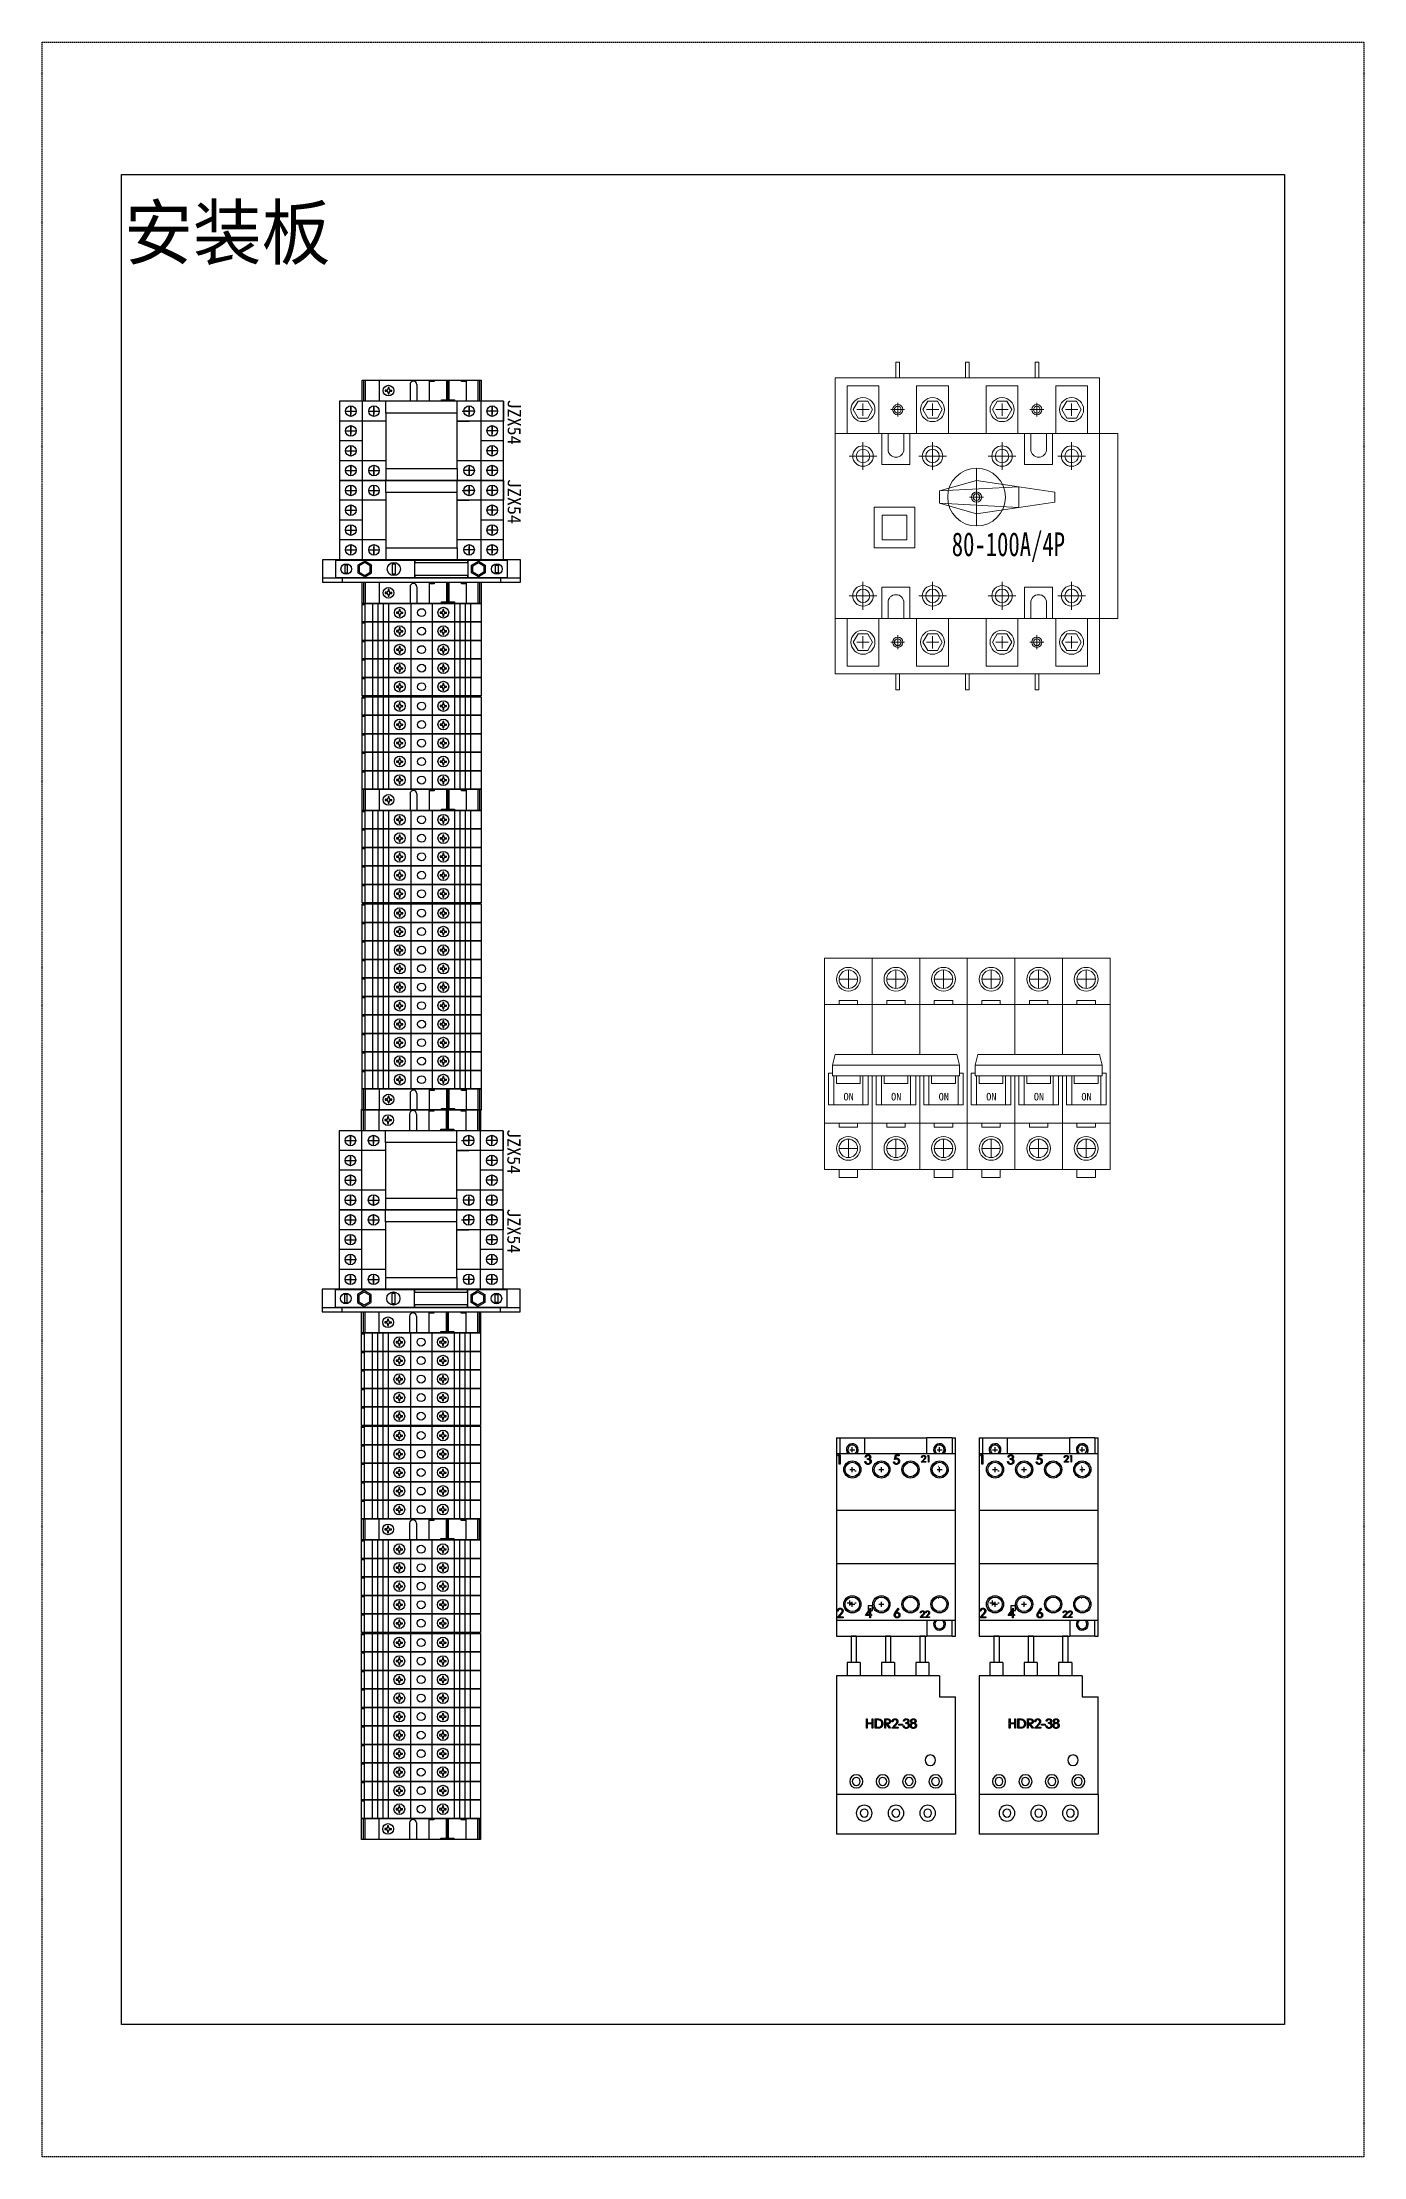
# Model space of a CAD drawing. Extents: x 310573 to 311073, y 364953 to 365753.
import ezdxf
from ezdxf.enums import TextEntityAlignment as Align

# ---------------------------------------------------------------- set-up
doc = ezdxf.new("R2010")
doc.units = 0
doc.header["$MEASUREMENT"] = 0
for name, pattern in [('ACAD_ISO02W100', [15, 12, -3]), ('ACAD_ISO07W100', [3, 0, -3]), ('DASHED', [0.75, 0.5, -0.25]), ('HIDDEN2', [4.7625, 3.175, -1.5875])]:
    doc.linetypes.add(name, pattern=pattern)
for name, color, linetype in [('DRAW', 123, 'Continuous'), ('Layer1', 7, 'Continuous'), ('PV-2A84', 7, 'Continuous'), ('PV-E40', 7, 'Continuous'), ('布置图', 30, 'Continuous'), ('文字', 3, 'Continuous'), ('柜体', 130, 'Continuous')]:
    doc.layers.add(name, color=color, linetype=linetype)
doc.layers.add('细线', color=7, linetype='Continuous', lineweight=0)
doc.styles.add('正常', font='')
doc.styles.get('正常').set_extended_font_data('FangSong_GB2312')

msp = doc.modelspace()

# ---------------------------------------------------------------- texts
at = {"color": 0}
msp.add_text('安装板', height=20, dxfattribs=at).set_placement((310603.53, 365681.07), align=Align.MIDDLE_LEFT)

# ---------------------------------------------------------------- blocks, each defined once
blk = doc.blocks.new('Manufacturer上海良信PartName接触器SeriesNDC1ShellFrameLimitingCurrentRemarkPartTypeMinCurrent0MaxCurrent12Poles3PMinPower0MaxPower0LibType3DelFlgfalseUpdateDate2023-01-0100000')
for p, q in [((-17.45, 33), (-15.55, 33)), ((-17.45, 33), (-15.55, 33)), ((-16.5, 32.05), (-16.5, 33.95)), ((-16.5, 32.05), (-16.5, 33.95)), ((15.55, 33), (17.45, 33)), ((15.55, 33), (17.45, 33)), ((15.55, 33), (17.45, 33)), ((16.5, 32.05), (16.5, 33.95)), ((16.5, 32.05), (16.5, 33.95)), ((16.5, 32.05), (16.5, 33.95)), ((-17.45, 25.5), (-15.55, 25.5)), ((-16.5, 24.55), (-16.5, 26.45)), ((-6.45, 25.5), (-4.55, 25.5)), ((-5.5, 24.55), (-5.5, 26.45)), ((15.55, 25.5), (17.45, 25.5)), ((16.5, 24.55), (16.5, 26.45)), ((-18.45, -25), (-16.55, -25)), ((-17.5, -25.95), (-17.5, -24.05)), ((-17.45, -25.5), (-15.55, -25.5)), ((-16.5, -26.45), (-16.5, -24.55)), ((-6.45, -25.5), (-4.55, -25.5)), ((-5.5, -26.45), (-5.5, -24.55))]:
    blk.add_line(p, q)
at = {"color": 3}
for p, q in [((-8.82, -26.12), (-10.51, -26.12)), ((-10.51, -26.12), (-10.51, -27.82)), ((-10.51, -27.82), (-8.82, -27.82)), ((-8.82, -27.82), (-8.82, -26.12))]:
    blk.add_line(p, q, dxfattribs=at)
at = {"linetype": 'ACAD_ISO07W100', "ltscale": 3}
for centre in [(-17.5, 25), (17.5, 25), (-17.5, -25), (17.5, -25)]:
    blk.add_circle(centre, 2.25, dxfattribs=at)
at = {"layer": 'PV-2A84'}
for p, q in [((-22.5, 37.5), (-21.25, 37.5)), ((-22.5, 37.5), (-22.5, 31.5)), ((-21.25, 37.5), (-11.75, 37.5)), ((-21.25, 37.5), (-21.25, 31.5)), ((-11.75, 37.5), (11.75, 37.5)), ((-11.75, 31.5), (-11.75, 37.5)), ((21.25, 37.5), (11.75, 37.5)), ((11.75, 31.5), (11.75, 37.5)), ((21.25, 37.5), (22.5, 37.5)), ((21.25, 37.5), (21.25, 31.5)), ((22.5, 31.5), (22.5, 37.5)), ((-22.5, 31.5), (22.5, 31.5)), ((-22.5, 31.5), (-22.5, 10)), ((-21.98, 30.66), (-21.77, 31.02)), ((-21.44, 30.66), (-21.98, 30.66)), ((-21.77, 31.02), (-21.13, 31.02)), ((-21.44, 27.52), (-21.44, 30.66)), ((-21.13, 27.52), (-21.44, 27.52)), ((-21.13, 31.02), (-21.13, 27.52)), ((-11.75, 28.47), (-11.43, 28.47)), ((-11.3, 30.22), (-11.61, 30.22)), ((-10.76, 29.27), (-10.76, 29.63)), ((-0.93, 28.42), (-0.62, 28.42)), ((-0.57, 29.27), (-0.22, 31.02)), ((-0.22, 31.02), (1.22, 31.02)), ((0.03, 30.66), (-0.16, 29.74)), ((1.22, 30.66), (0.03, 30.66)), ((1.22, 31.02), (1.22, 30.66)), ((9.58, 28.29), (10.55, 29.33)), ((11.27, 28.29), (9.58, 28.29)), ((9.9, 30.03), (9.67, 30.03)), ((10.74, 29.22), (10.11, 28.55)), ((10.11, 28.55), (11.27, 28.55)), ((11.27, 28.55), (11.27, 28.29)), ((11.88, 30.54), (12.03, 30.79)), ((12.27, 30.54), (11.88, 30.54)), ((12.03, 30.79), (12.49, 30.79)), ((12.27, 28.29), (12.27, 30.54)), ((12.49, 28.29), (12.27, 28.29)), ((12.49, 30.79), (12.49, 28.29)), ((22.5, 10), (22.5, 31.5)), ((-22.5, 10), (-22.5, -10)), ((22.5, 10), (-22.5, 10)), ((22.5, -10), (22.5, 10)), ((-22.5, -10), (-22.5, -31.5)), ((-22.5, -10), (22.5, -10)), ((22.5, -31.5), (22.5, -10)), ((-22.5, -31.5), (22.5, -31.5)), ((-22.5, -31.5), (-22.5, -37.5)), ((-22.35, -30.56), (-20.99, -29.11)), ((-19.97, -30.56), (-22.35, -30.56)), ((-21.9, -28.14), (-22.21, -28.14)), ((-20.72, -29.27), (-21.6, -30.2)), ((-21.6, -30.2), (-19.97, -30.2)), ((-19.97, -30.2), (-19.97, -30.56)), ((-11.58, -29.75), (-9.67, -26.97)), ((-9.92, -29.75), (-11.58, -29.75)), ((-9.92, -27.87), (-10.96, -29.39)), ((-10.96, -29.39), (-9.92, -29.39)), ((-9.92, -29.39), (-9.92, -27.87)), ((-9.92, -30.56), (-9.92, -29.75)), ((-9.6, -30.56), (-9.92, -30.56)), ((-9.67, -26.97), (-9.6, -26.97)), ((-9.6, -26.97), (-9.6, -29.39)), ((-9.6, -29.39), (-9.2, -29.39)), ((-9.2, -29.75), (-9.6, -29.75)), ((-9.6, -29.75), (-9.6, -30.56)), ((-9.2, -29.39), (-9.2, -29.75)), ((-0.24, -28.57), (0.81, -26.97)), ((1.05, -27.16), (0.12, -28.57)), ((0.81, -26.97), (1.05, -27.16)), ((9.12, -30.51), (10.09, -29.47)), ((10.82, -30.51), (9.12, -30.51)), ((9.44, -28.78), (9.22, -28.78)), ((10.28, -29.58), (9.65, -30.25)), ((9.65, -30.25), (10.82, -30.25)), ((10.82, -30.25), (10.82, -30.51)), ((11.04, -30.51), (12.01, -29.47)), ((12.74, -30.51), (11.04, -30.51)), ((11.36, -28.78), (11.14, -28.78)), ((12.2, -29.58), (11.58, -30.25)), ((11.58, -30.25), (12.74, -30.25)), ((11.75, -31.5), (11.75, -37.5)), ((12.74, -30.25), (12.74, -30.51)), ((21.25, -37.5), (21.25, -31.5)), ((22.5, -37.5), (22.5, -31.5)), ((-22.5, -37.5), (11.75, -37.5)), ((21.25, -37.5), (11.75, -37.5)), ((21.25, -37.5), (22.5, -37.5))]:
    blk.add_line(p, q, dxfattribs=at)
for centre, radius in [((-16.5, 25.5), 3.25), ((-16.5, 25.5), 2.75), ((-5.5, 25.5), 3.25), ((-5.5, 25.5), 2.75), ((5.5, 25.5), 3.25), ((5.5, 25.5), 2.75), ((16.5, 25.5), 3.25), ((16.5, 25.5), 2.75), ((-16.5, -25.5), 3.25), ((-16.5, -25.5), 2.75), ((-5.5, -25.5), 3.25), ((-5.5, -25.5), 2.75), ((5.5, -25.5), 3.25), ((5.5, -25.5), 2.75), ((16.5, -25.5), 3.25), ((16.5, -25.5), 2.75)]:
    blk.add_circle(centre, radius, dxfattribs=at)
for centre, radius, start, end in [((-16.5, 33), 2.25, 0, 221.81031), ((-16.5, 33), 1.75, 0, 238.99728), ((-16.5, 33), 1.75, 301.00272, 0), ((-16.5, 33), 2.25, 318.18969, 0), ((16.5, 33), 2.25, 0, 221.81031), ((16.5, 33), 1.75, 0, 238.99728), ((16.5, 33), 1.75, 301.00272, 0), ((16.5, 33), 2.25, 318.18969, 0), ((16.5, -33), 2.25, 138.18969, 0), ((16.5, -33), 1.75, 121.00272, 180), ((16.5, -33), 1.75, 180, 58.99728), ((16.5, -33), 2.25, 0, 41.81031)]:
    blk.add_arc(centre, radius, start, end, dxfattribs=at)
for points, knots in [([(-10.58, 27.43), (-10.62, 27.43), (-10.69, 27.44), (-10.8, 27.45), (-10.9, 27.47), (-11, 27.5), (-11.1, 27.53), (-11.18, 27.58), (-11.27, 27.63), (-11.35, 27.69), (-11.42, 27.76), (-11.49, 27.84), (-11.55, 27.93), (-11.6, 28.02), (-11.65, 28.12), (-11.69, 28.23), (-11.72, 28.34), (-11.74, 28.42), (-11.75, 28.47)], [0, 0, 0, 0, 0.065541, 0.128963, 0.190377, 0.250092, 0.308548, 0.366398, 0.424542, 0.48317, 0.542243, 0.601739, 0.662506, 0.724856, 0.789128, 0.856346, 0.926295, 1, 1, 1, 1]), ([(-11.61, 30.22), (-11.6, 30.25), (-11.59, 30.32), (-11.55, 30.42), (-11.52, 30.51), (-11.47, 30.6), (-11.42, 30.68), (-11.36, 30.75), (-11.3, 30.82), (-11.23, 30.88), (-11.16, 30.94), (-11.09, 30.98), (-11.01, 31.02), (-10.93, 31.06), (-10.84, 31.08), (-10.76, 31.1), (-10.66, 31.11), (-10.6, 31.11), (-10.57, 31.11)], [0, 0, 0, 0, 0.072625, 0.141977, 0.208985, 0.273957, 0.336889, 0.398745, 0.460116, 0.520825, 0.580994, 0.640152, 0.698622, 0.757271, 0.816427, 0.876254, 0.937165, 1, 1, 1, 1]), ([(-11.43, 28.47), (-11.43, 28.44), (-11.41, 28.39), (-11.38, 28.31), (-11.35, 28.24), (-11.32, 28.18), (-11.28, 28.12), (-11.24, 28.07), (-11.2, 28.02), (-11.17, 27.99), (-11.16, 27.98)], [0, 0, 0, 0, 0.14977, 0.291316, 0.425966, 0.55216, 0.671527, 0.786122, 0.895325, 1, 1, 1, 1]), ([(-10.57, 30.75), (-10.61, 30.75), (-10.68, 30.75), (-10.8, 30.73), (-10.9, 30.69), (-10.98, 30.64), (-11.04, 30.6), (-11.08, 30.56), (-11.12, 30.52), (-11.16, 30.46), (-11.2, 30.41), (-11.23, 30.35), (-11.27, 30.29), (-11.29, 30.24), (-11.3, 30.22)], [0, 0, 0, 0, 0.122712, 0.239685, 0.351816, 0.463766, 0.520818, 0.579448, 0.640604, 0.705298, 0.773634, 0.844669, 0.920057, 1, 1, 1, 1]), ([(-11.16, 27.98), (-11.14, 27.97), (-11.1, 27.94), (-11.04, 27.9), (-10.97, 27.86), (-10.9, 27.84), (-10.82, 27.82), (-10.74, 27.8), (-10.66, 27.79), (-10.6, 27.79), (-10.57, 27.79)], [0, 0, 0, 0, 0.118271, 0.236178, 0.355663, 0.475904, 0.600127, 0.728608, 0.861313, 1, 1, 1, 1]), ([(-10.76, 29.63), (-10.72, 29.63), (-10.63, 29.63), (-10.51, 29.65), (-10.39, 29.68), (-10.28, 29.71), (-10.18, 29.76), (-10.09, 29.81), (-10.02, 29.86), (-9.96, 29.92), (-9.92, 29.99), (-9.89, 30.06), (-9.87, 30.13), (-9.86, 30.18), (-9.86, 30.2)], [0, 0, 0, 0, 0.1101656, 0.2157873, 0.3180274, 0.417574, 0.5116505, 0.5961621, 0.6729345, 0.7436696, 0.810677, 0.874059, 0.9366963, 1, 1, 1, 1]), ([(-9.68, 28.53), (-9.69, 28.57), (-9.69, 28.63), (-9.71, 28.73), (-9.75, 28.82), (-9.8, 28.91), (-9.87, 28.99), (-9.95, 29.06), (-10.03, 29.12), (-10.11, 29.16), (-10.19, 29.19), (-10.25, 29.21), (-10.32, 29.22), (-10.39, 29.24), (-10.47, 29.25), (-10.56, 29.26), (-10.66, 29.27), (-10.73, 29.27), (-10.76, 29.27)], [0, 0, 0, 0, 0.066909, 0.133485, 0.201035, 0.271234, 0.34288, 0.413836, 0.485977, 0.56023, 0.599884, 0.644055, 0.691892, 0.744688, 0.801492, 0.862858, 0.929328, 1, 1, 1, 1]), ([(-9.37, 28.56), (-9.37, 28.51), (-9.37, 28.42), (-9.41, 28.27), (-9.46, 28.13), (-9.53, 28), (-9.61, 27.87), (-9.71, 27.76), (-9.83, 27.66), (-9.96, 27.58), (-10.1, 27.51), (-10.26, 27.47), (-10.42, 27.44), (-10.52, 27.43), (-10.58, 27.43)], [0, 0, 0, 0, 0.0796483, 0.1589217, 0.2396195, 0.3226094, 0.4060346, 0.4876021, 0.5696846, 0.6530361, 0.7374357, 0.8224778, 0.9097477, 1, 1, 1, 1]), ([(-10.57, 31.11), (-10.53, 31.11), (-10.44, 31.11), (-10.3, 31.08), (-10.17, 31.04), (-10.05, 30.99), (-9.94, 30.92), (-9.84, 30.84), (-9.75, 30.75), (-9.68, 30.65), (-9.62, 30.54), (-9.58, 30.43), (-9.55, 30.32), (-9.55, 30.24), (-9.55, 30.2)], [0, 0, 0, 0, 0.090254, 0.17854, 0.266093, 0.354631, 0.441886, 0.525747, 0.608114, 0.690197, 0.770821, 0.848326, 0.924012, 1, 1, 1, 1]), ([(-9.86, 30.2), (-9.86, 30.22), (-9.86, 30.26), (-9.87, 30.31), (-9.89, 30.36), (-9.91, 30.41), (-9.94, 30.46), (-9.97, 30.51), (-10.02, 30.55), (-10.06, 30.59), (-10.11, 30.63), (-10.17, 30.66), (-10.23, 30.69), (-10.29, 30.71), (-10.35, 30.73), (-10.42, 30.74), (-10.49, 30.75), (-10.54, 30.75), (-10.57, 30.75)], [0, 0, 0, 0, 0.055275, 0.109966, 0.163247, 0.218076, 0.273301, 0.330909, 0.390995, 0.454176, 0.518862, 0.583311, 0.648517, 0.715031, 0.782502, 0.852323, 0.924928, 1, 1, 1, 1]), ([(-10.57, 27.79), (-10.54, 27.79), (-10.48, 27.79), (-10.38, 27.81), (-10.3, 27.82), (-10.21, 27.85), (-10.13, 27.88), (-10.06, 27.92), (-9.99, 27.96), (-9.93, 28.01), (-9.87, 28.07), (-9.82, 28.13), (-9.78, 28.19), (-9.74, 28.25), (-9.72, 28.32), (-9.7, 28.39), (-9.69, 28.46), (-9.68, 28.51), (-9.68, 28.53)], [0, 0, 0, 0, 0.076072, 0.148752, 0.218403, 0.28576, 0.350598, 0.414964, 0.478069, 0.541761, 0.60435, 0.664075, 0.721464, 0.777587, 0.832644, 0.887844, 0.94346, 1, 1, 1, 1]), ([(-9.55, 30.2), (-9.55, 30.17), (-9.55, 30.09), (-9.57, 29.99), (-9.6, 29.89), (-9.65, 29.79), (-9.71, 29.71), (-9.78, 29.63), (-9.86, 29.55), (-9.93, 29.51), (-9.96, 29.48)], [0, 0, 0, 0, 0.128068, 0.250608, 0.37063, 0.490072, 0.610375, 0.734313, 0.863217, 1, 1, 1, 1]), ([(-9.96, 29.48), (-9.92, 29.47), (-9.85, 29.43), (-9.75, 29.36), (-9.65, 29.28), (-9.6, 29.22), (-9.58, 29.18)], [0, 0, 0, 0, 0.2538796, 0.5030089, 0.7502911, 1, 1, 1, 1]), ([(-9.58, 29.18), (-9.56, 29.16), (-9.53, 29.12), (-9.49, 29.04), (-9.45, 28.97), (-9.42, 28.89), (-9.4, 28.81), (-9.38, 28.73), (-9.37, 28.65), (-9.37, 28.59), (-9.37, 28.56)], [0, 0, 0, 0, 0.128136, 0.254173, 0.378112, 0.501712, 0.623986, 0.747096, 0.872875, 1, 1, 1, 1]), ([(0.13, 27.43), (0.1, 27.43), (0.03, 27.44), (-0.07, 27.45), (-0.17, 27.47), (-0.26, 27.5), (-0.35, 27.54), (-0.43, 27.59), (-0.51, 27.64), (-0.59, 27.71), (-0.65, 27.78), (-0.72, 27.86), (-0.77, 27.94), (-0.82, 28.02), (-0.86, 28.12), (-0.89, 28.21), (-0.92, 28.31), (-0.93, 28.38), (-0.93, 28.42)], [0, 0, 0, 0, 0.065421, 0.128708, 0.190236, 0.250724, 0.310637, 0.370766, 0.431615, 0.493523, 0.555883, 0.617342, 0.678668, 0.740711, 0.802985, 0.866803, 0.932347, 1, 1, 1, 1]), ([(-0.62, 28.42), (-0.61, 28.39), (-0.6, 28.32), (-0.56, 28.23), (-0.52, 28.15), (-0.48, 28.08), (-0.42, 28.02), (-0.36, 27.96), (-0.28, 27.91), (-0.2, 27.87), (-0.12, 27.84), (-0.03, 27.81), (0.06, 27.79), (0.12, 27.79), (0.15, 27.79)], [0, 0, 0, 0, 0.094687, 0.181994, 0.264377, 0.34218, 0.418618, 0.496509, 0.577369, 0.661511, 0.746733, 0.831258, 0.915206, 1, 1, 1, 1]), ([(0.2, 29.45), (0.17, 29.45), (0.11, 29.45), (0.03, 29.44), (-0.06, 29.43), (-0.16, 29.41), (-0.26, 29.38), (-0.36, 29.35), (-0.47, 29.32), (-0.54, 29.29), (-0.57, 29.27)], [0, 0, 0, 0, 0.102203, 0.2110233, 0.3250997, 0.4465021, 0.5737877, 0.7089007, 0.8503579, 1, 1, 1, 1]), ([(-0.16, 29.74), (-0.12, 29.75), (-0.05, 29.77), (0.06, 29.8), (0.16, 29.81), (0.22, 29.81), (0.25, 29.81)], [0, 0, 0, 0, 0.2750684, 0.5329015, 0.7739735, 1, 1, 1, 1]), ([(1.35, 28.67), (1.35, 28.64), (1.35, 28.58), (1.35, 28.5), (1.33, 28.41), (1.32, 28.33), (1.29, 28.26), (1.27, 28.18), (1.23, 28.1), (1.2, 28.03), (1.15, 27.96), (1.11, 27.89), (1.06, 27.83), (1.01, 27.77), (0.95, 27.72), (0.89, 27.67), (0.83, 27.63), (0.76, 27.59), (0.69, 27.55), (0.62, 27.52), (0.55, 27.49), (0.47, 27.47), (0.39, 27.45), (0.31, 27.44), (0.22, 27.43), (0.16, 27.43), (0.13, 27.43)], [0, 0, 0, 0, 0.0440145, 0.0874341, 0.1301184, 0.1725537, 0.2145548, 0.2562981, 0.2984382, 0.340849, 0.3827152, 0.423924, 0.4642462, 0.5040737, 0.5438619, 0.5835667, 0.6230943, 0.6632291, 0.7035513, 0.7439379, 0.7845413, 0.8257501, 0.8677574, 0.9107452, 0.9549144, 1, 1, 1, 1]), ([(0.15, 27.79), (0.18, 27.79), (0.24, 27.79), (0.33, 27.81), (0.41, 27.83), (0.49, 27.85), (0.57, 27.89), (0.64, 27.93), (0.71, 27.99), (0.78, 28.04), (0.84, 28.11), (0.89, 28.18), (0.94, 28.25), (0.98, 28.33), (1.01, 28.41), (1.03, 28.5), (1.04, 28.59), (1.04, 28.65), (1.04, 28.68)], [0, 0, 0, 0, 0.064207, 0.126425, 0.18768, 0.248216, 0.308305, 0.369661, 0.431699, 0.495947, 0.559758, 0.622295, 0.683911, 0.745092, 0.80674, 0.869087, 0.93329, 1, 1, 1, 1]), ([(1.04, 28.68), (1.04, 28.71), (1.04, 28.76), (1.03, 28.84), (1.01, 28.92), (0.98, 28.99), (0.95, 29.06), (0.91, 29.12), (0.87, 29.18), (0.81, 29.24), (0.75, 29.29), (0.69, 29.33), (0.62, 29.37), (0.54, 29.4), (0.46, 29.42), (0.38, 29.44), (0.29, 29.45), (0.23, 29.45), (0.2, 29.45)], [0, 0, 0, 0, 0.065351, 0.127916, 0.18836, 0.247216, 0.30563, 0.36377, 0.422661, 0.482687, 0.5433, 0.604118, 0.664965, 0.727413, 0.791468, 0.858055, 0.927037, 1, 1, 1, 1]), ([(0.25, 29.81), (0.29, 29.81), (0.37, 29.81), (0.48, 29.79), (0.59, 29.77), (0.69, 29.73), (0.79, 29.69), (0.88, 29.63), (0.97, 29.57), (1.05, 29.49), (1.12, 29.41), (1.18, 29.32), (1.24, 29.22), (1.28, 29.12), (1.31, 29.02), (1.34, 28.91), (1.35, 28.79), (1.35, 28.71), (1.35, 28.67)], [0, 0, 0, 0, 0.065808, 0.129394, 0.190894, 0.251281, 0.310815, 0.370371, 0.430768, 0.492881, 0.555104, 0.616067, 0.677256, 0.73826, 0.800762, 0.864778, 0.931045, 1, 1, 1, 1]), ([(9.67, 30.03), (9.67, 30.05), (9.68, 30.11), (9.69, 30.2), (9.71, 30.28), (9.74, 30.36), (9.77, 30.43), (9.81, 30.5), (9.86, 30.56), (9.91, 30.62), (9.97, 30.68), (10.04, 30.73), (10.1, 30.77), (10.17, 30.8), (10.25, 30.83), (10.32, 30.85), (10.4, 30.86), (10.46, 30.86), (10.49, 30.86)], [0, 0, 0, 0, 0.068791, 0.135103, 0.198979, 0.261904, 0.323495, 0.385195, 0.446969, 0.509765, 0.572251, 0.633405, 0.693251, 0.752583, 0.812579, 0.873275, 0.93555, 1, 1, 1, 1]), ([(10.48, 30.6), (10.46, 30.6), (10.42, 30.6), (10.36, 30.59), (10.31, 30.58), (10.26, 30.56), (10.21, 30.54), (10.16, 30.52), (10.12, 30.49), (10.08, 30.45), (10.04, 30.41), (10.01, 30.37), (9.98, 30.32), (9.95, 30.27), (9.93, 30.21), (9.92, 30.15), (9.9, 30.09), (9.9, 30.05), (9.9, 30.03)], [0, 0, 0, 0, 0.064439, 0.126547, 0.186887, 0.245878, 0.304041, 0.362191, 0.420976, 0.48066, 0.5406, 0.600689, 0.661936, 0.724443, 0.789038, 0.856314, 0.926352, 1, 1, 1, 1]), ([(11.02, 30.1), (11.02, 30.11), (11.02, 30.15), (11.01, 30.2), (11, 30.24), (10.98, 30.29), (10.96, 30.33), (10.93, 30.37), (10.9, 30.41), (10.86, 30.45), (10.82, 30.49), (10.78, 30.52), (10.73, 30.54), (10.69, 30.57), (10.64, 30.58), (10.59, 30.59), (10.53, 30.6), (10.49, 30.6), (10.48, 30.6)], [0, 0, 0, 0, 0.0619654, 0.1221219, 0.1809885, 0.2399332, 0.2999058, 0.3599888, 0.4217757, 0.4865758, 0.5515348, 0.6150175, 0.6772586, 0.73973, 0.8030501, 0.8664951, 0.9319735, 1, 1, 1, 1]), ([(10.49, 30.86), (10.51, 30.86), (10.57, 30.86), (10.65, 30.85), (10.72, 30.83), (10.79, 30.8), (10.86, 30.77), (10.92, 30.73), (10.98, 30.69), (11.03, 30.64), (11.08, 30.58), (11.13, 30.52), (11.16, 30.46), (11.19, 30.4), (11.21, 30.33), (11.23, 30.26), (11.24, 30.19), (11.24, 30.14), (11.24, 30.12)], [0, 0, 0, 0, 0.069475, 0.136517, 0.200789, 0.26383, 0.325735, 0.387291, 0.449509, 0.512968, 0.576275, 0.63758, 0.697903, 0.757172, 0.816599, 0.876653, 0.93729, 1, 1, 1, 1]), ([(10.55, 29.33), (10.57, 29.35), (10.61, 29.4), (10.68, 29.47), (10.74, 29.53), (10.79, 29.59), (10.83, 29.65), (10.87, 29.7), (10.9, 29.74), (10.94, 29.79), (10.97, 29.86), (11, 29.93), (11.02, 30.01), (11.02, 30.07), (11.02, 30.1)], [0, 0, 0, 0, 0.110803, 0.212829, 0.306101, 0.390647, 0.466924, 0.534481, 0.593587, 0.644557, 0.7362, 0.825024, 0.911986, 1, 1, 1, 1]), ([(11.24, 30.12), (11.24, 30.08), (11.24, 30.01), (11.22, 29.91), (11.19, 29.81), (11.15, 29.73), (11.11, 29.67), (11.07, 29.62), (11.03, 29.56), (10.99, 29.5), (10.93, 29.43), (10.87, 29.37), (10.81, 29.29), (10.76, 29.24), (10.74, 29.22)], [0, 0, 0, 0, 0.098702, 0.195672, 0.292422, 0.391343, 0.444462, 0.504229, 0.570352, 0.642546, 0.722288, 0.807921, 0.90047, 1, 1, 1, 1]), ([(-22.21, -28.14), (-22.21, -28.09), (-22.21, -28.01), (-22.19, -27.89), (-22.16, -27.78), (-22.12, -27.67), (-22.07, -27.57), (-22.02, -27.47), (-21.95, -27.38), (-21.87, -27.3), (-21.79, -27.22), (-21.7, -27.15), (-21.61, -27.1), (-21.51, -27.05), (-21.41, -27.01), (-21.3, -26.99), (-21.19, -26.97), (-21.11, -26.97), (-21.07, -26.97)], [0, 0, 0, 0, 0.068791, 0.135103, 0.198979, 0.261904, 0.323495, 0.385195, 0.446969, 0.509765, 0.572251, 0.633405, 0.693251, 0.752583, 0.812579, 0.873275, 0.93555, 1, 1, 1, 1]), ([(-21.09, -27.33), (-21.11, -27.33), (-21.17, -27.33), (-21.25, -27.34), (-21.32, -27.36), (-21.39, -27.38), (-21.46, -27.41), (-21.53, -27.45), (-21.59, -27.49), (-21.65, -27.54), (-21.7, -27.59), (-21.74, -27.66), (-21.79, -27.72), (-21.82, -27.8), (-21.85, -27.87), (-21.87, -27.96), (-21.89, -28.04), (-21.89, -28.1), (-21.9, -28.14)], [0, 0, 0, 0, 0.064439, 0.126547, 0.186887, 0.245878, 0.304041, 0.362191, 0.420976, 0.48066, 0.5406, 0.600689, 0.661936, 0.724443, 0.789038, 0.856314, 0.926352, 1, 1, 1, 1]), ([(-20.33, -28.04), (-20.33, -28.01), (-20.33, -27.97), (-20.34, -27.9), (-20.36, -27.83), (-20.38, -27.77), (-20.41, -27.71), (-20.45, -27.65), (-20.5, -27.59), (-20.55, -27.54), (-20.6, -27.49), (-20.66, -27.44), (-20.73, -27.41), (-20.79, -27.38), (-20.86, -27.36), (-20.93, -27.34), (-21.01, -27.33), (-21.06, -27.33), (-21.09, -27.33)], [0, 0, 0, 0, 0.061965, 0.122122, 0.180988, 0.239933, 0.299906, 0.359989, 0.421776, 0.486576, 0.551535, 0.615018, 0.677259, 0.73973, 0.80305, 0.866495, 0.931973, 1, 1, 1, 1]), ([(-21.07, -26.97), (-21.03, -26.97), (-20.96, -26.97), (-20.85, -26.99), (-20.74, -27.01), (-20.64, -27.04), (-20.55, -27.09), (-20.46, -27.14), (-20.38, -27.2), (-20.3, -27.28), (-20.24, -27.36), (-20.18, -27.44), (-20.13, -27.53), (-20.08, -27.62), (-20.05, -27.71), (-20.03, -27.81), (-20.02, -27.91), (-20.01, -27.97), (-20.01, -28.01)], [0, 0, 0, 0, 0.0694755, 0.1365168, 0.2007888, 0.2638297, 0.325735, 0.3872907, 0.4495092, 0.5129678, 0.5762752, 0.6375801, 0.6979026, 0.7571721, 0.8165985, 0.8766532, 0.9372896, 1, 1, 1, 1]), ([(-20.99, -29.11), (-20.96, -29.08), (-20.89, -29.01), (-20.8, -28.91), (-20.72, -28.82), (-20.65, -28.74), (-20.59, -28.66), (-20.53, -28.6), (-20.49, -28.53), (-20.44, -28.46), (-20.4, -28.37), (-20.36, -28.26), (-20.33, -28.15), (-20.33, -28.08), (-20.33, -28.04)], [0, 0, 0, 0, 0.110803, 0.212829, 0.306101, 0.390647, 0.466924, 0.534481, 0.593587, 0.644557, 0.7362, 0.825024, 0.911986, 1, 1, 1, 1]), ([(-20.01, -28.01), (-20.01, -28.06), (-20.02, -28.15), (-20.05, -28.3), (-20.09, -28.43), (-20.15, -28.55), (-20.2, -28.63), (-20.25, -28.71), (-20.31, -28.79), (-20.37, -28.87), (-20.45, -28.96), (-20.53, -29.06), (-20.62, -29.16), (-20.69, -29.23), (-20.72, -29.27)], [0, 0, 0, 0, 0.098702, 0.195672, 0.292422, 0.391343, 0.444462, 0.504229, 0.570352, 0.642546, 0.722288, 0.807921, 0.90047, 1, 1, 1, 1]), ([(-0.63, -29.58), (-0.63, -29.55), (-0.62, -29.47), (-0.61, -29.36), (-0.58, -29.25), (-0.55, -29.15), (-0.52, -29.07), (-0.49, -29.01), (-0.46, -28.94), (-0.42, -28.87), (-0.38, -28.8), (-0.34, -28.72), (-0.29, -28.65), (-0.25, -28.59), (-0.24, -28.57)], [0, 0, 0, 0, 0.097818, 0.199726, 0.305276, 0.415811, 0.474472, 0.537274, 0.603657, 0.674299, 0.749834, 0.828598, 0.912378, 1, 1, 1, 1]), ([(0.43, -30.65), (0.38, -30.65), (0.29, -30.64), (0.15, -30.62), (0.02, -30.57), (-0.1, -30.51), (-0.22, -30.44), (-0.32, -30.35), (-0.41, -30.24), (-0.49, -30.12), (-0.55, -29.99), (-0.6, -29.86), (-0.62, -29.72), (-0.63, -29.63), (-0.63, -29.58)], [0, 0, 0, 0, 0.0843347, 0.1670523, 0.2495661, 0.3327405, 0.4159149, 0.497828, 0.5803726, 0.6646001, 0.7494667, 0.8325102, 0.9156393, 1, 1, 1, 1]), ([(0.42, -28.9), (0.39, -28.9), (0.34, -28.9), (0.27, -28.91), (0.19, -28.93), (0.12, -28.95), (0.06, -28.98), (0, -29.01), (-0.06, -29.05), (-0.11, -29.1), (-0.16, -29.15), (-0.2, -29.21), (-0.24, -29.27), (-0.26, -29.33), (-0.29, -29.39), (-0.3, -29.46), (-0.31, -29.52), (-0.31, -29.57), (-0.31, -29.6)], [0, 0, 0, 0, 0.070599, 0.137901, 0.203196, 0.26679, 0.329106, 0.390654, 0.452653, 0.515748, 0.577926, 0.63893, 0.698351, 0.757296, 0.816394, 0.876267, 0.936817, 1, 1, 1, 1]), ([(-0.31, -29.6), (-0.31, -29.62), (-0.31, -29.67), (-0.3, -29.73), (-0.28, -29.8), (-0.26, -29.86), (-0.23, -29.92), (-0.19, -29.98), (-0.14, -30.04), (-0.09, -30.09), (-0.03, -30.13), (0.03, -30.18), (0.09, -30.21), (0.16, -30.24), (0.22, -30.26), (0.3, -30.28), (0.37, -30.29), (0.42, -30.29), (0.45, -30.29)], [0, 0, 0, 0, 0.061842, 0.121262, 0.180746, 0.239231, 0.298308, 0.358183, 0.420359, 0.484792, 0.549938, 0.613718, 0.676681, 0.739154, 0.8022, 0.86674, 0.93205, 1, 1, 1, 1]), ([(0.12, -28.57), (0.19, -28.56), (0.31, -28.54), (0.43, -28.54), (0.49, -28.54)], [0, 0, 0, 0, 0.512659, 1, 1, 1, 1]), ([(1.21, -29.6), (1.21, -29.57), (1.21, -29.52), (1.2, -29.46), (1.18, -29.39), (1.16, -29.33), (1.12, -29.27), (1.08, -29.21), (1.03, -29.15), (0.98, -29.1), (0.92, -29.05), (0.86, -29.01), (0.79, -28.98), (0.73, -28.95), (0.65, -28.93), (0.58, -28.91), (0.5, -28.9), (0.45, -28.9), (0.42, -28.9)], [0, 0, 0, 0, 0.061138, 0.119994, 0.178225, 0.236256, 0.294929, 0.354716, 0.41673, 0.480664, 0.545832, 0.609758, 0.672971, 0.736017, 0.799839, 0.864775, 0.931088, 1, 1, 1, 1]), ([(1.53, -29.58), (1.52, -29.63), (1.52, -29.72), (1.49, -29.86), (1.45, -30), (1.39, -30.12), (1.31, -30.24), (1.22, -30.34), (1.11, -30.43), (0.99, -30.51), (0.86, -30.57), (0.72, -30.62), (0.58, -30.64), (0.48, -30.65), (0.43, -30.65)], [0, 0, 0, 0, 0.085948, 0.169125, 0.250399, 0.33229, 0.413364, 0.494172, 0.576022, 0.660757, 0.745783, 0.830044, 0.914028, 1, 1, 1, 1]), ([(0.45, -30.29), (0.47, -30.29), (0.53, -30.29), (0.6, -30.28), (0.67, -30.26), (0.74, -30.24), (0.81, -30.21), (0.87, -30.18), (0.93, -30.13), (0.99, -30.09), (1.04, -30.04), (1.09, -29.98), (1.12, -29.92), (1.16, -29.86), (1.18, -29.8), (1.2, -29.73), (1.21, -29.67), (1.21, -29.62), (1.21, -29.6)], [0, 0, 0, 0, 0.067962, 0.133283, 0.197835, 0.260892, 0.323377, 0.38635, 0.449638, 0.514795, 0.57924, 0.641814, 0.701359, 0.760727, 0.819222, 0.878716, 0.938147, 1, 1, 1, 1]), ([(0.49, -28.54), (0.52, -28.54), (0.59, -28.54), (0.7, -28.56), (0.79, -28.58), (0.89, -28.61), (0.98, -28.66), (1.07, -28.71), (1.15, -28.77), (1.22, -28.84), (1.29, -28.91), (1.36, -29), (1.41, -29.08), (1.45, -29.17), (1.48, -29.27), (1.51, -29.37), (1.52, -29.47), (1.52, -29.54), (1.53, -29.58)], [0, 0, 0, 0, 0.0652308, 0.1284049, 0.1900671, 0.2509434, 0.3115458, 0.3728628, 0.4350237, 0.4990717, 0.5630911, 0.6255101, 0.68668, 0.7472825, 0.8085635, 0.8707421, 0.934341, 1, 1, 1, 1]), ([(9.22, -28.78), (9.22, -28.75), (9.22, -28.69), (9.23, -28.6), (9.25, -28.52), (9.28, -28.45), (9.31, -28.37), (9.35, -28.3), (9.4, -28.24), (9.46, -28.18), (9.52, -28.12), (9.58, -28.08), (9.65, -28.03), (9.72, -28), (9.79, -27.98), (9.87, -27.96), (9.95, -27.95), (10, -27.94), (10.03, -27.94)], [0, 0, 0, 0, 0.068791, 0.135103, 0.198979, 0.261904, 0.323495, 0.385195, 0.446969, 0.509765, 0.572251, 0.633405, 0.693251, 0.752583, 0.812579, 0.873275, 0.93555, 1, 1, 1, 1]), ([(10.02, -28.2), (10, -28.2), (9.96, -28.2), (9.91, -28.21), (9.85, -28.22), (9.8, -28.24), (9.75, -28.26), (9.7, -28.29), (9.66, -28.32), (9.62, -28.35), (9.58, -28.39), (9.55, -28.44), (9.52, -28.48), (9.5, -28.53), (9.47, -28.59), (9.46, -28.65), (9.45, -28.71), (9.44, -28.76), (9.44, -28.78)], [0, 0, 0, 0, 0.064439, 0.126547, 0.186887, 0.245878, 0.304041, 0.362191, 0.420976, 0.48066, 0.5406, 0.600689, 0.661936, 0.724443, 0.789038, 0.856314, 0.926352, 1, 1, 1, 1]), ([(10.56, -28.71), (10.56, -28.69), (10.56, -28.66), (10.55, -28.61), (10.54, -28.56), (10.52, -28.51), (10.5, -28.47), (10.47, -28.43), (10.44, -28.39), (10.41, -28.35), (10.36, -28.31), (10.32, -28.28), (10.28, -28.26), (10.23, -28.24), (10.18, -28.22), (10.13, -28.21), (10.08, -28.2), (10.04, -28.2), (10.02, -28.2)], [0, 0, 0, 0, 0.061965, 0.122122, 0.180988, 0.239933, 0.299906, 0.359989, 0.421776, 0.486576, 0.551535, 0.615018, 0.677259, 0.73973, 0.80305, 0.866495, 0.931973, 1, 1, 1, 1]), ([(10.03, -27.94), (10.06, -27.94), (10.11, -27.95), (10.19, -27.96), (10.27, -27.97), (10.34, -28), (10.4, -28.03), (10.47, -28.07), (10.52, -28.11), (10.58, -28.16), (10.63, -28.22), (10.67, -28.28), (10.71, -28.34), (10.74, -28.41), (10.76, -28.47), (10.77, -28.54), (10.78, -28.61), (10.79, -28.66), (10.79, -28.69)], [0, 0, 0, 0, 0.069475, 0.136517, 0.200789, 0.26383, 0.325735, 0.387291, 0.449509, 0.512968, 0.576275, 0.63758, 0.697903, 0.757172, 0.816599, 0.876653, 0.93729, 1, 1, 1, 1]), ([(10.09, -29.47), (10.11, -29.45), (10.16, -29.4), (10.22, -29.33), (10.28, -29.27), (10.33, -29.21), (10.38, -29.15), (10.41, -29.11), (10.45, -29.06), (10.48, -29.01), (10.51, -28.95), (10.54, -28.87), (10.56, -28.79), (10.56, -28.73), (10.56, -28.71)], [0, 0, 0, 0, 0.110803, 0.212829, 0.306101, 0.390647, 0.466924, 0.534481, 0.593587, 0.644557, 0.7362, 0.825024, 0.911986, 1, 1, 1, 1]), ([(10.79, -28.69), (10.79, -28.72), (10.78, -28.79), (10.76, -28.89), (10.73, -28.99), (10.69, -29.07), (10.65, -29.13), (10.62, -29.19), (10.58, -29.24), (10.53, -29.3), (10.48, -29.37), (10.42, -29.44), (10.35, -29.51), (10.3, -29.56), (10.28, -29.58)], [0, 0, 0, 0, 0.098702, 0.195672, 0.292422, 0.391343, 0.444462, 0.504229, 0.570352, 0.642546, 0.722288, 0.807921, 0.90047, 1, 1, 1, 1]), ([(11.14, -28.78), (11.14, -28.75), (11.14, -28.69), (11.16, -28.6), (11.18, -28.52), (11.2, -28.45), (11.24, -28.37), (11.28, -28.3), (11.33, -28.24), (11.38, -28.18), (11.44, -28.12), (11.5, -28.08), (11.57, -28.03), (11.64, -28), (11.71, -27.98), (11.79, -27.96), (11.87, -27.95), (11.93, -27.94), (11.95, -27.94)], [0, 0, 0, 0, 0.068791, 0.135103, 0.198979, 0.261904, 0.323495, 0.385195, 0.446969, 0.509765, 0.572251, 0.633405, 0.693251, 0.752583, 0.812579, 0.873275, 0.93555, 1, 1, 1, 1]), ([(11.94, -28.2), (11.92, -28.2), (11.88, -28.2), (11.83, -28.21), (11.77, -28.22), (11.72, -28.24), (11.67, -28.26), (11.63, -28.29), (11.58, -28.32), (11.54, -28.35), (11.51, -28.39), (11.47, -28.44), (11.44, -28.48), (11.42, -28.53), (11.4, -28.59), (11.38, -28.65), (11.37, -28.71), (11.37, -28.76), (11.36, -28.78)], [0, 0, 0, 0, 0.064439, 0.126547, 0.186887, 0.245878, 0.304041, 0.362191, 0.420976, 0.48066, 0.5406, 0.600689, 0.661936, 0.724443, 0.789038, 0.856314, 0.926352, 1, 1, 1, 1]), ([(12.49, -28.71), (12.48, -28.69), (12.48, -28.66), (12.48, -28.61), (12.46, -28.56), (12.45, -28.51), (12.42, -28.47), (12.4, -28.43), (12.36, -28.39), (12.33, -28.35), (12.29, -28.31), (12.25, -28.28), (12.2, -28.26), (12.15, -28.24), (12.1, -28.22), (12.05, -28.21), (12, -28.2), (11.96, -28.2), (11.94, -28.2)], [0, 0, 0, 0, 0.061965, 0.122122, 0.180988, 0.239933, 0.299906, 0.359989, 0.421776, 0.486576, 0.551535, 0.615018, 0.677259, 0.73973, 0.80305, 0.866495, 0.931973, 1, 1, 1, 1]), ([(11.95, -27.94), (11.98, -27.94), (12.04, -27.95), (12.11, -27.96), (12.19, -27.97), (12.26, -28), (12.33, -28.03), (12.39, -28.07), (12.45, -28.11), (12.5, -28.16), (12.55, -28.22), (12.59, -28.28), (12.63, -28.34), (12.66, -28.41), (12.68, -28.47), (12.7, -28.54), (12.71, -28.61), (12.71, -28.66), (12.71, -28.69)], [0, 0, 0, 0, 0.069475, 0.136517, 0.200789, 0.26383, 0.325735, 0.387291, 0.449509, 0.512968, 0.576275, 0.63758, 0.697903, 0.757172, 0.816599, 0.876653, 0.93729, 1, 1, 1, 1]), ([(12.01, -29.47), (12.04, -29.45), (12.08, -29.4), (12.15, -29.33), (12.2, -29.27), (12.25, -29.21), (12.3, -29.15), (12.34, -29.11), (12.37, -29.06), (12.4, -29.01), (12.44, -28.95), (12.46, -28.87), (12.48, -28.79), (12.48, -28.73), (12.49, -28.71)], [0, 0, 0, 0, 0.110803, 0.212829, 0.306101, 0.390647, 0.466924, 0.534481, 0.593587, 0.644557, 0.7362, 0.825024, 0.911986, 1, 1, 1, 1]), ([(12.71, -28.69), (12.71, -28.72), (12.71, -28.79), (12.69, -28.89), (12.65, -28.99), (12.61, -29.07), (12.58, -29.13), (12.54, -29.19), (12.5, -29.24), (12.45, -29.3), (12.4, -29.37), (12.34, -29.44), (12.27, -29.51), (12.23, -29.56), (12.2, -29.58)], [0, 0, 0, 0, 0.098702, 0.195672, 0.292422, 0.391343, 0.444462, 0.504229, 0.570352, 0.642546, 0.722288, 0.807921, 0.90047, 1, 1, 1, 1])]:
    blk.add_open_spline(points, degree=3, knots=knots, dxfattribs=at)
blk = doc.blocks.new('1424101341d2bc8cda-78e3-4b5b-88df-e0c53bc6df05')
for points in [[(4.73, 137.5), (4.73, 138.1), (2.98, 138.1), (2.98, 137.5)], [(9.59, 130.65), (10.25, 130.65), (10.25, 138.1), (9.59, 138.1)], [(15.12, 138.1), (15.12, 137.5), (16.87, 137.5), (16.87, 138.1)], [(7.47, 130.65), (7.47, 130.1), (12.38, 130.1), (12.38, 130.65)], [(4.73, 61), (4.73, 61.6), (2.98, 61.6), (2.98, 61)], [(9.59, 54.15), (10.25, 54.15), (10.25, 61.6), (9.59, 61.6)], [(15.12, 61.6), (15.12, 61), (16.87, 61), (16.87, 61.6)], [(7.47, 54.15), (7.47, 53.6), (12.38, 53.6), (12.38, 54.15)], [(4.73, -17.35), (4.73, -16.75), (2.98, -16.75), (2.98, -17.35)], [(9.59, -24.2), (10.25, -24.2), (10.25, -16.75), (9.59, -16.75)], [(15.12, -16.75), (15.12, -17.35), (16.87, -17.35), (16.87, -16.75)], [(7.47, -24.2), (7.47, -24.75), (12.38, -24.75), (12.38, -24.2)], [(4.73, -130.7), (4.73, -130.1), (2.98, -130.1), (2.98, -130.7)], [(9.59, -137.55), (10.25, -137.55), (10.25, -130.1), (9.59, -130.1)], [(15.12, -130.1), (15.12, -130.7), (16.87, -130.7), (16.87, -130.1)], [(7.47, -137.55), (7.47, -138.1), (12.38, -138.1), (12.38, -137.55)]]:
    blk.add_hatch(color=7).paths.add_polyline_path(points)
at = {"color": 0}
for p, q in [((-21.94, 138.1), (-21.94, 130.1)), ((-21.34, 138.1), (-21.34, 130.1)), ((-16.05, 138.1), (-16.05, 130.1)), ((-4.38, 136.4), (-4.38, 130.1)), ((-1.81, 136.4), (-1.81, 130.1)), ((21.3, 138.1), (21.3, 130.1)), ((21.89, 138.1), (21.89, 130.1)), ((-21.94, 61.6), (-21.94, 53.6)), ((-21.34, 61.6), (-21.34, 53.6)), ((-16.05, 61.6), (-16.05, 53.6)), ((-4.38, 59.9), (-4.38, 53.6)), ((-1.81, 59.9), (-1.81, 53.6)), ((21.3, 61.6), (21.3, 53.6)), ((21.89, 61.6), (21.89, 53.6)), ((-21.94, -16.75), (-21.94, -24.75)), ((-21.34, -16.75), (-21.34, -24.75)), ((-16.05, -16.75), (-16.05, -24.75)), ((-4.38, -18.45), (-4.38, -24.75)), ((-1.81, -18.45), (-1.81, -24.75)), ((21.3, -16.75), (21.3, -24.75)), ((21.89, -16.75), (21.89, -24.75)), ((-21.94, -130.1), (-21.94, -138.1)), ((-21.34, -130.1), (-21.34, -138.1)), ((-16.05, -130.1), (-16.05, -138.1)), ((-4.38, -131.8), (-4.38, -138.1)), ((-1.81, -131.8), (-1.81, -138.1)), ((21.3, -130.1), (21.3, -138.1)), ((21.89, -130.1), (21.89, -138.1))]:
    blk.add_line(p, q, dxfattribs=at)
at = {"color": 1}
for p, q in [((-21.53, 53.1), (-22.53, 53.1)), ((-21.53, 53.6), (-21.53, 46.6)), ((-18.53, 53.6), (-18.53, 46.6)), ((-16.53, 53.6), (-16.53, 46.6)), ((-14.53, 53.6), (-14.53, 46.6)), ((-12.53, 53.6), (-12.53, 46.6)), ((-4.03, 53.6), (-4.03, 46.6)), ((3.97, 53.6), (3.97, 46.6)), ((12.47, 53.6), (12.47, 46.6)), ((14.47, 53.6), (14.47, 46.6)), ((16.47, 53.6), (16.47, 46.6)), ((18.47, 53.6), (18.47, 46.6)), ((-21.53, 17.76), (-22.53, 17.76)), ((-21.53, 18.26), (-21.53, 11.26)), ((-18.53, 18.26), (-18.53, 11.26)), ((-16.53, 18.26), (-16.53, 11.26)), ((-14.53, 18.26), (-14.53, 11.26)), ((-12.53, 18.26), (-12.53, 11.26)), ((-4.03, 18.26), (-4.03, 11.26)), ((3.97, 18.26), (3.97, 11.26)), ((12.47, 18.26), (12.47, 11.26)), ((14.47, 18.26), (14.47, 11.26)), ((16.47, 18.26), (16.47, 11.26)), ((18.47, 18.26), (18.47, 11.26)), ((-21.53, -25.25), (-22.53, -25.25)), ((-21.53, -24.75), (-21.53, -31.75)), ((-18.53, -24.75), (-18.53, -31.75)), ((-16.53, -24.75), (-16.53, -31.75)), ((-14.53, -24.75), (-14.53, -31.75)), ((-12.53, -24.75), (-12.53, -31.75)), ((-4.03, -24.75), (-4.03, -31.75)), ((3.97, -24.75), (3.97, -31.75)), ((12.47, -24.75), (12.47, -31.75)), ((14.47, -24.75), (14.47, -31.75)), ((16.47, -24.75), (16.47, -31.75)), ((18.47, -24.75), (18.47, -31.75)), ((-21.53, -60.59), (-22.53, -60.59)), ((-21.53, -60.09), (-21.53, -67.09)), ((-18.53, -60.09), (-18.53, -67.09)), ((-16.53, -60.09), (-16.53, -67.09)), ((-14.53, -60.09), (-14.53, -67.09)), ((-12.53, -60.09), (-12.53, -67.09)), ((-4.03, -60.09), (-4.03, -67.09)), ((3.97, -60.09), (3.97, -67.09)), ((12.47, -60.09), (12.47, -67.09)), ((14.47, -60.09), (14.47, -67.09)), ((16.47, -60.09), (16.47, -67.09)), ((18.47, -60.09), (18.47, -67.09)), ((-21.53, -95.59), (-22.53, -95.59)), ((-21.53, -95.09), (-21.53, -102.1)), ((-18.53, -95.09), (-18.53, -102.1)), ((-16.53, -95.09), (-16.53, -102.1)), ((-14.53, -95.09), (-14.53, -102.1)), ((-12.53, -95.09), (-12.53, -102.1)), ((-4.03, -95.09), (-4.03, -102.1)), ((3.97, -95.09), (3.97, -102.1)), ((12.47, -95.09), (12.47, -102.1)), ((14.47, -95.09), (14.47, -102.1)), ((16.47, -95.09), (16.47, -102.1)), ((18.47, -95.09), (18.47, -102.1))]:
    blk.add_line(p, q, dxfattribs=at)
at = {"color": 7}
for p, q in [((-21.53, 46.1), (-22.53, 46.1)), ((-21.53, 46.6), (-21.53, 39.6)), ((-18.53, 46.6), (-18.53, 39.6)), ((-16.53, 46.6), (-16.53, 39.6)), ((-14.53, 46.6), (-14.53, 39.6)), ((-12.53, 46.6), (-12.53, 39.6)), ((-4.03, 46.6), (-4.03, 39.6)), ((3.97, 46.6), (3.97, 39.6)), ((12.47, 46.6), (12.47, 39.6)), ((14.47, 46.6), (14.47, 39.6)), ((16.47, 46.6), (16.47, 39.6)), ((18.47, 46.6), (18.47, 39.6)), ((-21.53, 32.1), (-22.53, 32.1)), ((-21.53, 32.6), (-21.53, 25.6)), ((-18.53, 32.6), (-18.53, 25.6)), ((-16.53, 32.6), (-16.53, 25.6)), ((-14.53, 32.6), (-14.53, 25.6)), ((-12.53, 32.6), (-12.53, 25.6)), ((-4.03, 32.6), (-4.03, 25.6)), ((3.97, 32.6), (3.97, 25.6)), ((12.47, 32.6), (12.47, 25.6)), ((14.47, 32.6), (14.47, 25.6)), ((16.47, 32.6), (16.47, 25.6)), ((18.47, 32.6), (18.47, 25.6)), ((-21.53, 10.76), (-22.53, 10.76)), ((-21.53, 11.26), (-21.53, 4.26)), ((-18.53, 11.26), (-18.53, 4.26)), ((-16.53, 11.26), (-16.53, 4.26)), ((-14.53, 11.26), (-14.53, 4.26)), ((-12.53, 11.26), (-12.53, 4.26)), ((-4.03, 11.26), (-4.03, 4.26)), ((3.97, 11.26), (3.97, 4.26)), ((12.47, 11.26), (12.47, 4.26)), ((14.47, 11.26), (14.47, 4.26)), ((16.47, 11.26), (16.47, 4.26)), ((18.47, 11.26), (18.47, 4.26)), ((-21.53, -3.24), (-22.53, -3.24)), ((-21.53, -2.74), (-21.53, -9.74)), ((-18.53, -2.74), (-18.53, -9.74)), ((-16.53, -2.74), (-16.53, -9.74)), ((-14.53, -2.74), (-14.53, -9.74)), ((-12.53, -2.74), (-12.53, -9.74)), ((-4.03, -2.74), (-4.03, -9.74)), ((3.97, -2.74), (3.97, -9.74)), ((12.47, -2.74), (12.47, -9.74)), ((14.47, -2.74), (14.47, -9.74)), ((16.47, -2.74), (16.47, -9.74)), ((18.47, -2.74), (18.47, -9.74)), ((-21.53, -31.75), (-21.53, -38.75)), ((-18.53, -31.75), (-18.53, -38.75)), ((-16.53, -31.75), (-16.53, -38.75)), ((-14.53, -31.75), (-14.53, -38.75)), ((-12.53, -31.75), (-12.53, -38.75)), ((-4.03, -31.75), (-4.03, -38.75)), ((3.97, -31.75), (3.97, -38.75)), ((12.47, -31.75), (12.47, -38.75)), ((14.47, -31.75), (14.47, -38.75)), ((16.47, -31.75), (16.47, -38.75)), ((18.47, -31.75), (18.47, -38.75)), ((-21.53, -32.25), (-22.53, -32.25)), ((-21.53, -46.25), (-22.53, -46.25)), ((-21.53, -45.75), (-21.53, -52.75)), ((-18.53, -45.75), (-18.53, -52.75)), ((-16.53, -45.75), (-16.53, -52.75)), ((-14.53, -45.75), (-14.53, -52.75)), ((-12.53, -45.75), (-12.53, -52.75)), ((-4.03, -45.75), (-4.03, -52.75)), ((3.97, -45.75), (3.97, -52.75)), ((12.47, -45.75), (12.47, -52.75)), ((14.47, -45.75), (14.47, -52.75)), ((16.47, -45.75), (16.47, -52.75)), ((18.47, -45.75), (18.47, -52.75)), ((-21.53, -67.59), (-22.53, -67.59)), ((-21.53, -67.09), (-21.53, -74.09)), ((-18.53, -67.09), (-18.53, -74.09)), ((-16.53, -67.09), (-16.53, -74.09)), ((-14.53, -67.09), (-14.53, -74.09)), ((-12.53, -67.09), (-12.53, -74.09)), ((-4.03, -67.09), (-4.03, -74.09)), ((3.97, -67.09), (3.97, -74.09)), ((12.47, -67.09), (12.47, -74.09)), ((14.47, -67.09), (14.47, -74.09)), ((16.47, -67.09), (16.47, -74.09)), ((18.47, -67.09), (18.47, -74.09)), ((-21.53, -81.59), (-22.53, -81.59)), ((-21.53, -81.09), (-21.53, -88.09)), ((-18.53, -81.09), (-18.53, -88.09)), ((-16.53, -81.09), (-16.53, -88.09)), ((-14.53, -81.09), (-14.53, -88.09)), ((-12.53, -81.09), (-12.53, -88.09)), ((-4.03, -81.09), (-4.03, -88.09)), ((3.97, -81.09), (3.97, -88.09)), ((12.47, -81.09), (12.47, -88.09)), ((14.47, -81.09), (14.47, -88.09)), ((16.47, -81.09), (16.47, -88.09)), ((18.47, -81.09), (18.47, -88.09)), ((-21.53, -102.6), (-22.53, -102.6)), ((-21.53, -102.1), (-21.53, -109.1)), ((-18.53, -102.1), (-18.53, -109.1)), ((-16.53, -102.1), (-16.53, -109.1)), ((-14.53, -102.1), (-14.53, -109.1)), ((-12.53, -102.1), (-12.53, -109.1)), ((-4.03, -102.1), (-4.03, -109.1)), ((3.97, -102.1), (3.97, -109.1)), ((12.47, -102.1), (12.47, -109.1)), ((14.47, -102.1), (14.47, -109.1)), ((16.47, -102.1), (16.47, -109.1)), ((18.47, -102.1), (18.47, -109.1)), ((-21.53, -116.6), (-22.53, -116.6)), ((-21.53, -116.1), (-21.53, -123.1)), ((-18.53, -116.1), (-18.53, -123.1)), ((-16.53, -116.1), (-16.53, -123.1)), ((-14.53, -116.1), (-14.53, -123.1)), ((-12.53, -116.1), (-12.53, -123.1)), ((-4.03, -116.1), (-4.03, -123.1)), ((3.97, -116.1), (3.97, -123.1)), ((12.47, -116.1), (12.47, -123.1)), ((14.47, -116.1), (14.47, -123.1)), ((16.47, -116.1), (16.47, -123.1)), ((18.47, -116.1), (18.47, -123.1))]:
    blk.add_line(p, q, dxfattribs=at)
at = {"color": 4}
for p, q in [((-21.53, 39.1), (-22.53, 39.1)), ((-21.53, 39.6), (-21.53, 32.6)), ((-18.53, 39.6), (-18.53, 32.6)), ((-16.53, 39.6), (-16.53, 32.6)), ((-14.53, 39.6), (-14.53, 32.6)), ((-12.53, 39.6), (-12.53, 32.6)), ((-4.03, 39.6), (-4.03, 32.6)), ((3.97, 39.6), (3.97, 32.6)), ((12.47, 39.6), (12.47, 32.6)), ((14.47, 39.6), (14.47, 32.6)), ((16.47, 39.6), (16.47, 32.6)), ((18.47, 39.6), (18.47, 32.6)), ((-21.53, 3.76), (-22.53, 3.76)), ((-21.53, 4.26), (-21.53, -2.74)), ((-18.53, 4.26), (-18.53, -2.74)), ((-16.53, 4.26), (-16.53, -2.74)), ((-14.53, 4.26), (-14.53, -2.74)), ((-12.53, 4.26), (-12.53, -2.74)), ((-4.03, 4.26), (-4.03, -2.74)), ((3.97, 4.26), (3.97, -2.74)), ((12.47, 4.26), (12.47, -2.74)), ((14.47, 4.26), (14.47, -2.74)), ((16.47, 4.26), (16.47, -2.74)), ((18.47, 4.26), (18.47, -2.74)), ((-21.53, -39.25), (-22.53, -39.25)), ((-21.53, -38.75), (-21.53, -45.75)), ((-18.53, -38.75), (-18.53, -45.75)), ((-16.53, -38.75), (-16.53, -45.75)), ((-14.53, -38.75), (-14.53, -45.75)), ((-12.53, -38.75), (-12.53, -45.75)), ((-4.03, -38.75), (-4.03, -45.75)), ((3.97, -38.75), (3.97, -45.75)), ((12.47, -38.75), (12.47, -45.75)), ((14.47, -38.75), (14.47, -45.75)), ((16.47, -38.75), (16.47, -45.75)), ((18.47, -38.75), (18.47, -45.75)), ((-21.53, -74.59), (-22.53, -74.59)), ((-21.53, -74.09), (-21.53, -81.09)), ((-18.53, -74.09), (-18.53, -81.09)), ((-16.53, -74.09), (-16.53, -81.09)), ((-14.53, -74.09), (-14.53, -81.09)), ((-12.53, -74.09), (-12.53, -81.09)), ((-4.03, -74.09), (-4.03, -81.09)), ((3.97, -74.09), (3.97, -81.09)), ((12.47, -74.09), (12.47, -81.09)), ((14.47, -74.09), (14.47, -81.09)), ((16.47, -74.09), (16.47, -81.09)), ((18.47, -74.09), (18.47, -81.09)), ((-21.53, -109.6), (-22.53, -109.6)), ((-21.53, -109.1), (-21.53, -116.1)), ((-18.53, -109.1), (-18.53, -116.1)), ((-16.53, -109.1), (-16.53, -116.1)), ((-14.53, -109.1), (-14.53, -116.1)), ((-12.53, -109.1), (-12.53, -116.1)), ((-4.03, -109.1), (-4.03, -116.1)), ((3.97, -109.1), (3.97, -116.1)), ((12.47, -109.1), (12.47, -116.1)), ((14.47, -109.1), (14.47, -116.1)), ((16.47, -109.1), (16.47, -116.1)), ((18.47, -109.1), (18.47, -116.1))]:
    blk.add_line(p, q, dxfattribs=at)
at = {"color": 3}
for p, q in [((-21.53, 25.1), (-22.53, 25.1)), ((-21.53, 25.6), (-21.53, 18.59)), ((-18.53, 25.6), (-18.53, 18.59)), ((-16.53, 25.6), (-16.53, 18.59)), ((-14.53, 25.6), (-14.53, 18.59)), ((-12.53, 25.6), (-12.53, 18.59)), ((-4.03, 25.6), (-4.03, 18.59)), ((3.97, 25.6), (3.97, 18.59)), ((12.47, 25.6), (12.47, 18.59)), ((14.47, 25.6), (14.47, 18.59)), ((16.47, 25.6), (16.47, 18.59)), ((18.47, 25.6), (18.47, 18.59)), ((-21.53, -10.24), (-22.53, -10.24)), ((-21.53, -9.74), (-21.53, -16.75)), ((-18.53, -9.74), (-18.53, -16.75)), ((-16.53, -9.74), (-16.53, -16.75)), ((-14.53, -9.74), (-14.53, -16.75)), ((-12.53, -9.74), (-12.53, -16.75)), ((-4.03, -9.74), (-4.03, -16.75)), ((3.97, -9.74), (3.97, -16.75)), ((12.47, -9.74), (12.47, -16.75)), ((14.47, -9.74), (14.47, -16.75)), ((16.47, -9.74), (16.47, -16.75)), ((18.47, -9.74), (18.47, -16.75)), ((-21.53, -53.25), (-22.53, -53.25)), ((-21.53, -52.75), (-21.53, -59.75)), ((-18.53, -52.75), (-18.53, -59.75)), ((-16.53, -52.75), (-16.53, -59.75)), ((-14.53, -52.75), (-14.53, -59.75)), ((-12.53, -52.75), (-12.53, -59.75)), ((-4.03, -52.75), (-4.03, -59.75)), ((3.97, -52.75), (3.97, -59.75)), ((12.47, -52.75), (12.47, -59.75)), ((14.47, -52.75), (14.47, -59.75)), ((16.47, -52.75), (16.47, -59.75)), ((18.47, -52.75), (18.47, -59.75)), ((-21.53, -88.59), (-22.53, -88.59)), ((-21.53, -88.09), (-21.53, -95.09)), ((-18.53, -88.09), (-18.53, -95.09)), ((-16.53, -88.09), (-16.53, -95.09)), ((-14.53, -88.09), (-14.53, -95.09)), ((-12.53, -88.09), (-12.53, -95.09)), ((-4.03, -88.09), (-4.03, -95.09)), ((3.97, -88.09), (3.97, -95.09)), ((12.47, -88.09), (12.47, -95.09)), ((14.47, -88.09), (14.47, -95.09)), ((16.47, -88.09), (16.47, -95.09)), ((18.47, -88.09), (18.47, -95.09)), ((-21.53, -123.6), (-22.53, -123.6)), ((-21.53, -123.1), (-21.53, -130.1)), ((-18.53, -123.1), (-18.53, -130.1)), ((-16.53, -123.1), (-16.53, -130.1)), ((-14.53, -123.1), (-14.53, -130.1)), ((-12.53, -123.1), (-12.53, -130.1)), ((-4.03, -123.1), (-4.03, -130.1)), ((3.97, -123.1), (3.97, -130.1)), ((12.47, -123.1), (12.47, -130.1)), ((14.47, -123.1), (14.47, -130.1)), ((16.47, -123.1), (16.47, -130.1)), ((18.47, -123.1), (18.47, -130.1))]:
    blk.add_line(p, q, dxfattribs=at)
at = {"color": 0}
for points in [[(22.47, 138.1), (22.47, 130.1), (-22.53, 130.1), (-22.53, 138.1)], [(16.87, 138.1), (16.87, 130.1), (2.98, 130.1), (2.98, 138.1)], [(4.73, 138.1), (4.73, 137.5), (2.98, 137.5), (2.98, 138.1)], [(10.25, 138.1), (10.25, 130.65), (9.59, 130.65), (9.59, 138.1)], [(16.87, 138.1), (16.87, 137.5), (15.12, 137.5), (15.12, 138.1)], [(12.38, 130.65), (12.38, 130.1), (7.47, 130.1), (7.47, 130.65)], [(22.47, 61.6), (22.47, 53.6), (-22.53, 53.6), (-22.53, 61.6)], [(16.87, 61.6), (16.87, 53.6), (2.98, 53.6), (2.98, 61.6)], [(4.73, 61.6), (4.73, 61), (2.98, 61), (2.98, 61.6)], [(10.25, 61.6), (10.25, 54.15), (9.59, 54.15), (9.59, 61.6)], [(16.87, 61.6), (16.87, 61), (15.12, 61), (15.12, 61.6)], [(12.38, 54.15), (12.38, 53.6), (7.47, 53.6), (7.47, 54.15)], [(22.47, -16.75), (22.47, -24.75), (-22.53, -24.75), (-22.53, -16.75)], [(16.87, -16.75), (16.87, -24.75), (2.98, -24.75), (2.98, -16.75)], [(4.73, -16.75), (4.73, -17.35), (2.98, -17.35), (2.98, -16.75)], [(10.25, -16.75), (10.25, -24.2), (9.59, -24.2), (9.59, -16.75)], [(16.87, -16.75), (16.87, -17.35), (15.12, -17.35), (15.12, -16.75)], [(12.38, -24.2), (12.38, -24.75), (7.47, -24.75), (7.47, -24.2)], [(22.47, -130.1), (22.47, -138.1), (-22.53, -138.1), (-22.53, -130.1)], [(16.87, -130.1), (16.87, -138.1), (2.98, -138.1), (2.98, -130.1)], [(4.73, -130.1), (4.73, -130.7), (2.98, -130.7), (2.98, -130.1)], [(10.25, -130.1), (10.25, -137.55), (9.59, -137.55), (9.59, -130.1)], [(16.87, -130.1), (16.87, -130.7), (15.12, -130.7), (15.12, -130.1)], [(12.38, -137.55), (12.38, -138.1), (7.47, -138.1), (7.47, -137.55)]]:
    blk.add_lwpolyline(points, close=True, dxfattribs=at)
at = {"color": 1}
for points in [[(22.47, 53.6), (22.47, 46.6), (-22.53, 46.6), (-22.53, 53.6)], [(22.47, 18.26), (22.47, 11.26), (-22.53, 11.26), (-22.53, 18.26)], [(22.47, -24.75), (22.47, -31.75), (-22.53, -31.75), (-22.53, -24.75)], [(22.47, -60.09), (22.47, -67.09), (-22.53, -67.09), (-22.53, -60.09)], [(22.47, -95.09), (22.47, -102.1), (-22.53, -102.1), (-22.53, -95.09)]]:
    blk.add_lwpolyline(points, close=True, dxfattribs=at)
at = {"color": 7}
for points in [[(22.47, 46.6), (22.47, 39.6), (-22.53, 39.6), (-22.53, 46.6)], [(22.47, 32.6), (22.47, 25.6), (-22.53, 25.6), (-22.53, 32.6)], [(22.47, 11.26), (22.47, 4.26), (-22.53, 4.26), (-22.53, 11.26)], [(22.47, -2.74), (22.47, -9.74), (-22.53, -9.74), (-22.53, -2.74)], [(22.47, -31.75), (22.47, -38.75), (-22.53, -38.75), (-22.53, -31.75)], [(22.47, -45.75), (22.47, -52.75), (-22.53, -52.75), (-22.53, -45.75)], [(22.47, -67.09), (22.47, -74.09), (-22.53, -74.09), (-22.53, -67.09)], [(22.47, -81.09), (22.47, -88.09), (-22.53, -88.09), (-22.53, -81.09)], [(22.47, -102.1), (22.47, -109.1), (-22.53, -109.1), (-22.53, -102.1)], [(22.47, -116.1), (22.47, -123.1), (-22.53, -123.1), (-22.53, -116.1)]]:
    blk.add_lwpolyline(points, close=True, dxfattribs=at)
at = {"color": 4}
for points in [[(22.47, 39.6), (22.47, 32.6), (-22.53, 32.6), (-22.53, 39.6)], [(22.47, 4.26), (22.47, -2.74), (-22.53, -2.74), (-22.53, 4.26)], [(22.47, -38.75), (22.47, -45.75), (-22.53, -45.75), (-22.53, -38.75)], [(22.47, -74.09), (22.47, -81.09), (-22.53, -81.09), (-22.53, -74.09)], [(22.47, -109.1), (22.47, -116.1), (-22.53, -116.1), (-22.53, -109.1)]]:
    blk.add_lwpolyline(points, close=True, dxfattribs=at)
at = {"color": 3}
for points in [[(22.47, 25.6), (22.47, 18.59), (-22.53, 18.59), (-22.53, 25.6)], [(22.47, -9.74), (22.47, -16.75), (-22.53, -16.75), (-22.53, -9.74)], [(22.47, -52.75), (22.47, -59.75), (-22.53, -59.75), (-22.53, -52.75)], [(22.47, -88.09), (22.47, -95.09), (-22.53, -95.09), (-22.53, -88.09)], [(22.47, -123.1), (22.47, -130.1), (-22.53, -130.1), (-22.53, -123.1)]]:
    blk.add_lwpolyline(points, close=True, dxfattribs=at)
at = {"color": 1}
for centre in [(-0.03, 50.1), (-0.03, 14.76), (-0.03, -28.25), (-0.03, -63.59), (-0.03, -98.6)]:
    blk.add_circle(centre, 1.5, dxfattribs=at)
at = {"color": 7}
for centre in [(-0.03, 43.1), (-0.03, 29.1), (-0.03, 7.76), (-0.03, -6.24), (-0.03, -35.25), (-0.03, -49.25), (-0.03, -70.59), (-0.03, -84.59), (-0.03, -105.6), (-0.03, -119.6)]:
    blk.add_circle(centre, 1.5, dxfattribs=at)
at = {"color": 4}
for centre in [(-0.03, 36.1), (-0.03, 0.76), (-0.03, -42.25), (-0.03, -77.59), (-0.03, -112.6)]:
    blk.add_circle(centre, 1.5, dxfattribs=at)
at = {"color": 3}
for centre in [(-0.03, 22.09), (-0.03, -13.25), (-0.03, -56.25), (-0.03, -91.59), (-0.03, -126.6)]:
    blk.add_circle(centre, 1.5, dxfattribs=at)
at = {"color": 0}
for centre in [(-3.1, 136.4), (-3.1, 59.9), (-3.1, -18.45), (-3.1, -131.8)]:
    blk.add_arc(centre, 1.28, 0, 180, dxfattribs=at)
at = {"layer": 'DRAW', "color": 7, "ltscale": 0.3}
for points in [[(37.47, 61.6), (37.47, 70.1), (-37.53, 70.1), (-37.53, 61.6)], [(-2.53, 63.35), (-2.53, 69.85), (-32.53, 69.85), (-32.53, 63.35)], [(-28.03, 65.1), (-28.03, 68.1), (-29.03, 68.1), (-29.03, 65.1)], [(-24.13, 65.1), (-21.53, 63.6), (-18.93, 65.1), (-18.93, 68.1), (-21.53, 69.6), (-24.13, 68.1)], [(-23.63, 65.39), (-21.53, 64.18), (-19.43, 65.39), (-19.43, 67.81), (-21.53, 69.02), (-23.63, 67.81)], [(-9.9, 64.73), (-9.9, 68.48), (-11.15, 68.48), (-11.15, 64.73)], [(17.47, 69.05), (17.47, 69.85), (-2.53, 69.85), (-2.53, 69.05)], [(17.47, 63.35), (17.47, 64.15), (-2.53, 64.15), (-2.53, 63.35)], [(32.47, 63.35), (32.47, 69.85), (17.47, 69.85), (17.47, 63.35)], [(24.07, 65.1), (21.47, 63.6), (18.87, 65.1), (18.87, 68.1), (21.47, 69.6), (24.07, 68.1)], [(23.57, 65.39), (21.47, 64.18), (19.37, 65.39), (19.37, 67.81), (21.47, 69.02), (23.57, 67.81)], [(27.97, 65.1), (27.97, 68.1), (28.97, 68.1), (28.97, 65.1)], [(37.47, 61.6), (37.47, 63.1), (-37.53, 63.1), (-37.53, 61.6)], [(29.97, 61.6), (29.97, 63.1), (-30.03, 63.1), (-30.03, 61.6)]]:
    blk.add_lwpolyline(points, close=True, dxfattribs=at)
for centre, radius in [((-28.53, 66.6), 2), ((-10.53, 66.6), 2.5), ((28.47, 66.6), 2)]:
    blk.add_circle(centre, radius, dxfattribs=at)
at = {"layer": 'Layer1', "color": 7, "lineweight": -3, "ltscale": 50}
for centre in [(-12.53, 134.1), (-12.53, 57.6), (-8.28, 43.1), (8.22, 43.1), (-8.28, 29.1), (8.22, 29.1), (-8.28, 7.76), (8.22, 7.76), (-8.28, -6.24), (8.22, -6.24), (-12.53, -20.75), (-8.28, -35.25), (8.22, -35.25), (-8.28, -49.25), (8.22, -49.25), (-8.28, -70.59), (8.22, -70.59), (-8.28, -84.59), (8.22, -84.59), (-8.28, -105.6), (8.22, -105.6), (-8.28, -119.6), (8.22, -119.6), (-12.53, -134.1)]:
    blk.add_circle(centre, 2.03, dxfattribs=at)
at = {"layer": 'Layer1', "color": 1, "lineweight": -3, "ltscale": 50}
for centre in [(-8.28, 50.1), (8.22, 50.1), (-8.28, 14.76), (8.22, 14.76), (-8.28, -28.25), (8.22, -28.25), (-8.28, -63.59), (8.22, -63.59), (-8.28, -98.6), (8.22, -98.6)]:
    blk.add_circle(centre, 2.03, dxfattribs=at)
at = {"layer": 'Layer1', "color": 4, "lineweight": -3, "ltscale": 50}
for centre in [(-8.28, 36.1), (8.22, 36.1), (-8.28, 0.76), (8.22, 0.76), (-8.28, -42.25), (8.22, -42.25), (-8.28, -77.59), (8.22, -77.59), (-8.28, -112.6), (8.22, -112.6)]:
    blk.add_circle(centre, 2.03, dxfattribs=at)
at = {"layer": 'Layer1', "color": 3, "lineweight": -3, "ltscale": 50}
for centre in [(-8.28, 22.09), (8.22, 22.09), (-8.28, -13.25), (8.22, -13.25), (-8.28, -56.25), (8.22, -56.25), (-8.28, -91.59), (8.22, -91.59), (-8.28, -126.6), (8.22, -126.6)]:
    blk.add_circle(centre, 2.03, dxfattribs=at)
at = {"layer": '文字', "color": 7, "linetype": 'ACAD_ISO02W100'}
for p, q in [((-13.23, 134.29), (-13.78, 134.29)), ((-13.78, 134.29), (-13.78, 133.89)), ((-13.78, 133.89), (-13.23, 133.89)), ((-12.72, 135.31), (-12.72, 134.8)), ((-12.33, 135.31), (-12.72, 135.31)), ((-12.72, 133.39), (-12.72, 132.83)), ((-12.72, 132.83), (-12.33, 132.83)), ((-12.33, 134.8), (-12.33, 135.31)), ((-12.33, 132.83), (-12.33, 133.39)), ((-11.82, 134.29), (-11.3, 134.29)), ((-11.82, 133.89), (-11.3, 133.89)), ((-11.3, 133.89), (-11.3, 134.29)), ((-13.23, 57.79), (-13.78, 57.79)), ((-13.78, 57.79), (-13.78, 57.39)), ((-13.78, 57.39), (-13.23, 57.39)), ((-12.72, 58.81), (-12.72, 58.3)), ((-12.33, 58.81), (-12.72, 58.81)), ((-12.72, 56.89), (-12.72, 56.33)), ((-12.72, 56.33), (-12.33, 56.33)), ((-12.33, 58.3), (-12.33, 58.81)), ((-12.33, 56.33), (-12.33, 56.89)), ((-11.82, 57.79), (-11.3, 57.79)), ((-11.82, 57.39), (-11.3, 57.39)), ((-11.3, 57.39), (-11.3, 57.79)), ((-8.98, 43.29), (-9.53, 43.29)), ((-9.53, 43.29), (-9.53, 42.89)), ((-9.53, 42.89), (-8.98, 42.89)), ((-8.47, 44.3), (-8.47, 43.8)), ((-8.08, 44.3), (-8.47, 44.3)), ((-8.47, 42.38), (-8.47, 41.83)), ((-8.47, 41.83), (-8.08, 41.83)), ((-8.08, 43.8), (-8.08, 44.3)), ((-8.08, 41.83), (-8.08, 42.38)), ((-7.57, 43.29), (-7.05, 43.29)), ((-7.57, 42.89), (-7.05, 42.89)), ((-7.05, 42.89), (-7.05, 43.29)), ((7.52, 43.29), (6.97, 43.29)), ((6.97, 43.29), (6.97, 42.89)), ((6.97, 42.89), (7.52, 42.89)), ((8.03, 44.3), (8.03, 43.8)), ((8.42, 44.3), (8.03, 44.3)), ((8.03, 42.38), (8.03, 41.83)), ((8.03, 41.83), (8.42, 41.83)), ((8.42, 43.8), (8.42, 44.3)), ((8.42, 41.83), (8.42, 42.38)), ((8.93, 43.29), (9.45, 43.29)), ((8.93, 42.89), (9.45, 42.89)), ((9.45, 42.89), (9.45, 43.29)), ((-8.98, 29.28), (-9.53, 29.28)), ((-9.53, 29.28), (-9.53, 28.89)), ((-9.53, 28.89), (-8.98, 28.89)), ((-8.47, 30.3), (-8.47, 29.79)), ((-8.08, 30.3), (-8.47, 30.3)), ((-8.47, 28.38), (-8.47, 27.83)), ((-8.47, 27.83), (-8.08, 27.83)), ((-8.08, 29.79), (-8.08, 30.3)), ((-8.08, 27.83), (-8.08, 28.38)), ((-7.57, 29.28), (-7.05, 29.28)), ((-7.57, 28.89), (-7.05, 28.89)), ((-7.05, 28.89), (-7.05, 29.28)), ((7.52, 29.28), (6.97, 29.28)), ((6.97, 29.28), (6.97, 28.89)), ((6.97, 28.89), (7.52, 28.89)), ((8.03, 30.3), (8.03, 29.79)), ((8.42, 30.3), (8.03, 30.3)), ((8.03, 28.38), (8.03, 27.83)), ((8.03, 27.83), (8.42, 27.83)), ((8.42, 29.79), (8.42, 30.3)), ((8.42, 27.83), (8.42, 28.38)), ((8.93, 29.28), (9.45, 29.28)), ((8.93, 28.89), (9.45, 28.89)), ((9.45, 28.89), (9.45, 29.28)), ((-8.47, 8.96), (-8.47, 8.45)), ((-8.08, 8.96), (-8.47, 8.96)), ((-8.08, 8.45), (-8.08, 8.96)), ((8.03, 8.96), (8.03, 8.45)), ((8.42, 8.96), (8.03, 8.96)), ((8.42, 8.45), (8.42, 8.96)), ((-8.98, 7.95), (-9.53, 7.95)), ((-9.53, 7.95), (-9.53, 7.55)), ((-9.53, 7.55), (-8.98, 7.55)), ((-8.47, 7.04), (-8.47, 6.49)), ((-8.47, 6.49), (-8.08, 6.49)), ((-8.08, 6.49), (-8.08, 7.04)), ((-7.57, 7.95), (-7.05, 7.95)), ((-7.57, 7.55), (-7.05, 7.55)), ((-7.05, 7.55), (-7.05, 7.95)), ((7.52, 7.95), (6.97, 7.95)), ((6.97, 7.95), (6.97, 7.55)), ((6.97, 7.55), (7.52, 7.55)), ((8.03, 7.04), (8.03, 6.49)), ((8.03, 6.49), (8.42, 6.49)), ((8.42, 6.49), (8.42, 7.04)), ((8.93, 7.95), (9.45, 7.95)), ((8.93, 7.55), (9.45, 7.55)), ((9.45, 7.55), (9.45, 7.95)), ((-8.98, -6.06), (-9.53, -6.06)), ((-9.53, -6.06), (-9.53, -6.45)), ((-9.53, -6.45), (-8.98, -6.45)), ((-8.47, -5.04), (-8.47, -5.55)), ((-8.08, -5.04), (-8.47, -5.04)), ((-8.47, -6.96), (-8.47, -7.51)), ((-8.47, -7.51), (-8.08, -7.51)), ((-8.08, -5.55), (-8.08, -5.04)), ((-8.08, -7.51), (-8.08, -6.96)), ((-7.57, -6.06), (-7.05, -6.06)), ((-7.57, -6.45), (-7.05, -6.45)), ((-7.05, -6.45), (-7.05, -6.06)), ((7.52, -6.06), (6.97, -6.06)), ((6.97, -6.06), (6.97, -6.45)), ((6.97, -6.45), (7.52, -6.45)), ((8.03, -5.04), (8.03, -5.55)), ((8.42, -5.04), (8.03, -5.04)), ((8.03, -6.96), (8.03, -7.51)), ((8.03, -7.51), (8.42, -7.51)), ((8.42, -5.55), (8.42, -5.04)), ((8.42, -7.51), (8.42, -6.96)), ((8.93, -6.06), (9.45, -6.06)), ((8.93, -6.45), (9.45, -6.45)), ((9.45, -6.45), (9.45, -6.06)), ((-13.23, -20.56), (-13.78, -20.56)), ((-13.78, -20.56), (-13.78, -20.95)), ((-13.78, -20.95), (-13.23, -20.95)), ((-12.72, -19.54), (-12.72, -20.05)), ((-12.33, -19.54), (-12.72, -19.54)), ((-12.72, -21.46), (-12.72, -22.01)), ((-12.72, -22.01), (-12.33, -22.01)), ((-12.33, -20.05), (-12.33, -19.54)), ((-12.33, -22.01), (-12.33, -21.46)), ((-11.82, -20.56), (-11.3, -20.56)), ((-11.82, -20.95), (-11.3, -20.95)), ((-11.3, -20.95), (-11.3, -20.56)), ((-8.98, -35.06), (-9.53, -35.06)), ((-9.53, -35.06), (-9.53, -35.46)), ((-9.53, -35.46), (-8.98, -35.46)), ((-8.47, -34.04), (-8.47, -34.55)), ((-8.08, -34.04), (-8.47, -34.04)), ((-8.47, -35.97), (-8.47, -36.52)), ((-8.47, -36.52), (-8.08, -36.52)), ((-8.08, -34.55), (-8.08, -34.04)), ((-8.08, -36.52), (-8.08, -35.97)), ((-7.57, -35.06), (-7.05, -35.06)), ((-7.57, -35.46), (-7.05, -35.46)), ((-7.05, -35.46), (-7.05, -35.06)), ((7.52, -35.06), (6.97, -35.06)), ((6.97, -35.06), (6.97, -35.46)), ((6.97, -35.46), (7.52, -35.46)), ((8.03, -34.04), (8.03, -34.55)), ((8.42, -34.04), (8.03, -34.04)), ((8.03, -35.97), (8.03, -36.52)), ((8.03, -36.52), (8.42, -36.52)), ((8.42, -34.55), (8.42, -34.04)), ((8.42, -36.52), (8.42, -35.97)), ((8.93, -35.06), (9.45, -35.06)), ((8.93, -35.46), (9.45, -35.46)), ((9.45, -35.46), (9.45, -35.06)), ((-8.98, -49.07), (-9.53, -49.07)), ((-9.53, -49.07), (-9.53, -49.46)), ((-9.53, -49.46), (-8.98, -49.46)), ((-8.47, -48.05), (-8.47, -48.56)), ((-8.08, -48.05), (-8.47, -48.05)), ((-8.47, -49.97), (-8.47, -50.52)), ((-8.47, -50.52), (-8.08, -50.52)), ((-8.08, -48.56), (-8.08, -48.05)), ((-8.08, -50.52), (-8.08, -49.97)), ((-7.57, -49.07), (-7.05, -49.07)), ((-7.57, -49.46), (-7.05, -49.46)), ((-7.05, -49.46), (-7.05, -49.07)), ((7.52, -49.07), (6.97, -49.07)), ((6.97, -49.07), (6.97, -49.46)), ((6.97, -49.46), (7.52, -49.46)), ((8.03, -48.05), (8.03, -48.56)), ((8.42, -48.05), (8.03, -48.05)), ((8.03, -49.97), (8.03, -50.52)), ((8.03, -50.52), (8.42, -50.52)), ((8.42, -48.56), (8.42, -48.05)), ((8.42, -50.52), (8.42, -49.97)), ((8.93, -49.07), (9.45, -49.07)), ((8.93, -49.46), (9.45, -49.46)), ((9.45, -49.46), (9.45, -49.07)), ((-8.98, -70.4), (-9.53, -70.4)), ((-9.53, -70.4), (-9.53, -70.8)), ((-9.53, -70.8), (-8.98, -70.8)), ((-8.47, -69.38), (-8.47, -69.89)), ((-8.08, -69.38), (-8.47, -69.38)), ((-8.47, -71.31), (-8.47, -71.86)), ((-8.47, -71.86), (-8.08, -71.86)), ((-8.08, -69.89), (-8.08, -69.38)), ((-8.08, -71.86), (-8.08, -71.31)), ((-7.57, -70.4), (-7.05, -70.4)), ((-7.57, -70.8), (-7.05, -70.8)), ((-7.05, -70.8), (-7.05, -70.4)), ((7.52, -70.4), (6.97, -70.4)), ((6.97, -70.4), (6.97, -70.8)), ((6.97, -70.8), (7.52, -70.8)), ((8.03, -69.38), (8.03, -69.89)), ((8.42, -69.38), (8.03, -69.38)), ((8.03, -71.31), (8.03, -71.86)), ((8.03, -71.86), (8.42, -71.86)), ((8.42, -69.89), (8.42, -69.38)), ((8.42, -71.86), (8.42, -71.31)), ((8.93, -70.4), (9.45, -70.4)), ((8.93, -70.8), (9.45, -70.8)), ((9.45, -70.8), (9.45, -70.4)), ((-8.98, -84.41), (-9.53, -84.41)), ((-9.53, -84.41), (-9.53, -84.8)), ((-9.53, -84.8), (-8.98, -84.8)), ((-8.47, -83.39), (-8.47, -83.9)), ((-8.08, -83.39), (-8.47, -83.39)), ((-8.47, -85.31), (-8.47, -85.86)), ((-8.47, -85.86), (-8.08, -85.86)), ((-8.08, -83.9), (-8.08, -83.39)), ((-8.08, -85.86), (-8.08, -85.31)), ((-7.57, -84.41), (-7.05, -84.41)), ((-7.57, -84.8), (-7.05, -84.8)), ((-7.05, -84.8), (-7.05, -84.41)), ((7.52, -84.41), (6.97, -84.41)), ((6.97, -84.41), (6.97, -84.8)), ((6.97, -84.8), (7.52, -84.8)), ((8.03, -83.39), (8.03, -83.9)), ((8.42, -83.39), (8.03, -83.39)), ((8.03, -85.31), (8.03, -85.86)), ((8.03, -85.86), (8.42, -85.86)), ((8.42, -83.9), (8.42, -83.39)), ((8.42, -85.86), (8.42, -85.31)), ((8.93, -84.41), (9.45, -84.41)), ((8.93, -84.8), (9.45, -84.8)), ((9.45, -84.8), (9.45, -84.41)), ((-8.98, -105.41), (-9.53, -105.41)), ((-9.53, -105.41), (-9.53, -105.8)), ((-9.53, -105.8), (-8.98, -105.8)), ((-8.47, -104.39), (-8.47, -104.9)), ((-8.08, -104.39), (-8.47, -104.39)), ((-8.47, -106.31), (-8.47, -106.86)), ((-8.47, -106.86), (-8.08, -106.86)), ((-8.08, -104.9), (-8.08, -104.39)), ((-8.08, -106.86), (-8.08, -106.31)), ((-7.57, -105.41), (-7.05, -105.41)), ((-7.57, -105.8), (-7.05, -105.8)), ((-7.05, -105.8), (-7.05, -105.41)), ((7.52, -105.41), (6.97, -105.41)), ((6.97, -105.41), (6.97, -105.8)), ((6.97, -105.8), (7.52, -105.8)), ((8.03, -104.39), (8.03, -104.9)), ((8.42, -104.39), (8.03, -104.39)), ((8.03, -106.31), (8.03, -106.86)), ((8.03, -106.86), (8.42, -106.86)), ((8.42, -104.9), (8.42, -104.39)), ((8.42, -106.86), (8.42, -106.31)), ((8.93, -105.41), (9.45, -105.41)), ((8.93, -105.8), (9.45, -105.8)), ((9.45, -105.8), (9.45, -105.41)), ((-8.98, -119.41), (-9.53, -119.41)), ((-9.53, -119.41), (-9.53, -119.81)), ((-9.53, -119.81), (-8.98, -119.81)), ((-8.47, -118.39), (-8.47, -118.9)), ((-8.08, -118.39), (-8.47, -118.39)), ((-8.08, -118.9), (-8.08, -118.39)), ((-7.57, -119.41), (-7.05, -119.41)), ((-7.57, -119.81), (-7.05, -119.81)), ((-7.05, -119.81), (-7.05, -119.41)), ((7.52, -119.41), (6.97, -119.41)), ((6.97, -119.41), (6.97, -119.81)), ((6.97, -119.81), (7.52, -119.81)), ((8.03, -118.39), (8.03, -118.9)), ((8.42, -118.39), (8.03, -118.39)), ((8.42, -118.9), (8.42, -118.39)), ((8.93, -119.41), (9.45, -119.41)), ((8.93, -119.81), (9.45, -119.81)), ((9.45, -119.81), (9.45, -119.41)), ((-8.47, -120.32), (-8.47, -120.87)), ((-8.47, -120.87), (-8.08, -120.87)), ((-8.08, -120.87), (-8.08, -120.32)), ((8.03, -120.32), (8.03, -120.87)), ((8.03, -120.87), (8.42, -120.87)), ((8.42, -120.87), (8.42, -120.32)), ((-13.23, -133.91), (-13.78, -133.91)), ((-13.78, -133.91), (-13.78, -134.31)), ((-13.78, -134.31), (-13.23, -134.31)), ((-12.72, -132.9), (-12.72, -133.41)), ((-12.33, -132.9), (-12.72, -132.9)), ((-12.72, -134.82), (-12.72, -135.37)), ((-12.72, -135.37), (-12.33, -135.37)), ((-12.33, -133.41), (-12.33, -132.9)), ((-12.33, -135.37), (-12.33, -134.82)), ((-11.82, -133.91), (-11.3, -133.91)), ((-11.82, -134.31), (-11.3, -134.31)), ((-11.3, -134.31), (-11.3, -133.91))]:
    blk.add_line(p, q, dxfattribs=at)
at = {"layer": '文字', "color": 1, "linetype": 'ACAD_ISO02W100'}
for p, q in [((-8.98, 50.29), (-9.53, 50.29)), ((-9.53, 50.29), (-9.53, 49.89)), ((-9.53, 49.89), (-8.98, 49.89)), ((-8.47, 51.31), (-8.47, 50.8)), ((-8.08, 51.31), (-8.47, 51.31)), ((-8.47, 49.38), (-8.47, 48.83)), ((-8.47, 48.83), (-8.08, 48.83)), ((-8.08, 50.8), (-8.08, 51.31)), ((-8.08, 48.83), (-8.08, 49.38)), ((-7.57, 50.29), (-7.05, 50.29)), ((-7.57, 49.89), (-7.05, 49.89)), ((-7.05, 49.89), (-7.05, 50.29)), ((7.52, 50.29), (6.97, 50.29)), ((6.97, 50.29), (6.97, 49.89)), ((6.97, 49.89), (7.52, 49.89)), ((8.03, 51.31), (8.03, 50.8)), ((8.42, 51.31), (8.03, 51.31)), ((8.03, 49.38), (8.03, 48.83)), ((8.03, 48.83), (8.42, 48.83)), ((8.42, 50.8), (8.42, 51.31)), ((8.42, 48.83), (8.42, 49.38)), ((8.93, 50.29), (9.45, 50.29)), ((8.93, 49.89), (9.45, 49.89)), ((9.45, 49.89), (9.45, 50.29)), ((-8.98, 14.95), (-9.53, 14.95)), ((-9.53, 14.95), (-9.53, 14.55)), ((-9.53, 14.55), (-8.98, 14.55)), ((-8.47, 15.97), (-8.47, 15.46)), ((-8.08, 15.97), (-8.47, 15.97)), ((-8.47, 14.04), (-8.47, 13.49)), ((-8.47, 13.49), (-8.08, 13.49)), ((-8.08, 15.46), (-8.08, 15.97)), ((-8.08, 13.49), (-8.08, 14.04)), ((-7.57, 14.95), (-7.05, 14.95)), ((-7.57, 14.55), (-7.05, 14.55)), ((-7.05, 14.55), (-7.05, 14.95)), ((7.52, 14.95), (6.97, 14.95)), ((6.97, 14.95), (6.97, 14.55)), ((6.97, 14.55), (7.52, 14.55)), ((8.03, 15.97), (8.03, 15.46)), ((8.42, 15.97), (8.03, 15.97)), ((8.03, 14.04), (8.03, 13.49)), ((8.03, 13.49), (8.42, 13.49)), ((8.42, 15.46), (8.42, 15.97)), ((8.42, 13.49), (8.42, 14.04)), ((8.93, 14.95), (9.45, 14.95)), ((8.93, 14.55), (9.45, 14.55)), ((9.45, 14.55), (9.45, 14.95)), ((-8.98, -28.06), (-9.53, -28.06)), ((-9.53, -28.06), (-9.53, -28.45)), ((-9.53, -28.45), (-8.98, -28.45)), ((-8.47, -27.04), (-8.47, -27.55)), ((-8.08, -27.04), (-8.47, -27.04)), ((-8.47, -28.96), (-8.47, -29.51)), ((-8.47, -29.51), (-8.08, -29.51)), ((-8.08, -27.55), (-8.08, -27.04)), ((-8.08, -29.51), (-8.08, -28.96)), ((-7.57, -28.06), (-7.05, -28.06)), ((-7.57, -28.45), (-7.05, -28.45)), ((-7.05, -28.45), (-7.05, -28.06)), ((7.52, -28.06), (6.97, -28.06)), ((6.97, -28.06), (6.97, -28.45)), ((6.97, -28.45), (7.52, -28.45)), ((8.03, -27.04), (8.03, -27.55)), ((8.42, -27.04), (8.03, -27.04)), ((8.03, -28.96), (8.03, -29.51)), ((8.03, -29.51), (8.42, -29.51)), ((8.42, -27.55), (8.42, -27.04)), ((8.42, -29.51), (8.42, -28.96)), ((8.93, -28.06), (9.45, -28.06)), ((8.93, -28.45), (9.45, -28.45)), ((9.45, -28.45), (9.45, -28.06)), ((-8.98, -63.4), (-9.53, -63.4)), ((-9.53, -63.4), (-9.53, -63.8)), ((-9.53, -63.8), (-8.98, -63.8)), ((-8.47, -62.38), (-8.47, -62.89)), ((-8.08, -62.38), (-8.47, -62.38)), ((-8.08, -62.89), (-8.08, -62.38)), ((-7.57, -63.4), (-7.05, -63.4)), ((-7.57, -63.8), (-7.05, -63.8)), ((-7.05, -63.8), (-7.05, -63.4)), ((7.52, -63.4), (6.97, -63.4)), ((6.97, -63.4), (6.97, -63.8)), ((6.97, -63.8), (7.52, -63.8)), ((8.03, -62.38), (8.03, -62.89)), ((8.42, -62.38), (8.03, -62.38)), ((8.42, -62.89), (8.42, -62.38)), ((8.93, -63.4), (9.45, -63.4)), ((8.93, -63.8), (9.45, -63.8)), ((9.45, -63.8), (9.45, -63.4)), ((-8.47, -64.3), (-8.47, -64.86)), ((-8.47, -64.86), (-8.08, -64.86)), ((-8.08, -64.86), (-8.08, -64.3)), ((8.03, -64.3), (8.03, -64.86)), ((8.03, -64.86), (8.42, -64.86)), ((8.42, -64.86), (8.42, -64.3)), ((-8.98, -98.41), (-9.53, -98.41)), ((-9.53, -98.41), (-9.53, -98.8)), ((-9.53, -98.8), (-8.98, -98.8)), ((-8.47, -97.39), (-8.47, -97.9)), ((-8.08, -97.39), (-8.47, -97.39)), ((-8.47, -99.31), (-8.47, -99.86)), ((-8.47, -99.86), (-8.08, -99.86)), ((-8.08, -97.9), (-8.08, -97.39)), ((-8.08, -99.86), (-8.08, -99.31)), ((-7.57, -98.41), (-7.05, -98.41)), ((-7.57, -98.8), (-7.05, -98.8)), ((-7.05, -98.8), (-7.05, -98.41)), ((7.52, -98.41), (6.97, -98.41)), ((6.97, -98.41), (6.97, -98.8)), ((6.97, -98.8), (7.52, -98.8)), ((8.03, -97.39), (8.03, -97.9)), ((8.42, -97.39), (8.03, -97.39)), ((8.03, -99.31), (8.03, -99.86)), ((8.03, -99.86), (8.42, -99.86)), ((8.42, -97.9), (8.42, -97.39)), ((8.42, -99.86), (8.42, -99.31)), ((8.93, -98.41), (9.45, -98.41)), ((8.93, -98.8), (9.45, -98.8)), ((9.45, -98.8), (9.45, -98.41))]:
    blk.add_line(p, q, dxfattribs=at)
at = {"layer": '文字', "color": 4, "linetype": 'ACAD_ISO02W100'}
for p, q in [((-8.98, 36.28), (-9.53, 36.28)), ((-9.53, 36.28), (-9.53, 35.89)), ((-9.53, 35.89), (-8.98, 35.89)), ((-8.47, 37.3), (-8.47, 36.79)), ((-8.08, 37.3), (-8.47, 37.3)), ((-8.47, 35.38), (-8.47, 34.83)), ((-8.47, 34.83), (-8.08, 34.83)), ((-8.08, 36.79), (-8.08, 37.3)), ((-8.08, 34.83), (-8.08, 35.38)), ((-7.57, 36.28), (-7.05, 36.28)), ((-7.57, 35.89), (-7.05, 35.89)), ((-7.05, 35.89), (-7.05, 36.28)), ((7.52, 36.28), (6.97, 36.28)), ((6.97, 36.28), (6.97, 35.89)), ((6.97, 35.89), (7.52, 35.89)), ((8.03, 37.3), (8.03, 36.79)), ((8.42, 37.3), (8.03, 37.3)), ((8.03, 35.38), (8.03, 34.83)), ((8.03, 34.83), (8.42, 34.83)), ((8.42, 36.79), (8.42, 37.3)), ((8.42, 34.83), (8.42, 35.38)), ((8.93, 36.28), (9.45, 36.28)), ((8.93, 35.89), (9.45, 35.89)), ((9.45, 35.89), (9.45, 36.28)), ((-8.98, 0.94), (-9.53, 0.94)), ((-9.53, 0.94), (-9.53, 0.55)), ((-9.53, 0.55), (-8.98, 0.55)), ((-8.47, 1.96), (-8.47, 1.45)), ((-8.08, 1.96), (-8.47, 1.96)), ((-8.47, 0.04), (-8.47, -0.51)), ((-8.08, 1.45), (-8.08, 1.96)), ((-8.08, -0.51), (-8.08, 0.04)), ((-7.57, 0.94), (-7.05, 0.94)), ((-7.57, 0.55), (-7.05, 0.55)), ((-7.05, 0.55), (-7.05, 0.94)), ((7.52, 0.94), (6.97, 0.94)), ((6.97, 0.94), (6.97, 0.55)), ((6.97, 0.55), (7.52, 0.55)), ((8.03, 1.96), (8.03, 1.45)), ((8.42, 1.96), (8.03, 1.96)), ((8.03, 0.04), (8.03, -0.51)), ((8.42, 1.45), (8.42, 1.96)), ((8.42, -0.51), (8.42, 0.04)), ((8.93, 0.94), (9.45, 0.94)), ((8.93, 0.55), (9.45, 0.55)), ((9.45, 0.55), (9.45, 0.94)), ((-8.47, -0.51), (-8.08, -0.51)), ((8.03, -0.51), (8.42, -0.51)), ((-8.98, -42.06), (-9.53, -42.06)), ((-9.53, -42.06), (-9.53, -42.46)), ((-9.53, -42.46), (-8.98, -42.46)), ((-8.47, -41.05), (-8.47, -41.55)), ((-8.08, -41.05), (-8.47, -41.05)), ((-8.47, -42.97), (-8.47, -43.52)), ((-8.47, -43.52), (-8.08, -43.52)), ((-8.08, -41.55), (-8.08, -41.05)), ((-8.08, -43.52), (-8.08, -42.97)), ((-7.57, -42.06), (-7.05, -42.06)), ((-7.57, -42.46), (-7.05, -42.46)), ((-7.05, -42.46), (-7.05, -42.06)), ((7.52, -42.06), (6.97, -42.06)), ((6.97, -42.06), (6.97, -42.46)), ((6.97, -42.46), (7.52, -42.46)), ((8.03, -41.05), (8.03, -41.55)), ((8.42, -41.05), (8.03, -41.05)), ((8.03, -42.97), (8.03, -43.52)), ((8.03, -43.52), (8.42, -43.52)), ((8.42, -41.55), (8.42, -41.05)), ((8.42, -43.52), (8.42, -42.97)), ((8.93, -42.06), (9.45, -42.06)), ((8.93, -42.46), (9.45, -42.46)), ((9.45, -42.46), (9.45, -42.06)), ((-8.98, -77.4), (-9.53, -77.4)), ((-9.53, -77.4), (-9.53, -77.8)), ((-9.53, -77.8), (-8.98, -77.8)), ((-8.47, -76.39), (-8.47, -76.9)), ((-8.08, -76.39), (-8.47, -76.39)), ((-8.47, -78.31), (-8.47, -78.86)), ((-8.47, -78.86), (-8.08, -78.86)), ((-8.08, -76.9), (-8.08, -76.39)), ((-8.08, -78.86), (-8.08, -78.31)), ((-7.57, -77.4), (-7.05, -77.4)), ((-7.57, -77.8), (-7.05, -77.8)), ((-7.05, -77.8), (-7.05, -77.4)), ((7.52, -77.4), (6.97, -77.4)), ((6.97, -77.4), (6.97, -77.8)), ((6.97, -77.8), (7.52, -77.8)), ((8.03, -76.39), (8.03, -76.9)), ((8.42, -76.39), (8.03, -76.39)), ((8.03, -78.31), (8.03, -78.86)), ((8.03, -78.86), (8.42, -78.86)), ((8.42, -76.9), (8.42, -76.39)), ((8.42, -78.86), (8.42, -78.31)), ((8.93, -77.4), (9.45, -77.4)), ((8.93, -77.8), (9.45, -77.8)), ((9.45, -77.8), (9.45, -77.4)), ((-8.47, -111.39), (-8.47, -111.9)), ((-8.08, -111.39), (-8.47, -111.39)), ((-8.08, -111.9), (-8.08, -111.39)), ((8.03, -111.39), (8.03, -111.9)), ((8.42, -111.39), (8.03, -111.39)), ((8.42, -111.9), (8.42, -111.39)), ((-8.98, -112.41), (-9.53, -112.41)), ((-9.53, -112.41), (-9.53, -112.81)), ((-9.53, -112.81), (-8.98, -112.81)), ((-8.47, -113.31), (-8.47, -113.87)), ((-8.47, -113.87), (-8.08, -113.87)), ((-8.08, -113.87), (-8.08, -113.31)), ((-7.57, -112.41), (-7.05, -112.41)), ((-7.57, -112.81), (-7.05, -112.81)), ((-7.05, -112.81), (-7.05, -112.41)), ((7.52, -112.41), (6.97, -112.41)), ((6.97, -112.41), (6.97, -112.81)), ((6.97, -112.81), (7.52, -112.81)), ((8.03, -113.31), (8.03, -113.87)), ((8.03, -113.87), (8.42, -113.87)), ((8.42, -113.87), (8.42, -113.31)), ((8.93, -112.41), (9.45, -112.41)), ((8.93, -112.81), (9.45, -112.81)), ((9.45, -112.81), (9.45, -112.41))]:
    blk.add_line(p, q, dxfattribs=at)
at = {"layer": '文字', "color": 3, "linetype": 'ACAD_ISO02W100'}
for p, q in [((-8.98, 22.28), (-9.53, 22.28)), ((-9.53, 22.28), (-9.53, 21.89)), ((-9.53, 21.89), (-8.98, 21.89)), ((-8.47, 23.3), (-8.47, 22.79)), ((-8.08, 23.3), (-8.47, 23.3)), ((-8.47, 21.38), (-8.47, 20.83)), ((-8.47, 20.83), (-8.08, 20.83)), ((-8.08, 22.79), (-8.08, 23.3)), ((-8.08, 20.83), (-8.08, 21.38)), ((-7.57, 22.28), (-7.05, 22.28)), ((-7.57, 21.89), (-7.05, 21.89)), ((-7.05, 21.89), (-7.05, 22.28)), ((7.52, 22.28), (6.97, 22.28)), ((6.97, 22.28), (6.97, 21.89)), ((6.97, 21.89), (7.52, 21.89)), ((8.03, 23.3), (8.03, 22.79)), ((8.42, 23.3), (8.03, 23.3)), ((8.03, 21.38), (8.03, 20.83)), ((8.03, 20.83), (8.42, 20.83)), ((8.42, 22.79), (8.42, 23.3)), ((8.42, 20.83), (8.42, 21.38)), ((8.93, 22.28), (9.45, 22.28)), ((8.93, 21.89), (9.45, 21.89)), ((9.45, 21.89), (9.45, 22.28)), ((-8.98, -13.06), (-9.53, -13.06)), ((-9.53, -13.06), (-9.53, -13.45)), ((-9.53, -13.45), (-8.98, -13.45)), ((-8.47, -12.04), (-8.47, -12.55)), ((-8.08, -12.04), (-8.47, -12.04)), ((-8.47, -13.96), (-8.47, -14.51)), ((-8.47, -14.51), (-8.08, -14.51)), ((-8.08, -12.55), (-8.08, -12.04)), ((-8.08, -14.51), (-8.08, -13.96)), ((-7.57, -13.06), (-7.05, -13.06)), ((-7.57, -13.45), (-7.05, -13.45)), ((-7.05, -13.45), (-7.05, -13.06)), ((7.52, -13.06), (6.97, -13.06)), ((6.97, -13.06), (6.97, -13.45)), ((6.97, -13.45), (7.52, -13.45)), ((8.03, -12.04), (8.03, -12.55)), ((8.42, -12.04), (8.03, -12.04)), ((8.03, -13.96), (8.03, -14.51)), ((8.03, -14.51), (8.42, -14.51)), ((8.42, -12.55), (8.42, -12.04)), ((8.42, -14.51), (8.42, -13.96)), ((8.93, -13.06), (9.45, -13.06)), ((8.93, -13.45), (9.45, -13.45)), ((9.45, -13.45), (9.45, -13.06)), ((-8.47, -55.05), (-8.47, -55.56)), ((-8.08, -55.05), (-8.47, -55.05)), ((-8.08, -55.56), (-8.08, -55.05)), ((8.03, -55.05), (8.03, -55.56)), ((8.42, -55.05), (8.03, -55.05)), ((8.42, -55.56), (8.42, -55.05)), ((-8.98, -56.07), (-9.53, -56.07)), ((-9.53, -56.07), (-9.53, -56.46)), ((-9.53, -56.46), (-8.98, -56.46)), ((-8.47, -56.97), (-8.47, -57.52)), ((-8.47, -57.52), (-8.08, -57.52)), ((-8.08, -57.52), (-8.08, -56.97)), ((-7.57, -56.07), (-7.05, -56.07)), ((-7.57, -56.46), (-7.05, -56.46)), ((-7.05, -56.46), (-7.05, -56.07)), ((7.52, -56.07), (6.97, -56.07)), ((6.97, -56.07), (6.97, -56.46)), ((6.97, -56.46), (7.52, -56.46)), ((8.03, -56.97), (8.03, -57.52)), ((8.03, -57.52), (8.42, -57.52)), ((8.42, -57.52), (8.42, -56.97)), ((8.93, -56.07), (9.45, -56.07)), ((8.93, -56.46), (9.45, -56.46)), ((9.45, -56.46), (9.45, -56.07)), ((-8.98, -91.41), (-9.53, -91.41)), ((-9.53, -91.41), (-9.53, -91.8)), ((-9.53, -91.8), (-8.98, -91.8)), ((-8.47, -90.39), (-8.47, -90.9)), ((-8.08, -90.39), (-8.47, -90.39)), ((-8.47, -92.31), (-8.47, -92.86)), ((-8.47, -92.86), (-8.08, -92.86)), ((-8.08, -90.9), (-8.08, -90.39)), ((-8.08, -92.86), (-8.08, -92.31)), ((-7.57, -91.41), (-7.05, -91.41)), ((-7.57, -91.8), (-7.05, -91.8)), ((-7.05, -91.8), (-7.05, -91.41)), ((7.52, -91.41), (6.97, -91.41)), ((6.97, -91.41), (6.97, -91.8)), ((6.97, -91.8), (7.52, -91.8)), ((8.03, -90.39), (8.03, -90.9)), ((8.42, -90.39), (8.03, -90.39)), ((8.03, -92.31), (8.03, -92.86)), ((8.03, -92.86), (8.42, -92.86)), ((8.42, -90.9), (8.42, -90.39)), ((8.42, -92.86), (8.42, -92.31)), ((8.93, -91.41), (9.45, -91.41)), ((8.93, -91.8), (9.45, -91.8)), ((9.45, -91.8), (9.45, -91.41)), ((-8.98, -126.41), (-9.53, -126.41)), ((-9.53, -126.41), (-9.53, -126.81)), ((-9.53, -126.81), (-8.98, -126.81)), ((-8.47, -125.4), (-8.47, -125.91)), ((-8.08, -125.4), (-8.47, -125.4)), ((-8.47, -127.32), (-8.47, -127.87)), ((-8.47, -127.87), (-8.08, -127.87)), ((-8.08, -125.91), (-8.08, -125.4)), ((-8.08, -127.87), (-8.08, -127.32)), ((-7.57, -126.41), (-7.05, -126.41)), ((-7.57, -126.81), (-7.05, -126.81)), ((-7.05, -126.81), (-7.05, -126.41)), ((7.52, -126.41), (6.97, -126.41)), ((6.97, -126.41), (6.97, -126.81)), ((6.97, -126.81), (7.52, -126.81)), ((8.03, -125.4), (8.03, -125.91)), ((8.42, -125.4), (8.03, -125.4)), ((8.03, -127.32), (8.03, -127.87)), ((8.03, -127.87), (8.42, -127.87)), ((8.42, -125.91), (8.42, -125.4)), ((8.42, -127.87), (8.42, -127.32)), ((8.93, -126.41), (9.45, -126.41)), ((8.93, -126.81), (9.45, -126.81)), ((9.45, -126.81), (9.45, -126.41))]:
    blk.add_line(p, q, dxfattribs=at)
at = {"layer": '文字', "color": 7, "linetype": 'ACAD_ISO02W100'}
for centre, start, end in [((-13.23, 134.8), 270, 0), ((-13.23, 133.39), 0, 90), ((-11.82, 134.8), 180, 270), ((-11.82, 133.39), 90, 180), ((-13.23, 58.3), 270, 0), ((-13.23, 56.89), 0, 90), ((-11.82, 58.3), 180, 270), ((-11.82, 56.89), 90, 180), ((-8.98, 43.8), 270, 0), ((-8.98, 42.38), 0, 90), ((-7.57, 43.8), 180, 270), ((-7.57, 42.38), 90, 180), ((7.52, 43.8), 270, 0), ((7.52, 42.38), 0, 90), ((8.93, 43.8), 180, 270), ((8.93, 42.38), 90, 180), ((-8.98, 29.79), 270, 0), ((-8.98, 28.38), 0, 90), ((-7.57, 29.79), 180, 270), ((-7.57, 28.38), 90, 180), ((7.52, 29.79), 270, 0), ((7.52, 28.38), 0, 90), ((8.93, 29.79), 180, 270), ((8.93, 28.38), 90, 180), ((-8.98, 8.45), 270, 0), ((-7.57, 8.45), 180, 270), ((7.52, 8.45), 270, 0), ((8.93, 8.45), 180, 270), ((-8.98, 7.04), 0, 90), ((-7.57, 7.04), 90, 180), ((7.52, 7.04), 0, 90), ((8.93, 7.04), 90, 180), ((-8.98, -5.55), 270, 0), ((-8.98, -6.96), 0, 90), ((-7.57, -5.55), 180, 270), ((-7.57, -6.96), 90, 180), ((7.52, -5.55), 270, 0), ((7.52, -6.96), 0, 90), ((8.93, -5.55), 180, 270), ((8.93, -6.96), 90, 180), ((-13.23, -20.05), 270, 0), ((-13.23, -21.46), 0, 90), ((-11.82, -20.05), 180, 270), ((-11.82, -21.46), 90, 180), ((-8.98, -34.55), 270, 0), ((-8.98, -35.97), 0, 90), ((-7.57, -34.55), 180, 270), ((-7.57, -35.97), 90, 180), ((7.52, -34.55), 270, 0), ((7.52, -35.97), 0, 90), ((8.93, -34.55), 180, 270), ((8.93, -35.97), 90, 180), ((-8.98, -48.56), 270, 0), ((-8.98, -49.97), 0, 90), ((-7.57, -48.56), 180, 270), ((-7.57, -49.97), 90, 180), ((7.52, -48.56), 270, 0), ((7.52, -49.97), 0, 90), ((8.93, -48.56), 180, 270), ((8.93, -49.97), 90, 180), ((-8.98, -69.89), 270, 0), ((-8.98, -71.31), 0, 90), ((-7.57, -69.89), 180, 270), ((-7.57, -71.31), 90, 180), ((7.52, -69.89), 270, 0), ((7.52, -71.31), 0, 90), ((8.93, -69.89), 180, 270), ((8.93, -71.31), 90, 180), ((-8.98, -83.9), 270, 0), ((-8.98, -85.31), 0, 90), ((-7.57, -83.9), 180, 270), ((-7.57, -85.31), 90, 180), ((7.52, -83.9), 270, 0), ((7.52, -85.31), 0, 90), ((8.93, -83.9), 180, 270), ((8.93, -85.31), 90, 180), ((-8.98, -104.9), 270, 0), ((-8.98, -106.31), 0, 90), ((-7.57, -104.9), 180, 270), ((-7.57, -106.31), 90, 180), ((7.52, -104.9), 270, 0), ((7.52, -106.31), 0, 90), ((8.93, -104.9), 180, 270), ((8.93, -106.31), 90, 180), ((-8.98, -118.9), 270, 0), ((-8.98, -120.32), 0, 90), ((-7.57, -118.9), 180, 270), ((-7.57, -120.32), 90, 180), ((7.52, -118.9), 270, 0), ((7.52, -120.32), 0, 90), ((8.93, -118.9), 180, 270), ((8.93, -120.32), 90, 180), ((-13.23, -133.41), 270, 0), ((-13.23, -134.82), 0, 90), ((-11.82, -133.41), 180, 270), ((-11.82, -134.82), 90, 180)]:
    blk.add_arc(centre, 0.509, start, end, dxfattribs=at)
at = {"layer": '文字', "color": 1, "linetype": 'ACAD_ISO02W100'}
for centre, start, end in [((-8.98, 50.8), 270, 0), ((-8.98, 49.38), 0, 90), ((-7.57, 50.8), 180, 270), ((-7.57, 49.38), 90, 180), ((7.52, 50.8), 270, 0), ((7.52, 49.38), 0, 90), ((8.93, 50.8), 180, 270), ((8.93, 49.38), 90, 180), ((-8.98, 15.46), 270, 0), ((-8.98, 14.04), 0, 90), ((-7.57, 15.46), 180, 270), ((-7.57, 14.04), 90, 180), ((7.52, 15.46), 270, 0), ((7.52, 14.04), 0, 90), ((8.93, 15.46), 180, 270), ((8.93, 14.04), 90, 180), ((-8.98, -27.55), 270, 0), ((-8.98, -28.96), 0, 90), ((-7.57, -27.55), 180, 270), ((-7.57, -28.96), 90, 180), ((7.52, -27.55), 270, 0), ((7.52, -28.96), 0, 90), ((8.93, -27.55), 180, 270), ((8.93, -28.96), 90, 180), ((-8.98, -62.89), 270, 0), ((-8.98, -64.3), 0, 90), ((-7.57, -62.89), 180, 270), ((-7.57, -64.3), 90, 180), ((7.52, -62.89), 270, 0), ((7.52, -64.3), 0, 90), ((8.93, -62.89), 180, 270), ((8.93, -64.3), 90, 180), ((-8.98, -97.9), 270, 0), ((-8.98, -99.31), 0, 90), ((-7.57, -97.9), 180, 270), ((-7.57, -99.31), 90, 180), ((7.52, -97.9), 270, 0), ((7.52, -99.31), 0, 90), ((8.93, -97.9), 180, 270), ((8.93, -99.31), 90, 180)]:
    blk.add_arc(centre, 0.509, start, end, dxfattribs=at)
at = {"layer": '文字', "color": 4, "linetype": 'ACAD_ISO02W100'}
for centre, start, end in [((-8.98, 36.79), 270, 0), ((-8.98, 35.38), 0, 90), ((-7.57, 36.79), 180, 270), ((-7.57, 35.38), 90, 180), ((7.52, 36.79), 270, 0), ((7.52, 35.38), 0, 90), ((8.93, 36.79), 180, 270), ((8.93, 35.38), 90, 180), ((-8.98, 1.45), 270, 0), ((-8.98, 0.04), 0, 90), ((-7.57, 1.45), 180, 270), ((-7.57, 0.04), 90, 180), ((7.52, 1.45), 270, 0), ((7.52, 0.04), 0, 90), ((8.93, 1.45), 180, 270), ((8.93, 0.04), 90, 180), ((-8.98, -41.55), 270, 0), ((-8.98, -42.97), 0, 90), ((-7.57, -41.55), 180, 270), ((-7.57, -42.97), 90, 180), ((7.52, -41.55), 270, 0), ((7.52, -42.97), 0, 90), ((8.93, -41.55), 180, 270), ((8.93, -42.97), 90, 180), ((-8.98, -76.9), 270, 0), ((-8.98, -78.31), 0, 90), ((-7.57, -76.9), 180, 270), ((-7.57, -78.31), 90, 180), ((7.52, -76.9), 270, 0), ((7.52, -78.31), 0, 90), ((8.93, -76.9), 180, 270), ((8.93, -78.31), 90, 180), ((-8.98, -111.9), 270, 0), ((-7.57, -111.9), 180, 270), ((7.52, -111.9), 270, 0), ((8.93, -111.9), 180, 270), ((-8.98, -113.31), 0, 90), ((-7.57, -113.31), 90, 180), ((7.52, -113.31), 0, 90), ((8.93, -113.31), 90, 180)]:
    blk.add_arc(centre, 0.509, start, end, dxfattribs=at)
at = {"layer": '文字', "color": 3, "linetype": 'ACAD_ISO02W100'}
for centre, start, end in [((-8.98, 22.79), 270, 0), ((-8.98, 21.38), 0, 90), ((-7.57, 22.79), 180, 270), ((-7.57, 21.38), 90, 180), ((7.52, 22.79), 270, 0), ((7.52, 21.38), 0, 90), ((8.93, 22.79), 180, 270), ((8.93, 21.38), 90, 180), ((-8.98, -12.55), 270, 0), ((-8.98, -13.96), 0, 90), ((-7.57, -12.55), 180, 270), ((-7.57, -13.96), 90, 180), ((7.52, -12.55), 270, 0), ((7.52, -13.96), 0, 90), ((8.93, -12.55), 180, 270), ((8.93, -13.96), 90, 180), ((-8.98, -55.56), 270, 0), ((-7.57, -55.56), 180, 270), ((7.52, -55.56), 270, 0), ((8.93, -55.56), 180, 270), ((-8.98, -56.97), 0, 90), ((-7.57, -56.97), 90, 180), ((7.52, -56.97), 0, 90), ((8.93, -56.97), 90, 180), ((-8.98, -90.9), 270, 0), ((-8.98, -92.31), 0, 90), ((-7.57, -90.9), 180, 270), ((-7.57, -92.31), 90, 180), ((7.52, -90.9), 270, 0), ((7.52, -92.31), 0, 90), ((8.93, -90.9), 180, 270), ((8.93, -92.31), 90, 180), ((-8.98, -125.91), 270, 0), ((-8.98, -127.32), 0, 90), ((-7.57, -125.91), 180, 270), ((-7.57, -127.32), 90, 180), ((7.52, -125.91), 270, 0), ((7.52, -127.32), 0, 90), ((8.93, -125.91), 180, 270), ((8.93, -127.32), 90, 180)]:
    blk.add_arc(centre, 0.509, start, end, dxfattribs=at)
at = {"layer": '柜体', "color": 3}
for p, q in [((-26.78, 128.35), (-26.78, 125.2)), ((-26.78, 124.35), (-26.78, 128.35)), ((-18.03, 124.35), (-18.03, 128.35)), ((-18.03, 128.35), (-18.03, 125.2)), ((17.97, 128.35), (17.97, 125.2)), ((17.97, 124.35), (17.97, 128.35)), ((26.72, 124.35), (26.72, 128.35)), ((26.72, 128.35), (26.72, 125.2)), ((-28.78, 126.35), (-24.78, 126.35)), ((-26.78, 116.85), (-26.78, 120.85)), ((-26.78, 120.85), (-26.78, 117.7)), ((19.97, 126.35), (15.97, 126.35)), ((28.72, 126.35), (24.72, 126.35)), ((26.72, 120.85), (26.72, 117.7)), ((26.72, 116.85), (26.72, 120.85)), ((-22.53, 115.1), (-31.03, 115.1)), ((-28.78, 118.85), (-24.78, 118.85)), ((-26.78, 113.35), (-26.78, 110.2)), ((-26.78, 109.35), (-26.78, 113.35)), ((28.72, 118.85), (24.72, 118.85)), ((26.72, 109.35), (26.72, 113.35)), ((26.72, 113.35), (26.72, 110.2)), ((-28.78, 111.35), (-24.78, 111.35)), ((-26.78, 101.85), (-26.78, 105.85)), ((-26.78, 105.85), (-26.78, 102.7)), ((-18.03, 105.85), (-18.03, 101.85)), ((-18.03, 101.85), (-18.03, 105)), ((17.97, 105.85), (17.97, 101.85)), ((17.97, 101.85), (17.97, 105)), ((28.72, 111.35), (24.72, 111.35)), ((26.72, 105.85), (26.72, 102.7)), ((26.72, 101.85), (26.72, 105.85)), ((-28.78, 103.85), (-24.78, 103.85)), ((-28.78, 96.35), (-24.78, 96.35)), ((-26.78, 98.35), (-26.78, 95.2)), ((-26.78, 94.35), (-26.78, 98.35)), ((-18.03, 94.35), (-18.03, 98.35)), ((-18.03, 98.35), (-18.03, 95.2)), ((19.97, 103.85), (15.97, 103.85)), ((19.97, 96.35), (15.97, 96.35)), ((17.97, 98.35), (17.97, 95.2)), ((17.97, 94.35), (17.97, 98.35)), ((28.72, 103.85), (24.72, 103.85)), ((28.72, 96.35), (24.72, 96.35)), ((26.72, 94.35), (26.72, 98.35)), ((26.72, 98.35), (26.72, 95.2)), ((-28.78, 88.85), (-24.78, 88.85)), ((-26.78, 86.85), (-26.78, 90.85)), ((-26.78, 90.85), (-26.78, 87.7)), ((28.72, 88.85), (24.72, 88.85)), ((26.72, 90.85), (26.72, 87.7)), ((26.72, 86.85), (26.72, 90.85)), ((-22.53, 85.1), (-31.03, 85.1)), ((-28.78, 81.35), (-24.78, 81.35)), ((-26.78, 83.35), (-26.78, 80.2)), ((-26.78, 79.35), (-26.78, 83.35)), ((28.72, 81.35), (24.72, 81.35)), ((26.72, 79.35), (26.72, 83.35)), ((26.72, 83.35), (26.72, 80.2)), ((-28.78, 73.85), (-24.78, 73.85)), ((-26.78, 71.85), (-26.78, 75.85)), ((-26.78, 75.85), (-26.78, 72.7)), ((-18.03, 75.85), (-18.03, 71.85)), ((-18.03, 71.85), (-18.03, 75)), ((19.97, 73.85), (15.97, 73.85)), ((17.97, 75.85), (17.97, 71.85)), ((17.97, 71.85), (17.97, 75)), ((28.72, 73.85), (24.72, 73.85)), ((26.72, 75.85), (26.72, 72.7)), ((26.72, 71.85), (26.72, 75.85))]:
    blk.add_line(p, q, dxfattribs=at)
at = {"layer": '柜体', "color": 1}
for p, q in [((-13.53, 125.6), (-13.53, 130.1)), ((13.47, 125.6), (13.47, 130.1)), ((30.97, 130.1), (30.97, 122.6)), ((-13.53, 122.6), (-31.03, 122.6)), ((-20.03, 126.35), (-16.03, 126.35)), ((13.47, 122.6), (17.97, 122.6)), ((30.97, 122.6), (13.47, 122.6)), ((30.97, 115.1), (22.47, 115.1)), ((-13.53, 107.6), (-31.03, 107.6)), ((-13.53, 104.6), (-13.53, 100.1)), ((30.97, 107.6), (13.47, 107.6)), ((13.47, 104.6), (13.47, 100.1)), ((-20.03, 103.85), (-16.03, 103.85)), ((-20.03, 96.35), (-16.03, 96.35)), ((-13.53, 95.6), (-13.53, 100.1)), ((13.47, 95.6), (13.47, 100.1)), ((30.97, 100.1), (30.97, 92.6)), ((-13.53, 92.6), (-31.03, 92.6)), ((13.47, 92.6), (17.97, 92.6)), ((30.97, 92.6), (13.47, 92.6)), ((30.97, 85.1), (22.47, 85.1)), ((-13.53, 77.6), (-31.03, 77.6)), ((-20.03, 73.85), (-16.03, 73.85)), ((-13.53, 74.6), (-13.53, 70.1)), ((30.97, 77.6), (13.47, 77.6)), ((13.47, 74.6), (13.47, 70.1))]:
    blk.add_line(p, q, dxfattribs=at)
at = {"layer": '柜体'}
for p, q in [((-17.19, 126.2), (-19.67, 126.2)), ((17.76, 126.2), (15.28, 126.2)), ((-17.19, 96.2), (-19.67, 96.2)), ((17.76, 96.2), (15.28, 96.2))]:
    blk.add_line(p, q, dxfattribs=at)
at = {"layer": '柜体', "color": 1}
for points in [[(-31.03, 130.1), (-31.03, 100.1), (30.97, 100.1), (30.97, 130.1)], [(-22.53, 130.1), (-22.53, 100.1), (22.47, 100.1), (22.47, 130.1)], [(-31.03, 100.1), (-31.03, 70.1), (30.97, 70.1), (30.97, 100.1)], [(-22.53, 100.1), (-22.53, 70.1), (22.47, 70.1), (22.47, 100.1)]]:
    blk.add_lwpolyline(points, close=True, dxfattribs=at)
at = {"layer": '柜体', "color": 3}
for points in [[(-13.53, 125.6), (-13.53, 104.6), (13.47, 104.6), (13.47, 125.6)], [(-13.53, 95.6), (-13.53, 74.6), (13.47, 74.6), (13.47, 95.6)]]:
    blk.add_lwpolyline(points, close=True, dxfattribs=at)
for centre in [(-26.78, 126.35), (17.97, 126.35), (26.72, 126.35), (-26.78, 118.85), (26.72, 118.85), (-26.78, 111.35), (26.72, 111.35), (-26.78, 103.85), (17.97, 103.85), (26.72, 103.85), (-26.78, 96.35), (17.97, 96.35), (26.72, 96.35), (-26.78, 88.85), (26.72, 88.85), (-26.78, 81.35), (26.72, 81.35), (-26.78, 73.85), (17.97, 73.85), (26.72, 73.85)]:
    blk.add_circle(centre, 2, dxfattribs=at)
at = {"layer": '柜体', "color": 1}
for centre in [(-18.03, 126.35), (-18.03, 103.85), (-18.03, 96.35), (-18.03, 73.85)]:
    blk.add_circle(centre, 2, dxfattribs=at)
at = {"layer": '柜体', "color": 3, "linetype": 'HIDDEN2'}
for p in [(32.58, 130.69), (32.58, 100.69)]:
    blk.add_text('JZX54', height=5, rotation=270, dxfattribs=at).set_placement(p)
blk = doc.blocks.new('Manufacturer上海良信PartName热继电器SeriesNDR2ShellFrameLimitingCurrentRemarkPartTypeMinCurrent1MaxCurrent38PolesMinPower0MaxPower0LibType3DelFlgfalseUpdateDate2023-01-0100000')
at = {"layer": 'PV-E40'}
for p, q in [((-16, 37.5), (-17, 37.5)), ((-17, 37.5), (-17, 27.5)), ((-15, 37.5), (-16, 37.5)), ((-15, 37.5), (-15, 27.5)), ((-3, 37.5), (-4, 37.5)), ((-4, 37.5), (-4, 27.5)), ((-2, 37.5), (-3, 37.5)), ((-2, 37.5), (-2, 27.5)), ((10, 37.5), (9, 37.5)), ((9, 37.5), (9, 27.5)), ((11, 37.5), (10, 37.5)), ((11, 37.5), (11, 27.5)), ((-16, 27.5), (-18.5, 27.5)), ((-18.5, 27.5), (-18.5, 22.5)), ((-13.5, 27.5), (-16, 27.5)), ((-13.5, 27.5), (-13.5, 22.5)), ((-3, 27.5), (-5.5, 27.5)), ((-5.5, 27.5), (-5.5, 22.5)), ((-0.5, 27.5), (-3, 27.5)), ((-0.5, 27.5), (-0.5, 22.5)), ((10, 27.5), (7.5, 27.5)), ((7.5, 27.5), (7.5, 22.5)), ((12.5, 27.5), (10, 27.5)), ((12.5, 27.5), (12.5, 22.5)), ((16.5, 22.5), (-22.5, 22.5)), ((-22.5, 22.5), (-22.5, -22.5)), ((16.5, 22.5), (16.5, 14.5)), ((16.5, 14.5), (22.5, 14.5)), ((22.5, -22.5), (22.5, 14.5)), ((-11.16, 2.63), (-11.16, 6.13)), ((-11.16, 6.13), (-10.84, 6.13)), ((-10.84, 2.63), (-11.16, 2.63)), ((-10.84, 6.13), (-10.84, 4.7)), ((-10.84, 4.7), (-9.05, 4.7)), ((-9.05, 4.34), (-10.84, 4.34)), ((-10.84, 4.34), (-10.84, 2.63)), ((-9.05, 4.7), (-9.05, 6.13)), ((-9.05, 6.13), (-8.73, 6.13)), ((-9.05, 2.63), (-9.05, 4.34)), ((-8.73, 2.63), (-9.05, 2.63)), ((-8.73, 6.13), (-8.73, 2.63)), ((-7.83, 2.63), (-7.83, 6.13)), ((-7.83, 6.13), (-7.13, 6.13)), ((-6.75, 2.63), (-7.83, 2.63)), ((-7.52, 5.77), (-7.52, 2.99)), ((-7.27, 5.77), (-7.52, 5.77)), ((-7.52, 2.99), (-7.12, 2.99)), ((-4.24, 2.63), (-4.24, 6.13)), ((-4.24, 6.13), (-3.54, 6.13)), ((-3.93, 2.63), (-4.24, 2.63)), ((-3.27, 5.77), (-3.93, 5.77)), ((-3.93, 5.77), (-3.93, 4.61)), ((-3.93, 4.61), (-3.29, 4.6)), ((-3.68, 4.25), (-3.93, 4.25)), ((-3.93, 4.25), (-3.93, 2.63)), ((-2.39, 2.63), (-3.68, 4.25)), ((-3.29, 4.25), (-2, 2.63)), ((-2, 2.63), (-2.39, 2.63)), ((-1.6, 2.63), (-0.24, 4.08)), ((0.78, 2.63), (-1.6, 2.63)), ((-1.15, 5.06), (-1.46, 5.06)), ((0.03, 3.93), (-0.85, 2.99)), ((-0.85, 2.99), (0.78, 2.99)), ((0.78, 2.99), (0.78, 2.63)), ((1.09, 3.8), (1.09, 4.16)), ((1.09, 4.16), (2.44, 4.16)), ((2.44, 3.8), (1.09, 3.8)), ((2.44, 4.16), (2.44, 3.8)), ((2.71, 3.58), (3.02, 3.58)), ((3.16, 5.33), (2.84, 5.33)), ((3.7, 4.38), (3.7, 4.74)), ((22.5, -22.5), (-22.5, -22.5)), ((-22.5, -22.5), (-22.5, -37.5)), ((22.5, -22.5), (22.5, -37.5)), ((22.5, -37.5), (-22.5, -37.5))]:
    blk.add_line(p, q, dxfattribs=at)
for centre, radius, start, end in [((13, -9.5), 2, 0, 180), ((-15, -17.5), 2.5, 0, 180), ((-15, -17.5), 1.5, 0, 180), ((-5, -17.5), 2.5, 0, 180), ((-5, -17.5), 1.5, 0, 180), ((5, -17.5), 2.5, 0, 180), ((5, -17.5), 1.5, 0, 180), ((13, -9.5), 2, 180, 0), ((15, -17.5), 2.5, 0, 180), ((15, -17.5), 1.5, 0, 180), ((-15, -17.5), 2.5, 180, 0), ((-15, -17.5), 1.5, 180, 0), ((-5, -17.5), 2.5, 180, 0), ((-5, -17.5), 1.5, 180, 0), ((5, -17.5), 2.5, 180, 0), ((5, -17.5), 1.5, 180, 0), ((15, -17.5), 2.5, 180, 0), ((15, -17.5), 1.5, 180, 0), ((-12, -29.5), 3, 0, 180), ((-12, -29.5), 3, 180, 0), ((-12, -29.5), 1.5, 0, 180), ((-12, -29.5), 1.5, 180, 0), ((0, -29.5), 3, 0, 180), ((0, -29.5), 3, 180, 0), ((0, -29.5), 1.5, 0, 180), ((0, -29.5), 1.5, 180, 0), ((12, -29.5), 3, 0, 180), ((12, -29.5), 3, 180, 0), ((12, -29.5), 1.5, 0, 180), ((12, -29.5), 1.5, 180, 0)]:
    blk.add_arc(centre, radius, start, end, dxfattribs=at)
for points, knots in [([(-6.2, 5.68), (-6.23, 5.68), (-6.29, 5.7), (-6.39, 5.72), (-6.51, 5.74), (-6.63, 5.75), (-6.78, 5.76), (-6.93, 5.77), (-7.1, 5.77), (-7.21, 5.77), (-7.27, 5.77)], [0, 0, 0, 0, 0.084319, 0.179285, 0.286583, 0.405111, 0.535593, 0.67819, 0.832976, 1, 1, 1, 1]), ([(-7.13, 6.13), (-7.07, 6.13), (-6.95, 6.13), (-6.78, 6.13), (-6.62, 6.12), (-6.47, 6.1), (-6.34, 6.09), (-6.22, 6.06), (-6.11, 6.04), (-6.05, 6.02), (-6.02, 6.01)], [0, 0, 0, 0, 0.164289, 0.317406, 0.458844, 0.589367, 0.707831, 0.81577, 0.91288, 1, 1, 1, 1]), ([(-7.12, 2.99), (-7.06, 2.99), (-6.95, 2.99), (-6.79, 3), (-6.64, 3), (-6.51, 3.01), (-6.39, 3.03), (-6.29, 3.04), (-6.2, 3.06), (-6.14, 3.07), (-6.12, 3.08)], [0, 0, 0, 0, 0.171901, 0.330628, 0.475549, 0.606746, 0.725024, 0.829742, 0.921323, 1, 1, 1, 1]), ([(-4.96, 4.34), (-4.96, 4.3), (-4.96, 4.21), (-4.98, 4.08), (-4.99, 3.96), (-5.02, 3.85), (-5.05, 3.73), (-5.09, 3.62), (-5.13, 3.51), (-5.18, 3.41), (-5.24, 3.32), (-5.3, 3.23), (-5.37, 3.14), (-5.44, 3.07), (-5.51, 2.99), (-5.59, 2.93), (-5.67, 2.87), (-5.76, 2.82), (-5.85, 2.78), (-5.96, 2.74), (-6.07, 2.71), (-6.19, 2.68), (-6.31, 2.66), (-6.45, 2.64), (-6.6, 2.63), (-6.7, 2.63), (-6.75, 2.63)], [0, 0, 0, 0, 0.046081, 0.090807, 0.134295, 0.177024, 0.218823, 0.260244, 0.30108, 0.341614, 0.381583, 0.42012, 0.458075, 0.494738, 0.531195, 0.566934, 0.602713, 0.638327, 0.674853, 0.713467, 0.754442, 0.797815, 0.843989, 0.893072, 0.944963, 1, 1, 1, 1]), ([(-5.28, 4.34), (-5.28, 4.38), (-5.28, 4.46), (-5.29, 4.58), (-5.31, 4.69), (-5.34, 4.8), (-5.37, 4.91), (-5.41, 5.01), (-5.46, 5.1), (-5.52, 5.19), (-5.58, 5.28), (-5.65, 5.35), (-5.73, 5.43), (-5.81, 5.49), (-5.9, 5.55), (-5.99, 5.6), (-6.09, 5.64), (-6.16, 5.66), (-6.2, 5.68)], [0, 0, 0, 0, 0.070151, 0.137813, 0.203226, 0.267174, 0.330024, 0.391794, 0.453084, 0.514334, 0.575, 0.634865, 0.694116, 0.753442, 0.813126, 0.87408, 0.936007, 1, 1, 1, 1]), ([(-6.12, 3.08), (-6.09, 3.09), (-6.02, 3.11), (-5.93, 3.15), (-5.85, 3.2), (-5.77, 3.26), (-5.69, 3.32), (-5.62, 3.38), (-5.56, 3.46), (-5.5, 3.54), (-5.45, 3.62), (-5.4, 3.71), (-5.36, 3.8), (-5.33, 3.9), (-5.31, 4), (-5.29, 4.11), (-5.28, 4.22), (-5.28, 4.3), (-5.28, 4.34)], [0, 0, 0, 0, 0.062415, 0.123338, 0.183125, 0.241783, 0.300579, 0.35968, 0.418882, 0.479531, 0.540851, 0.602303, 0.664463, 0.727806, 0.792895, 0.859672, 0.928464, 1, 1, 1, 1]), ([(-6.02, 6.01), (-5.98, 5.99), (-5.9, 5.96), (-5.78, 5.9), (-5.68, 5.84), (-5.57, 5.76), (-5.48, 5.68), (-5.39, 5.59), (-5.31, 5.49), (-5.24, 5.39), (-5.18, 5.28), (-5.12, 5.16), (-5.07, 5.03), (-5.03, 4.91), (-5, 4.77), (-4.98, 4.63), (-4.96, 4.49), (-4.96, 4.39), (-4.96, 4.34)], [0, 0, 0, 0, 0.061545, 0.121694, 0.181155, 0.239875, 0.298702, 0.357647, 0.417605, 0.478494, 0.540407, 0.602345, 0.665004, 0.728559, 0.793651, 0.860534, 0.929236, 1, 1, 1, 1]), ([(-3.54, 6.13), (-3.5, 6.13), (-3.41, 6.13), (-3.28, 6.13), (-3.16, 6.13), (-3.06, 6.12), (-2.96, 6.11), (-2.88, 6.11), (-2.81, 6.1), (-2.77, 6.09), (-2.75, 6.09)], [0, 0, 0, 0, 0.176258, 0.338434, 0.484822, 0.617158, 0.734698, 0.837385, 0.926372, 1, 1, 1, 1]), ([(-2.05, 5.2), (-2.05, 5.15), (-2.05, 5.06), (-2.08, 4.93), (-2.12, 4.8), (-2.18, 4.69), (-2.26, 4.59), (-2.35, 4.5), (-2.46, 4.42), (-2.56, 4.37), (-2.65, 4.33), (-2.72, 4.31), (-2.8, 4.29), (-2.89, 4.28), (-2.98, 4.26), (-3.08, 4.26), (-3.18, 4.25), (-3.25, 4.25), (-3.29, 4.25)], [0, 0, 0, 0, 0.07878, 0.153721, 0.226714, 0.299191, 0.37119, 0.443006, 0.516689, 0.593217, 0.633873, 0.676989, 0.7229, 0.771959, 0.824211, 0.879379, 0.937948, 1, 1, 1, 1]), ([(-3.29, 4.6), (-3.26, 4.6), (-3.2, 4.6), (-3.12, 4.61), (-3.04, 4.61), (-2.97, 4.62), (-2.9, 4.63), (-2.84, 4.64), (-2.79, 4.65), (-2.73, 4.67), (-2.65, 4.7), (-2.58, 4.75), (-2.51, 4.81), (-2.46, 4.88), (-2.41, 4.95), (-2.38, 5.03), (-2.36, 5.11), (-2.36, 5.17), (-2.36, 5.2)], [0, 0, 0, 0, 0.071668, 0.138913, 0.201185, 0.259124, 0.312255, 0.360682, 0.405086, 0.445102, 0.518778, 0.589462, 0.658462, 0.727283, 0.796322, 0.863175, 0.930949, 1, 1, 1, 1]), ([(-2.36, 5.2), (-2.36, 5.23), (-2.36, 5.28), (-2.38, 5.36), (-2.42, 5.44), (-2.46, 5.51), (-2.51, 5.58), (-2.58, 5.63), (-2.65, 5.68), (-2.71, 5.71), (-2.77, 5.73), (-2.83, 5.74), (-2.88, 5.75), (-2.95, 5.76), (-3.02, 5.77), (-3.1, 5.77), (-3.18, 5.77), (-3.24, 5.77), (-3.27, 5.77)], [0, 0, 0, 0, 0.068814, 0.136365, 0.204019, 0.273064, 0.342913, 0.410965, 0.479169, 0.549308, 0.587652, 0.630647, 0.678879, 0.731934, 0.791111, 0.855283, 0.925086, 1, 1, 1, 1]), ([(-2.75, 6.09), (-2.73, 6.08), (-2.68, 6.07), (-2.6, 6.04), (-2.53, 6.01), (-2.47, 5.97), (-2.41, 5.93), (-2.35, 5.89), (-2.29, 5.83), (-2.24, 5.78), (-2.19, 5.72), (-2.16, 5.65), (-2.12, 5.58), (-2.09, 5.51), (-2.07, 5.44), (-2.06, 5.36), (-2.05, 5.28), (-2.05, 5.22), (-2.05, 5.2)], [0, 0, 0, 0, 0.064217, 0.127064, 0.188745, 0.249132, 0.309453, 0.369827, 0.43065, 0.492352, 0.554072, 0.61569, 0.676798, 0.738439, 0.801317, 0.865185, 0.931641, 1, 1, 1, 1]), ([(-1.46, 5.06), (-1.46, 5.1), (-1.46, 5.18), (-1.44, 5.3), (-1.41, 5.41), (-1.37, 5.52), (-1.33, 5.62), (-1.27, 5.72), (-1.2, 5.81), (-1.13, 5.9), (-1.04, 5.97), (-0.95, 6.04), (-0.86, 6.1), (-0.76, 6.14), (-0.66, 6.18), (-0.55, 6.2), (-0.44, 6.22), (-0.36, 6.22), (-0.32, 6.22)], [0, 0, 0, 0, 0.0687908, 0.1351033, 0.1989787, 0.2619043, 0.323495, 0.3851954, 0.4469692, 0.5097648, 0.5722506, 0.6334052, 0.6932512, 0.7525832, 0.8125793, 0.8732751, 0.9355499, 1, 1, 1, 1]), ([(-0.34, 5.86), (-0.36, 5.86), (-0.42, 5.86), (-0.5, 5.85), (-0.57, 5.83), (-0.64, 5.81), (-0.71, 5.78), (-0.78, 5.75), (-0.84, 5.7), (-0.9, 5.65), (-0.95, 5.6), (-1, 5.54), (-1.04, 5.47), (-1.07, 5.4), (-1.1, 5.32), (-1.12, 5.24), (-1.14, 5.15), (-1.15, 5.09), (-1.15, 5.06)], [0, 0, 0, 0, 0.064439, 0.126547, 0.186887, 0.245878, 0.304041, 0.362191, 0.420976, 0.48066, 0.5406, 0.600689, 0.661936, 0.724443, 0.789038, 0.856314, 0.926352, 1, 1, 1, 1]), ([(0.42, 5.15), (0.42, 5.18), (0.42, 5.23), (0.41, 5.29), (0.39, 5.36), (0.37, 5.42), (0.34, 5.49), (0.3, 5.55), (0.25, 5.6), (0.2, 5.65), (0.15, 5.7), (0.09, 5.75), (0.02, 5.78), (-0.04, 5.81), (-0.11, 5.84), (-0.18, 5.85), (-0.26, 5.86), (-0.31, 5.86), (-0.34, 5.86)], [0, 0, 0, 0, 0.061965, 0.122122, 0.180988, 0.239933, 0.299906, 0.359989, 0.421776, 0.486576, 0.551535, 0.615018, 0.677259, 0.73973, 0.80305, 0.866495, 0.931973, 1, 1, 1, 1]), ([(-0.32, 6.22), (-0.28, 6.22), (-0.21, 6.22), (-0.1, 6.2), (0.01, 6.18), (0.11, 6.15), (0.2, 6.1), (0.29, 6.05), (0.37, 5.99), (0.44, 5.91), (0.51, 5.84), (0.57, 5.75), (0.62, 5.67), (0.66, 5.58), (0.7, 5.48), (0.72, 5.39), (0.73, 5.28), (0.73, 5.22), (0.74, 5.18)], [0, 0, 0, 0, 0.0694755, 0.1365168, 0.2007888, 0.2638297, 0.325735, 0.3872907, 0.4495092, 0.5129678, 0.5762752, 0.6375801, 0.6979026, 0.7571721, 0.8165985, 0.8766532, 0.9372896, 1, 1, 1, 1]), ([(-0.24, 4.08), (-0.21, 4.12), (-0.14, 4.18), (-0.05, 4.28), (0.03, 4.37), (0.1, 4.45), (0.16, 4.53), (0.22, 4.6), (0.26, 4.66), (0.31, 4.73), (0.35, 4.82), (0.39, 4.93), (0.42, 5.04), (0.42, 5.12), (0.42, 5.15)], [0, 0, 0, 0, 0.110803, 0.212829, 0.306101, 0.390647, 0.466924, 0.534481, 0.593587, 0.644557, 0.7362, 0.825024, 0.911986, 1, 1, 1, 1]), ([(0.74, 5.18), (0.73, 5.13), (0.73, 5.04), (0.7, 4.89), (0.66, 4.76), (0.6, 4.65), (0.55, 4.56), (0.5, 4.48), (0.44, 4.4), (0.38, 4.32), (0.3, 4.23), (0.22, 4.13), (0.13, 4.03), (0.06, 3.96), (0.03, 3.93)], [0, 0, 0, 0, 0.098702, 0.195672, 0.292422, 0.391343, 0.444462, 0.504229, 0.570352, 0.642546, 0.722288, 0.807921, 0.90047, 1, 1, 1, 1]), ([(3.88, 2.54), (3.84, 2.54), (3.77, 2.55), (3.66, 2.56), (3.56, 2.58), (3.46, 2.61), (3.36, 2.64), (3.27, 2.69), (3.19, 2.74), (3.11, 2.8), (3.04, 2.87), (2.97, 2.95), (2.91, 3.04), (2.86, 3.13), (2.81, 3.23), (2.77, 3.34), (2.73, 3.45), (2.72, 3.53), (2.71, 3.58)], [0, 0, 0, 0, 0.065541, 0.128963, 0.190377, 0.250092, 0.308548, 0.366398, 0.424542, 0.48317, 0.542243, 0.601739, 0.662506, 0.724856, 0.789128, 0.856346, 0.926295, 1, 1, 1, 1]), ([(2.84, 5.33), (2.85, 5.36), (2.87, 5.43), (2.9, 5.53), (2.94, 5.62), (2.99, 5.71), (3.04, 5.79), (3.09, 5.86), (3.16, 5.93), (3.22, 5.99), (3.29, 6.05), (3.37, 6.09), (3.45, 6.13), (3.53, 6.17), (3.61, 6.19), (3.7, 6.21), (3.79, 6.22), (3.86, 6.22), (3.89, 6.22)], [0, 0, 0, 0, 0.072625, 0.141977, 0.208985, 0.273957, 0.336889, 0.398745, 0.460116, 0.520825, 0.580994, 0.640152, 0.698622, 0.757271, 0.816427, 0.876254, 0.937165, 1, 1, 1, 1]), ([(3.02, 3.58), (3.03, 3.55), (3.05, 3.5), (3.08, 3.42), (3.11, 3.35), (3.14, 3.29), (3.17, 3.23), (3.21, 3.18), (3.25, 3.13), (3.28, 3.1), (3.3, 3.09)], [0, 0, 0, 0, 0.14977, 0.291316, 0.425966, 0.55216, 0.671527, 0.786122, 0.895325, 1, 1, 1, 1]), ([(3.89, 5.86), (3.85, 5.86), (3.77, 5.86), (3.66, 5.84), (3.56, 5.8), (3.48, 5.75), (3.42, 5.71), (3.38, 5.67), (3.33, 5.63), (3.3, 5.57), (3.26, 5.52), (3.22, 5.46), (3.19, 5.39), (3.17, 5.35), (3.16, 5.33)], [0, 0, 0, 0, 0.122712, 0.239685, 0.351816, 0.463766, 0.520818, 0.579448, 0.640604, 0.705298, 0.773634, 0.844669, 0.920057, 1, 1, 1, 1]), ([(3.3, 3.09), (3.32, 3.08), (3.36, 3.05), (3.42, 3.01), (3.49, 2.97), (3.56, 2.95), (3.63, 2.93), (3.71, 2.91), (3.8, 2.9), (3.85, 2.9), (3.88, 2.9)], [0, 0, 0, 0, 0.118271, 0.236178, 0.355663, 0.475904, 0.600127, 0.728608, 0.861313, 1, 1, 1, 1]), ([(3.7, 4.74), (3.74, 4.74), (3.83, 4.74), (3.95, 4.76), (4.07, 4.79), (4.18, 4.82), (4.28, 4.87), (4.37, 4.92), (4.44, 4.97), (4.5, 5.03), (4.54, 5.1), (4.57, 5.17), (4.59, 5.24), (4.59, 5.29), (4.59, 5.31)], [0, 0, 0, 0, 0.110166, 0.215787, 0.318027, 0.417574, 0.51165, 0.596162, 0.672935, 0.74367, 0.810677, 0.874059, 0.936696, 1, 1, 1, 1]), ([(4.77, 3.64), (4.77, 3.68), (4.77, 3.74), (4.75, 3.84), (4.71, 3.93), (4.65, 4.02), (4.59, 4.1), (4.51, 4.17), (4.42, 4.23), (4.34, 4.27), (4.27, 4.3), (4.21, 4.32), (4.14, 4.33), (4.07, 4.35), (3.98, 4.36), (3.89, 4.37), (3.8, 4.38), (3.73, 4.38), (3.7, 4.38)], [0, 0, 0, 0, 0.066909, 0.133485, 0.201035, 0.271234, 0.34288, 0.413836, 0.485977, 0.56023, 0.599884, 0.644055, 0.691892, 0.744688, 0.801492, 0.862858, 0.929328, 1, 1, 1, 1]), ([(5.09, 3.67), (5.09, 3.62), (5.08, 3.53), (5.05, 3.38), (5, 3.24), (4.93, 3.11), (4.85, 2.98), (4.74, 2.87), (4.63, 2.77), (4.49, 2.69), (4.35, 2.62), (4.2, 2.58), (4.04, 2.55), (3.93, 2.54), (3.88, 2.54)], [0, 0, 0, 0, 0.079648, 0.158922, 0.239619, 0.322609, 0.406035, 0.487602, 0.569685, 0.653036, 0.737436, 0.822478, 0.909748, 1, 1, 1, 1]), ([(3.88, 2.9), (3.92, 2.9), (3.98, 2.9), (4.07, 2.91), (4.16, 2.93), (4.25, 2.96), (4.32, 2.99), (4.4, 3.03), (4.47, 3.07), (4.53, 3.12), (4.59, 3.18), (4.64, 3.24), (4.68, 3.3), (4.71, 3.36), (4.74, 3.43), (4.76, 3.5), (4.77, 3.57), (4.77, 3.62), (4.77, 3.64)], [0, 0, 0, 0, 0.076072, 0.148752, 0.218403, 0.28576, 0.350598, 0.414964, 0.478069, 0.541761, 0.60435, 0.664075, 0.721464, 0.777587, 0.832644, 0.887844, 0.94346, 1, 1, 1, 1]), ([(3.89, 6.22), (3.93, 6.22), (4.02, 6.22), (4.16, 6.19), (4.28, 6.15), (4.41, 6.1), (4.52, 6.03), (4.62, 5.95), (4.71, 5.86), (4.78, 5.76), (4.84, 5.65), (4.88, 5.54), (4.9, 5.43), (4.91, 5.35), (4.91, 5.31)], [0, 0, 0, 0, 0.090254, 0.17854, 0.266093, 0.354631, 0.441886, 0.525747, 0.608114, 0.690197, 0.770821, 0.848326, 0.924012, 1, 1, 1, 1]), ([(4.59, 5.31), (4.59, 5.33), (4.59, 5.37), (4.58, 5.42), (4.57, 5.47), (4.55, 5.52), (4.52, 5.57), (4.48, 5.62), (4.44, 5.66), (4.4, 5.7), (4.34, 5.74), (4.29, 5.77), (4.23, 5.8), (4.17, 5.82), (4.1, 5.84), (4.04, 5.85), (3.96, 5.86), (3.92, 5.86), (3.89, 5.86)], [0, 0, 0, 0, 0.055275, 0.109966, 0.163247, 0.218076, 0.273301, 0.330909, 0.390995, 0.454176, 0.518862, 0.583311, 0.648517, 0.715031, 0.782502, 0.852323, 0.924928, 1, 1, 1, 1]), ([(4.91, 5.31), (4.91, 5.28), (4.91, 5.2), (4.89, 5.1), (4.85, 5), (4.81, 4.9), (4.75, 4.82), (4.68, 4.74), (4.6, 4.66), (4.53, 4.62), (4.5, 4.59)], [0, 0, 0, 0, 0.128068, 0.250608, 0.37063, 0.490072, 0.610375, 0.734313, 0.863217, 1, 1, 1, 1]), ([(4.5, 4.59), (4.54, 4.58), (4.61, 4.54), (4.71, 4.47), (4.8, 4.39), (4.85, 4.33), (4.88, 4.29)], [0, 0, 0, 0, 0.2538796, 0.5030089, 0.7502911, 1, 1, 1, 1]), ([(4.88, 4.29), (4.9, 4.27), (4.93, 4.23), (4.97, 4.15), (5.01, 4.08), (5.04, 4), (5.06, 3.92), (5.08, 3.84), (5.09, 3.76), (5.09, 3.7), (5.09, 3.67)], [0, 0, 0, 0, 0.128136, 0.254173, 0.378112, 0.501712, 0.623986, 0.747096, 0.872875, 1, 1, 1, 1]), ([(5.4, 3.62), (5.4, 3.65), (5.4, 3.7), (5.41, 3.77), (5.42, 3.84), (5.44, 3.91), (5.47, 3.97), (5.49, 4.04), (5.53, 4.1), (5.56, 4.16), (5.61, 4.22), (5.66, 4.28), (5.72, 4.33), (5.78, 4.38), (5.85, 4.44), (5.92, 4.49), (6.01, 4.54), (6.06, 4.57), (6.09, 4.58)], [0, 0, 0, 0, 0.058854, 0.116315, 0.172675, 0.22878, 0.28458, 0.340257, 0.39663, 0.453507, 0.512318, 0.572648, 0.636022, 0.702363, 0.771483, 0.844184, 0.92007, 1, 1, 1, 1]), ([(6.59, 2.54), (6.54, 2.54), (6.45, 2.55), (6.32, 2.56), (6.19, 2.59), (6.08, 2.62), (5.97, 2.67), (5.87, 2.73), (5.78, 2.8), (5.7, 2.88), (5.63, 2.96), (5.57, 3.05), (5.52, 3.14), (5.48, 3.23), (5.44, 3.33), (5.42, 3.42), (5.41, 3.52), (5.4, 3.59), (5.4, 3.62)], [0, 0, 0, 0, 0.078556, 0.152863, 0.22356, 0.290375, 0.355403, 0.418291, 0.480389, 0.543073, 0.604924, 0.664398, 0.721943, 0.778375, 0.83383, 0.888861, 0.944089, 1, 1, 1, 1]), ([(5.58, 5.32), (5.58, 5.36), (5.59, 5.44), (5.61, 5.55), (5.66, 5.66), (5.72, 5.76), (5.79, 5.87), (5.88, 5.96), (5.98, 6.04), (6.09, 6.1), (6.21, 6.16), (6.34, 6.19), (6.47, 6.22), (6.56, 6.22), (6.61, 6.22)], [0, 0, 0, 0, 0.074058, 0.14887, 0.226668, 0.307735, 0.391157, 0.473929, 0.557928, 0.644989, 0.733364, 0.821092, 0.909287, 1, 1, 1, 1]), ([(6.09, 4.58), (6.05, 4.6), (5.97, 4.65), (5.87, 4.73), (5.78, 4.81), (5.71, 4.91), (5.65, 5), (5.61, 5.11), (5.59, 5.21), (5.58, 5.29), (5.58, 5.32)], [0, 0, 0, 0, 0.1458601, 0.2824259, 0.4108504, 0.5350294, 0.6547011, 0.7701334, 0.8845558, 1, 1, 1, 1]), ([(6.61, 4.38), (6.58, 4.38), (6.52, 4.38), (6.43, 4.37), (6.34, 4.35), (6.26, 4.33), (6.18, 4.29), (6.11, 4.25), (6.04, 4.21), (5.97, 4.15), (5.91, 4.09), (5.86, 4.03), (5.82, 3.97), (5.78, 3.9), (5.75, 3.83), (5.73, 3.76), (5.72, 3.69), (5.72, 3.64), (5.72, 3.61)], [0, 0, 0, 0, 0.071269, 0.139812, 0.206497, 0.271535, 0.336082, 0.400528, 0.464984, 0.53005, 0.594423, 0.655583, 0.714849, 0.772115, 0.828999, 0.885122, 0.942079, 1, 1, 1, 1]), ([(5.72, 3.61), (5.72, 3.58), (5.72, 3.52), (5.74, 3.43), (5.78, 3.34), (5.82, 3.25), (5.88, 3.17), (5.96, 3.1), (6.04, 3.04), (6.13, 2.99), (6.24, 2.95), (6.35, 2.92), (6.47, 2.9), (6.55, 2.9), (6.59, 2.9)], [0, 0, 0, 0, 0.074898, 0.148596, 0.224471, 0.302323, 0.381919, 0.461149, 0.542417, 0.626716, 0.714597, 0.804903, 0.900127, 1, 1, 1, 1]), ([(6.59, 5.86), (6.57, 5.86), (6.52, 5.86), (6.45, 5.86), (6.38, 5.84), (6.32, 5.82), (6.26, 5.8), (6.2, 5.77), (6.14, 5.74), (6.09, 5.7), (6.05, 5.66), (6.01, 5.62), (5.97, 5.57), (5.94, 5.53), (5.92, 5.48), (5.91, 5.43), (5.9, 5.37), (5.9, 5.34), (5.9, 5.32)], [0, 0, 0, 0, 0.075243, 0.147209, 0.216447, 0.284025, 0.350655, 0.415031, 0.47963, 0.544652, 0.608044, 0.667828, 0.725114, 0.780992, 0.835527, 0.889438, 0.944072, 1, 1, 1, 1]), ([(5.9, 5.32), (5.9, 5.3), (5.9, 5.27), (5.91, 5.21), (5.92, 5.16), (5.95, 5.11), (5.98, 5.06), (6.02, 5.01), (6.06, 4.96), (6.11, 4.92), (6.16, 4.88), (6.22, 4.84), (6.28, 4.81), (6.34, 4.79), (6.4, 4.77), (6.47, 4.75), (6.53, 4.74), (6.58, 4.74), (6.6, 4.74)], [0, 0, 0, 0, 0.054564, 0.107826, 0.161924, 0.21751, 0.274498, 0.334815, 0.397555, 0.464755, 0.532901, 0.600097, 0.665354, 0.731084, 0.796883, 0.863292, 0.930831, 1, 1, 1, 1]), ([(7.29, 5.33), (7.29, 5.34), (7.29, 5.38), (7.28, 5.42), (7.26, 5.47), (7.24, 5.52), (7.22, 5.57), (7.19, 5.61), (7.15, 5.65), (7.11, 5.7), (7.06, 5.74), (7.01, 5.77), (6.95, 5.8), (6.89, 5.82), (6.82, 5.84), (6.75, 5.85), (6.67, 5.86), (6.62, 5.86), (6.59, 5.86)], [0, 0, 0, 0, 0.050902, 0.101034, 0.151084, 0.203062, 0.256248, 0.310847, 0.368769, 0.430015, 0.49252, 0.556049, 0.621996, 0.690192, 0.761385, 0.836356, 0.915487, 1, 1, 1, 1]), ([(6.59, 2.9), (6.62, 2.9), (6.69, 2.9), (6.78, 2.91), (6.87, 2.93), (6.95, 2.96), (7.03, 2.99), (7.1, 3.03), (7.17, 3.07), (7.23, 3.12), (7.28, 3.18), (7.33, 3.24), (7.38, 3.3), (7.41, 3.37), (7.43, 3.43), (7.45, 3.5), (7.46, 3.57), (7.47, 3.62), (7.47, 3.65)], [0, 0, 0, 0, 0.0765589, 0.1491614, 0.2188268, 0.2855671, 0.3503131, 0.4141252, 0.4771792, 0.540368, 0.6022024, 0.6620337, 0.7199344, 0.7759074, 0.8311149, 0.8866674, 0.9425524, 1, 1, 1, 1]), ([(7.52, 2.93), (7.49, 2.9), (7.43, 2.84), (7.34, 2.76), (7.23, 2.69), (7.12, 2.64), (7, 2.59), (6.87, 2.56), (6.73, 2.55), (6.64, 2.54), (6.59, 2.54)], [0, 0, 0, 0, 0.119283, 0.237093, 0.354796, 0.474576, 0.59746, 0.724926, 0.858883, 1, 1, 1, 1]), ([(6.6, 4.74), (6.63, 4.74), (6.69, 4.74), (6.78, 4.76), (6.86, 4.79), (6.95, 4.82), (7.02, 4.86), (7.09, 4.92), (7.15, 4.98), (7.2, 5.04), (7.24, 5.11), (7.27, 5.18), (7.28, 5.25), (7.29, 5.3), (7.29, 5.33)], [0, 0, 0, 0, 0.08969, 0.178494, 0.266838, 0.356558, 0.445334, 0.530806, 0.614076, 0.697707, 0.779142, 0.855354, 0.928557, 1, 1, 1, 1]), ([(6.61, 6.22), (6.65, 6.22), (6.74, 6.22), (6.87, 6.19), (6.99, 6.15), (7.11, 6.1), (7.22, 6.03), (7.32, 5.95), (7.4, 5.86), (7.47, 5.76), (7.53, 5.66), (7.57, 5.54), (7.6, 5.43), (7.6, 5.35), (7.6, 5.31)], [0, 0, 0, 0, 0.08941, 0.176306, 0.262626, 0.349446, 0.435498, 0.518928, 0.601355, 0.684256, 0.765807, 0.844877, 0.92228, 1, 1, 1, 1]), ([(7.47, 3.65), (7.47, 3.67), (7.46, 3.72), (7.45, 3.79), (7.43, 3.85), (7.41, 3.92), (7.37, 3.98), (7.33, 4.04), (7.27, 4.1), (7.22, 4.16), (7.15, 4.21), (7.08, 4.26), (7.01, 4.3), (6.94, 4.33), (6.86, 4.35), (6.78, 4.37), (6.7, 4.38), (6.64, 4.38), (6.61, 4.38)], [0, 0, 0, 0, 0.057339, 0.113063, 0.169181, 0.225775, 0.283826, 0.343454, 0.405907, 0.471392, 0.538003, 0.603064, 0.667602, 0.732225, 0.797005, 0.863048, 0.930357, 1, 1, 1, 1]), ([(7.6, 5.31), (7.6, 5.28), (7.6, 5.2), (7.57, 5.09), (7.53, 4.99), (7.48, 4.9), (7.41, 4.81), (7.32, 4.72), (7.22, 4.65), (7.14, 4.6), (7.1, 4.58)], [0, 0, 0, 0, 0.121904, 0.2394126, 0.3554101, 0.4720907, 0.592859, 0.7187035, 0.8548924, 1, 1, 1, 1]), ([(7.1, 4.58), (7.13, 4.57), (7.19, 4.54), (7.27, 4.49), (7.34, 4.44), (7.41, 4.39), (7.47, 4.34), (7.53, 4.29), (7.58, 4.23), (7.62, 4.18), (7.66, 4.12), (7.69, 4.06), (7.72, 3.99), (7.74, 3.93), (7.76, 3.86), (7.77, 3.79), (7.78, 3.72), (7.78, 3.68), (7.78, 3.65)], [0, 0, 0, 0, 0.079525, 0.1551, 0.22722, 0.295911, 0.362056, 0.42552, 0.485813, 0.544495, 0.60146, 0.657841, 0.713974, 0.769468, 0.82613, 0.882885, 0.940701, 1, 1, 1, 1]), ([(7.78, 3.65), (7.78, 3.62), (7.78, 3.55), (7.77, 3.45), (7.75, 3.36), (7.72, 3.27), (7.68, 3.18), (7.63, 3.09), (7.58, 3.01), (7.54, 2.95), (7.52, 2.93)], [0, 0, 0, 0, 0.128158, 0.253673, 0.377325, 0.499385, 0.622918, 0.745839, 0.871395, 1, 1, 1, 1])]:
    blk.add_open_spline(points, degree=3, knots=knots, dxfattribs=at)
blk = doc.blocks.new('Manufacturer光辉PartName隔离开关Series100ShellFrameLimitingCurrentRemarkPartTypeMinCurrent16MaxCurrent100Poles4PMinPower0MaxPower0LibType2DelFlgfalseUpdateDate')
at = {"layer": '细线', "color": 7, "transparency": 33554687}
for p, q in [((-41.8, 44), (-37.14, 44)), ((-39.47, 46.33), (-39.47, 41.67)), ((-28.93, 44), (-23.7, 44)), ((-26.31, 46.62), (-26.31, 41.38)), ((-15.48, 44), (-10.83, 44)), ((-13.16, 46.33), (-13.16, 41.67)), ((10.83, 44), (15.48, 44)), ((13.16, 46.33), (13.16, 41.67)), ((23.7, 44), (28.93, 44)), ((26.31, 46.62), (26.31, 41.38)), ((41.8, 44), (37.14, 44)), ((39.47, 46.33), (39.47, 41.67)), ((-32.3, 35), (-32.3, 23.19)), ((-30, 29), (-30, 35)), ((-24, 29), (-24, 35)), ((-21.7, 35), (-21.7, 23.19)), ((21.7, 35), (21.7, 23.19)), ((24, 29), (24, 35)), ((30, 29), (30, 35)), ((32.3, 35), (32.3, 23.19)), ((-44.71, 26.44), (-34.24, 26.44)), ((-39.47, 31.68), (-39.47, 21.2)), ((-18.39, 26.44), (-7.92, 26.44)), ((-13.16, 31.68), (-13.16, 21.2)), ((7.92, 26.44), (18.39, 26.44)), ((13.16, 31.68), (13.16, 21.2)), ((34.24, 26.44), (44.71, 26.44)), ((39.47, 31.68), (39.47, 21.2)), ((-32.3, 23.19), (-27, 23.19)), ((-21.7, 23.19), (-27, 23.19)), ((-10.49, 13.24), (3.5, 17.21)), ((3.5, 0), (3.5, 21.82)), ((3.5, 17.21), (19.47, 14.84)), ((21.7, 23.19), (27, 23.19)), ((32.3, 23.19), (27, 23.19)), ((-10.49, 13.24), (19.47, 14.84)), ((-10.49, 8.59), (-10.49, 13.24)), ((-10.49, 8.59), (3.5, 4.61)), ((-10.49, 8.59), (19.47, 6.98)), ((0.88, 10.91), (6.12, 10.91)), ((3.5, 8.29), (3.5, 13.53)), ((19.47, 6.98), (19.47, 14.84)), ((19.47, 14.84), (33.17, 12.8)), ((19.47, 6.98), (33.17, 9.02)), ((33.17, 9.02), (33.17, 12.8)), ((3.5, 4.61), (19.47, 6.98)), ((-39.47, -31.68), (-39.47, -21.2)), ((-32.3, -35), (-32.3, -23.19)), ((-32.3, -23.19), (-27, -23.19)), ((-21.7, -23.19), (-27, -23.19)), ((-21.7, -35), (-21.7, -23.19)), ((-13.16, -31.68), (-13.16, -21.2)), ((13.16, -31.68), (13.16, -21.2)), ((21.7, -35), (21.7, -23.19)), ((21.7, -23.19), (27, -23.19)), ((32.3, -23.19), (27, -23.19)), ((32.3, -35), (32.3, -23.19)), ((39.47, -31.68), (39.47, -21.2)), ((-44.71, -26.44), (-34.24, -26.44)), ((-30, -29), (-30, -35)), ((-24, -29), (-24, -35)), ((-18.39, -26.44), (-7.92, -26.44)), ((7.92, -26.44), (18.39, -26.44)), ((24, -29), (24, -35)), ((30, -29), (30, -35)), ((34.24, -26.44), (44.71, -26.44)), ((-41.8, -44), (-37.14, -44)), ((-39.47, -46.33), (-39.47, -41.67)), ((-28.93, -44), (-23.7, -44)), ((-26.31, -46.62), (-26.31, -41.38)), ((-15.48, -44), (-10.83, -44)), ((-13.16, -46.33), (-13.16, -41.67)), ((10.83, -44), (15.48, -44)), ((13.16, -46.33), (13.16, -41.67)), ((23.7, -44), (28.93, -44)), ((26.31, -46.62), (26.31, -41.38)), ((41.8, -44), (37.14, -44)), ((39.47, -46.33), (39.47, -41.67))]:
    blk.add_line(p, q, dxfattribs=at)
for points in [[(-50, 56), (50, 56), (50, -56), (-50, -56)], [(-26.99, 56), (-25.59, 56), (-25.59, 62), (-26.99, 62)], [(-0.68, 56), (0.73, 56), (0.73, 62), (-0.68, 62)], [(25.63, 56), (27.04, 56), (27.04, 62), (25.63, 62)], [(-45.47, 35), (-33.47, 35), (-33.47, 53), (-45.47, 53)], [(-19.16, 35), (-7.16, 35), (-7.16, 53), (-19.16, 53)], [(7.16, 35), (19.16, 35), (19.16, 53), (7.16, 53)], [(45.47, 35), (33.47, 35), (33.47, 53), (45.47, 53)], [(-37.64, 40.83), (-35.82, 44), (-37.64, 47.17), (-41.3, 47.17), (-43.13, 44), (-41.3, 40.83)], [(-11.33, 40.83), (-9.5, 44), (-11.33, 47.17), (-14.99, 47.17), (-16.81, 44), (-14.99, 40.83)], [(14.99, 40.83), (16.81, 44), (14.99, 47.17), (11.33, 47.17), (9.5, 44), (11.33, 40.83)], [(37.64, 40.83), (35.82, 44), (37.64, 47.17), (41.3, 47.17), (43.13, 44), (41.3, 40.83)], [(-50, -35), (57, -35), (57, 35), (-50, 35)], [(-35.25, 7.12), (-19.86, 7.12), (-19.86, -8.27), (-35.25, -8.27)], [(-32.25, 4.12), (-22.86, 4.12), (-22.86, -5.27), (-32.25, -5.27)], [(-45.47, -35), (-33.47, -35), (-33.47, -53), (-45.47, -53)], [(-19.16, -35), (-7.16, -35), (-7.16, -53), (-19.16, -53)], [(7.16, -35), (19.16, -35), (19.16, -53), (7.16, -53)], [(45.47, -35), (33.47, -35), (33.47, -53), (45.47, -53)], [(-37.64, -40.83), (-35.82, -44), (-37.64, -47.17), (-41.3, -47.17), (-43.13, -44), (-41.3, -40.83)], [(-11.33, -40.83), (-9.5, -44), (-11.33, -47.17), (-14.99, -47.17), (-16.81, -44), (-14.99, -40.83)], [(14.99, -40.83), (16.81, -44), (14.99, -47.17), (11.33, -47.17), (9.5, -44), (11.33, -40.83)], [(37.64, -40.83), (35.82, -44), (37.64, -47.17), (41.3, -47.17), (43.13, -44), (41.3, -40.83)], [(-26.99, -56), (-25.59, -56), (-25.59, -62), (-26.99, -62)], [(-0.68, -56), (0.73, -56), (0.73, -62), (-0.68, -62)], [(25.63, -56), (27.04, -56), (27.04, -62), (25.63, -62)]]:
    blk.add_lwpolyline(points, close=True, dxfattribs=at)
for centre, radius in [((-39.47, 44), 4.54), ((-13.16, 44), 4.54), ((13.16, 44), 4.54), ((39.47, 44), 4.54), ((-26.31, 44), 1.94), ((-26.31, 44), 1.28), ((26.31, 44), 1.94), ((26.31, 44), 1.28), ((-39.47, 26.44), 3.88), ((-39.47, 26.44), 2.55), ((-13.16, 26.44), 3.88), ((-13.16, 26.44), 2.55), ((13.16, 26.44), 3.88), ((13.16, 26.44), 2.55), ((39.47, 26.44), 3.88), ((39.47, 26.44), 2.55), ((3.5, 10.91), 10.91), ((3.5, 10.91), 1.94), ((3.5, 10.91), 1.28), ((-39.47, -26.44), 3.88), ((-39.47, -26.44), 2.55), ((-13.16, -26.44), 3.88), ((-13.16, -26.44), 2.55), ((13.16, -26.44), 3.88), ((13.16, -26.44), 2.55), ((39.47, -26.44), 3.88), ((39.47, -26.44), 2.55), ((-39.47, -44), 4.54), ((-13.16, -44), 4.54), ((13.16, -44), 4.54), ((39.47, -44), 4.54), ((-26.31, -44), 1.94), ((-26.31, -44), 1.28), ((26.31, -44), 1.94), ((26.31, -44), 1.28)]:
    blk.add_circle(centre, radius, dxfattribs=at)
for centre, start, end in [((-27, 29), 180, 0), ((27, 29), 180, 0), ((-27, -29), 0, 180), ((27, -29), 0, 180)]:
    blk.add_arc(centre, 3, start, end, dxfattribs=at)
at = {"layer": '细线', "color": 7, "transparency": 33554687, "insert": (-34.45, -2.42), "char_height": 9, "width": 100, "attachment_point": 1}
blk.add_mtext('\\pxqc;{\\fFangSong_GB2312|b0|i0|c134|p49;\\W0.7;80-100A/4P}', dxfattribs=at)
blk = doc.blocks.new('Manufacturer光辉PartName微型断路器Series3PShellFrameLimitingCurrentRemarkPartTypeMinCurrent1MaxCurrent63Poles3PMinPower0MaxPower0LibType2DelFlgfalseUpdateDate')
at = {"layer": '细线'}
for p, q in [((-21.5, 32), (-14.5, 32)), ((-18, 35.5), (-18, 28.5)), ((-3.5, 32), (3.5, 32)), ((0, 35.5), (0, 28.5)), ((14.5, 32), (21.5, 32)), ((18, 35.5), (18, 28.5)), ((-21.5, -32), (-14.5, -32)), ((-18, -35.5), (-18, -28.5)), ((-3.5, -32), (3.5, -32)), ((0, -35.5), (0, -28.5)), ((14.5, -32), (21.5, -32)), ((18, -35.5), (18, -28.5))]:
    blk.add_line(p, q, dxfattribs=at)
for points in [[(-9, 3.5), (-9, 40), (-27, 40), (-27, -40), (-9, -40), (-9, -4.5)], [(9, 3.5), (9, 40), (-9, 40), (-9, 3.5)], [(9, -4.5), (9, -40), (27, -40), (27, 40), (9, 40), (9, 3.5)], [(-9, 3.5), (-9, 22.5), (-27, 22.5), (-27, -22.5), (-9, -22.5), (-9, -4.5)], [(9, 3.5), (9, 22.5), (-9, 22.5), (-9, 3.5)], [(9, -4.5), (9, -22.5), (27, -22.5), (27, 22.5), (9, 22.5), (9, 3.5)], [(-24, -3.5), (-25.5, -3.5), (-25.5, -15.5), (-10.5, -15.5), (-10.5, -4.5)], [(-23.5, -4.5), (-23.5, -15.5), (-12.5, -15.5), (-12.5, -4.5)], [(-22.5, -4.5), (-22.5, -7.5), (-13.5, -7.5), (-13.5, -4.5)], [(-9, -4.5), (-9, -40), (9, -40), (9, -4.5)], [(-9, -4.5), (-9, -22.5), (9, -22.5), (9, -4.5)], [(-7.5, -4.5), (-7.5, -15.5), (7.5, -15.5), (7.5, -4.5)], [(-5.5, -4.5), (-5.5, -15.5), (5.5, -15.5), (5.5, -4.5)], [(-4.5, -4.5), (-4.5, -7.5), (4.5, -7.5), (4.5, -4.5)], [(10.5, -4.5), (10.5, -15.5), (25.5, -15.5), (25.5, -3.5), (24, -3.5)], [(12.5, -4.5), (12.5, -15.5), (23.5, -15.5), (23.5, -4.5)], [(13.5, -4.5), (13.5, -7.5), (22.5, -7.5), (22.5, -4.5)]]:
    blk.add_lwpolyline(points, dxfattribs=at)
for points in [[(-21.5, 24), (-14.5, 24), (-14.5, 22.5), (-21.5, 22.5)], [(-3.5, 24), (3.5, 24), (3.5, 22.5), (-3.5, 22.5)], [(14.5, 24), (21.5, 24), (21.5, 22.5), (14.5, 22.5)], [(24, -0.5), (-24, -0.5), (-23, 3.5), (23, 3.5)], [(-24, -4.5), (24, -4.5), (24, -0.5), (-24, -0.5)], [(-21.5, -24), (-14.5, -24), (-14.5, -22.5), (-21.5, -22.5)], [(-3.5, -24), (3.5, -24), (3.5, -22.5), (-3.5, -22.5)], [(14.5, -24), (21.5, -24), (21.5, -22.5), (14.5, -22.5)], [(-21.5, -43), (-14.5, -43), (-14.5, -40), (-21.5, -40)], [(14.5, -43), (21.5, -43), (21.5, -40), (14.5, -40)]]:
    blk.add_lwpolyline(points, close=True, dxfattribs=at)
for centre, radius in [((-18, 32), 4.5), ((-18, 32), 3.5), ((0, 32), 4.5), ((0, 32), 3.5), ((18, 32), 4.5), ((18, 32), 3.5), ((-18, -32), 4.5), ((-18, -32), 3.5), ((0, -32), 4.5), ((0, -32), 3.5), ((18, -32), 4.5), ((18, -32), 3.5)]:
    blk.add_circle(centre, radius, dxfattribs=at)
at = {"layer": '细线', "color": 2, "lineweight": 15, "style": '正常'}
for p in [(-19.83, -13.86), (-1.83, -13.86), (16.17, -13.86)]:
    blk.add_text('ON', height=2.851, dxfattribs=at).set_placement(p)
blk = doc.blocks.new('466301659514db273-b381-4f44-af1a-e66de949efea')
for points in [[(4.73, 137.5), (4.73, 138.1), (2.98, 138.1), (2.98, 137.5)], [(9.59, 130.65), (10.25, 130.65), (10.25, 138.1), (9.59, 138.1)], [(15.12, 138.1), (15.12, 137.5), (16.87, 137.5), (16.87, 138.1)], [(7.47, 130.65), (7.47, 130.1), (12.38, 130.1), (12.38, 130.65)], [(4.73, 61), (4.73, 61.6), (2.98, 61.6), (2.98, 61)], [(9.59, 54.15), (10.25, 54.15), (10.25, 61.6), (9.59, 61.6)], [(15.12, 61.6), (15.12, 61), (16.87, 61), (16.87, 61.6)], [(7.47, 54.15), (7.47, 53.6), (12.38, 53.6), (12.38, 54.15)], [(4.73, -17.35), (4.73, -16.75), (2.98, -16.75), (2.98, -17.35)], [(9.59, -24.2), (10.25, -24.2), (10.25, -16.75), (9.59, -16.75)], [(15.12, -16.75), (15.12, -17.35), (16.87, -17.35), (16.87, -16.75)], [(7.47, -24.2), (7.47, -24.75), (12.38, -24.75), (12.38, -24.2)], [(4.73, -130.7), (4.73, -130.1), (2.98, -130.1), (2.98, -130.7)], [(9.59, -137.55), (10.25, -137.55), (10.25, -130.1), (9.59, -130.1)], [(15.12, -130.1), (15.12, -130.7), (16.87, -130.7), (16.87, -130.1)], [(7.47, -137.55), (7.47, -138.1), (12.38, -138.1), (12.38, -137.55)]]:
    blk.add_hatch(color=7).paths.add_polyline_path(points)
at = {"color": 0}
for p, q in [((-21.94, 138.1), (-21.94, 130.1)), ((-21.34, 138.1), (-21.34, 130.1)), ((-16.05, 138.1), (-16.05, 130.1)), ((-4.38, 136.4), (-4.38, 130.1)), ((-1.81, 136.4), (-1.81, 130.1)), ((21.3, 138.1), (21.3, 130.1)), ((21.89, 138.1), (21.89, 130.1)), ((-21.94, 61.6), (-21.94, 53.6)), ((-21.34, 61.6), (-21.34, 53.6)), ((-16.05, 61.6), (-16.05, 53.6)), ((-4.38, 59.9), (-4.38, 53.6)), ((-1.81, 59.9), (-1.81, 53.6)), ((21.3, 61.6), (21.3, 53.6)), ((21.89, 61.6), (21.89, 53.6)), ((-21.94, -16.75), (-21.94, -24.75)), ((-21.34, -16.75), (-21.34, -24.75)), ((-16.05, -16.75), (-16.05, -24.75)), ((-4.38, -18.45), (-4.38, -24.75)), ((-1.81, -18.45), (-1.81, -24.75)), ((21.3, -16.75), (21.3, -24.75)), ((21.89, -16.75), (21.89, -24.75)), ((-21.94, -130.1), (-21.94, -138.1)), ((-21.34, -130.1), (-21.34, -138.1)), ((-16.05, -130.1), (-16.05, -138.1)), ((-4.38, -131.8), (-4.38, -138.1)), ((-1.81, -131.8), (-1.81, -138.1)), ((21.3, -130.1), (21.3, -138.1)), ((21.89, -130.1), (21.89, -138.1))]:
    blk.add_line(p, q, dxfattribs=at)
at = {"color": 1}
for p, q in [((-21.53, 53.1), (-22.53, 53.1)), ((-21.53, 53.6), (-21.53, 46.6)), ((-18.53, 53.6), (-18.53, 46.6)), ((-16.53, 53.6), (-16.53, 46.6)), ((-14.53, 53.6), (-14.53, 46.6)), ((-12.53, 53.6), (-12.53, 46.6)), ((-4.03, 53.6), (-4.03, 46.6)), ((3.97, 53.6), (3.97, 46.6)), ((12.47, 53.6), (12.47, 46.6)), ((14.47, 53.6), (14.47, 46.6)), ((16.47, 53.6), (16.47, 46.6)), ((18.47, 53.6), (18.47, 46.6)), ((-21.53, 17.76), (-22.53, 17.76)), ((-21.53, 18.26), (-21.53, 11.26)), ((-18.53, 18.26), (-18.53, 11.26)), ((-16.53, 18.26), (-16.53, 11.26)), ((-14.53, 18.26), (-14.53, 11.26)), ((-12.53, 18.26), (-12.53, 11.26)), ((-4.03, 18.26), (-4.03, 11.26)), ((3.97, 18.26), (3.97, 11.26)), ((12.47, 18.26), (12.47, 11.26)), ((14.47, 18.26), (14.47, 11.26)), ((16.47, 18.26), (16.47, 11.26)), ((18.47, 18.26), (18.47, 11.26)), ((-21.53, -25.25), (-22.53, -25.25)), ((-21.53, -24.75), (-21.53, -31.75)), ((-18.53, -24.75), (-18.53, -31.75)), ((-16.53, -24.75), (-16.53, -31.75)), ((-14.53, -24.75), (-14.53, -31.75)), ((-12.53, -24.75), (-12.53, -31.75)), ((-4.03, -24.75), (-4.03, -31.75)), ((3.97, -24.75), (3.97, -31.75)), ((12.47, -24.75), (12.47, -31.75)), ((14.47, -24.75), (14.47, -31.75)), ((16.47, -24.75), (16.47, -31.75)), ((18.47, -24.75), (18.47, -31.75)), ((-21.53, -60.59), (-22.53, -60.59)), ((-21.53, -60.09), (-21.53, -67.09)), ((-18.53, -60.09), (-18.53, -67.09)), ((-16.53, -60.09), (-16.53, -67.09)), ((-14.53, -60.09), (-14.53, -67.09)), ((-12.53, -60.09), (-12.53, -67.09)), ((-4.03, -60.09), (-4.03, -67.09)), ((3.97, -60.09), (3.97, -67.09)), ((12.47, -60.09), (12.47, -67.09)), ((14.47, -60.09), (14.47, -67.09)), ((16.47, -60.09), (16.47, -67.09)), ((18.47, -60.09), (18.47, -67.09)), ((-21.53, -95.59), (-22.53, -95.59)), ((-21.53, -95.09), (-21.53, -102.1)), ((-18.53, -95.09), (-18.53, -102.1)), ((-16.53, -95.09), (-16.53, -102.1)), ((-14.53, -95.09), (-14.53, -102.1)), ((-12.53, -95.09), (-12.53, -102.1)), ((-4.03, -95.09), (-4.03, -102.1)), ((3.97, -95.09), (3.97, -102.1)), ((12.47, -95.09), (12.47, -102.1)), ((14.47, -95.09), (14.47, -102.1)), ((16.47, -95.09), (16.47, -102.1)), ((18.47, -95.09), (18.47, -102.1))]:
    blk.add_line(p, q, dxfattribs=at)
at = {"color": 7}
for p, q in [((-21.53, 46.1), (-22.53, 46.1)), ((-21.53, 46.6), (-21.53, 39.6)), ((-18.53, 46.6), (-18.53, 39.6)), ((-16.53, 46.6), (-16.53, 39.6)), ((-14.53, 46.6), (-14.53, 39.6)), ((-12.53, 46.6), (-12.53, 39.6)), ((-4.03, 46.6), (-4.03, 39.6)), ((3.97, 46.6), (3.97, 39.6)), ((12.47, 46.6), (12.47, 39.6)), ((14.47, 46.6), (14.47, 39.6)), ((16.47, 46.6), (16.47, 39.6)), ((18.47, 46.6), (18.47, 39.6)), ((-21.53, 32.1), (-22.53, 32.1)), ((-21.53, 32.6), (-21.53, 25.6)), ((-18.53, 32.6), (-18.53, 25.6)), ((-16.53, 32.6), (-16.53, 25.6)), ((-14.53, 32.6), (-14.53, 25.6)), ((-12.53, 32.6), (-12.53, 25.6)), ((-4.03, 32.6), (-4.03, 25.6)), ((3.97, 32.6), (3.97, 25.6)), ((12.47, 32.6), (12.47, 25.6)), ((14.47, 32.6), (14.47, 25.6)), ((16.47, 32.6), (16.47, 25.6)), ((18.47, 32.6), (18.47, 25.6)), ((-21.53, 10.76), (-22.53, 10.76)), ((-21.53, 11.26), (-21.53, 4.26)), ((-18.53, 11.26), (-18.53, 4.26)), ((-16.53, 11.26), (-16.53, 4.26)), ((-14.53, 11.26), (-14.53, 4.26)), ((-12.53, 11.26), (-12.53, 4.26)), ((-4.03, 11.26), (-4.03, 4.26)), ((3.97, 11.26), (3.97, 4.26)), ((12.47, 11.26), (12.47, 4.26)), ((14.47, 11.26), (14.47, 4.26)), ((16.47, 11.26), (16.47, 4.26)), ((18.47, 11.26), (18.47, 4.26)), ((-21.53, -3.24), (-22.53, -3.24)), ((-21.53, -2.74), (-21.53, -9.74)), ((-18.53, -2.74), (-18.53, -9.74)), ((-16.53, -2.74), (-16.53, -9.74)), ((-14.53, -2.74), (-14.53, -9.74)), ((-12.53, -2.74), (-12.53, -9.74)), ((-4.03, -2.74), (-4.03, -9.74)), ((3.97, -2.74), (3.97, -9.74)), ((12.47, -2.74), (12.47, -9.74)), ((14.47, -2.74), (14.47, -9.74)), ((16.47, -2.74), (16.47, -9.74)), ((18.47, -2.74), (18.47, -9.74)), ((-21.53, -31.75), (-21.53, -38.75)), ((-18.53, -31.75), (-18.53, -38.75)), ((-16.53, -31.75), (-16.53, -38.75)), ((-14.53, -31.75), (-14.53, -38.75)), ((-12.53, -31.75), (-12.53, -38.75)), ((-4.03, -31.75), (-4.03, -38.75)), ((3.97, -31.75), (3.97, -38.75)), ((12.47, -31.75), (12.47, -38.75)), ((14.47, -31.75), (14.47, -38.75)), ((16.47, -31.75), (16.47, -38.75)), ((18.47, -31.75), (18.47, -38.75)), ((-21.53, -32.25), (-22.53, -32.25)), ((-21.53, -46.25), (-22.53, -46.25)), ((-21.53, -45.75), (-21.53, -52.75)), ((-18.53, -45.75), (-18.53, -52.75)), ((-16.53, -45.75), (-16.53, -52.75)), ((-14.53, -45.75), (-14.53, -52.75)), ((-12.53, -45.75), (-12.53, -52.75)), ((-4.03, -45.75), (-4.03, -52.75)), ((3.97, -45.75), (3.97, -52.75)), ((12.47, -45.75), (12.47, -52.75)), ((14.47, -45.75), (14.47, -52.75)), ((16.47, -45.75), (16.47, -52.75)), ((18.47, -45.75), (18.47, -52.75)), ((-21.53, -67.59), (-22.53, -67.59)), ((-21.53, -67.09), (-21.53, -74.09)), ((-18.53, -67.09), (-18.53, -74.09)), ((-16.53, -67.09), (-16.53, -74.09)), ((-14.53, -67.09), (-14.53, -74.09)), ((-12.53, -67.09), (-12.53, -74.09)), ((-4.03, -67.09), (-4.03, -74.09)), ((3.97, -67.09), (3.97, -74.09)), ((12.47, -67.09), (12.47, -74.09)), ((14.47, -67.09), (14.47, -74.09)), ((16.47, -67.09), (16.47, -74.09)), ((18.47, -67.09), (18.47, -74.09)), ((-21.53, -81.59), (-22.53, -81.59)), ((-21.53, -81.09), (-21.53, -88.09)), ((-18.53, -81.09), (-18.53, -88.09)), ((-16.53, -81.09), (-16.53, -88.09)), ((-14.53, -81.09), (-14.53, -88.09)), ((-12.53, -81.09), (-12.53, -88.09)), ((-4.03, -81.09), (-4.03, -88.09)), ((3.97, -81.09), (3.97, -88.09)), ((12.47, -81.09), (12.47, -88.09)), ((14.47, -81.09), (14.47, -88.09)), ((16.47, -81.09), (16.47, -88.09)), ((18.47, -81.09), (18.47, -88.09)), ((-21.53, -102.6), (-22.53, -102.6)), ((-21.53, -102.1), (-21.53, -109.1)), ((-18.53, -102.1), (-18.53, -109.1)), ((-16.53, -102.1), (-16.53, -109.1)), ((-14.53, -102.1), (-14.53, -109.1)), ((-12.53, -102.1), (-12.53, -109.1)), ((-4.03, -102.1), (-4.03, -109.1)), ((3.97, -102.1), (3.97, -109.1)), ((12.47, -102.1), (12.47, -109.1)), ((14.47, -102.1), (14.47, -109.1)), ((16.47, -102.1), (16.47, -109.1)), ((18.47, -102.1), (18.47, -109.1)), ((-21.53, -116.6), (-22.53, -116.6)), ((-21.53, -116.1), (-21.53, -123.1)), ((-18.53, -116.1), (-18.53, -123.1)), ((-16.53, -116.1), (-16.53, -123.1)), ((-14.53, -116.1), (-14.53, -123.1)), ((-12.53, -116.1), (-12.53, -123.1)), ((-4.03, -116.1), (-4.03, -123.1)), ((3.97, -116.1), (3.97, -123.1)), ((12.47, -116.1), (12.47, -123.1)), ((14.47, -116.1), (14.47, -123.1)), ((16.47, -116.1), (16.47, -123.1)), ((18.47, -116.1), (18.47, -123.1))]:
    blk.add_line(p, q, dxfattribs=at)
at = {"color": 4}
for p, q in [((-21.53, 39.1), (-22.53, 39.1)), ((-21.53, 39.6), (-21.53, 32.6)), ((-18.53, 39.6), (-18.53, 32.6)), ((-16.53, 39.6), (-16.53, 32.6)), ((-14.53, 39.6), (-14.53, 32.6)), ((-12.53, 39.6), (-12.53, 32.6)), ((-4.03, 39.6), (-4.03, 32.6)), ((3.97, 39.6), (3.97, 32.6)), ((12.47, 39.6), (12.47, 32.6)), ((14.47, 39.6), (14.47, 32.6)), ((16.47, 39.6), (16.47, 32.6)), ((18.47, 39.6), (18.47, 32.6)), ((-21.53, 3.76), (-22.53, 3.76)), ((-21.53, 4.26), (-21.53, -2.74)), ((-18.53, 4.26), (-18.53, -2.74)), ((-16.53, 4.26), (-16.53, -2.74)), ((-14.53, 4.26), (-14.53, -2.74)), ((-12.53, 4.26), (-12.53, -2.74)), ((-4.03, 4.26), (-4.03, -2.74)), ((3.97, 4.26), (3.97, -2.74)), ((12.47, 4.26), (12.47, -2.74)), ((14.47, 4.26), (14.47, -2.74)), ((16.47, 4.26), (16.47, -2.74)), ((18.47, 4.26), (18.47, -2.74)), ((-21.53, -39.25), (-22.53, -39.25)), ((-21.53, -38.75), (-21.53, -45.75)), ((-18.53, -38.75), (-18.53, -45.75)), ((-16.53, -38.75), (-16.53, -45.75)), ((-14.53, -38.75), (-14.53, -45.75)), ((-12.53, -38.75), (-12.53, -45.75)), ((-4.03, -38.75), (-4.03, -45.75)), ((3.97, -38.75), (3.97, -45.75)), ((12.47, -38.75), (12.47, -45.75)), ((14.47, -38.75), (14.47, -45.75)), ((16.47, -38.75), (16.47, -45.75)), ((18.47, -38.75), (18.47, -45.75)), ((-21.53, -74.59), (-22.53, -74.59)), ((-21.53, -74.09), (-21.53, -81.09)), ((-18.53, -74.09), (-18.53, -81.09)), ((-16.53, -74.09), (-16.53, -81.09)), ((-14.53, -74.09), (-14.53, -81.09)), ((-12.53, -74.09), (-12.53, -81.09)), ((-4.03, -74.09), (-4.03, -81.09)), ((3.97, -74.09), (3.97, -81.09)), ((12.47, -74.09), (12.47, -81.09)), ((14.47, -74.09), (14.47, -81.09)), ((16.47, -74.09), (16.47, -81.09)), ((18.47, -74.09), (18.47, -81.09)), ((-21.53, -109.6), (-22.53, -109.6)), ((-21.53, -109.1), (-21.53, -116.1)), ((-18.53, -109.1), (-18.53, -116.1)), ((-16.53, -109.1), (-16.53, -116.1)), ((-14.53, -109.1), (-14.53, -116.1)), ((-12.53, -109.1), (-12.53, -116.1)), ((-4.03, -109.1), (-4.03, -116.1)), ((3.97, -109.1), (3.97, -116.1)), ((12.47, -109.1), (12.47, -116.1)), ((14.47, -109.1), (14.47, -116.1)), ((16.47, -109.1), (16.47, -116.1)), ((18.47, -109.1), (18.47, -116.1))]:
    blk.add_line(p, q, dxfattribs=at)
at = {"color": 3}
for p, q in [((-21.53, 25.1), (-22.53, 25.1)), ((-21.53, 25.6), (-21.53, 18.59)), ((-18.53, 25.6), (-18.53, 18.59)), ((-16.53, 25.6), (-16.53, 18.59)), ((-14.53, 25.6), (-14.53, 18.59)), ((-12.53, 25.6), (-12.53, 18.59)), ((-4.03, 25.6), (-4.03, 18.59)), ((3.97, 25.6), (3.97, 18.59)), ((12.47, 25.6), (12.47, 18.59)), ((14.47, 25.6), (14.47, 18.59)), ((16.47, 25.6), (16.47, 18.59)), ((18.47, 25.6), (18.47, 18.59)), ((-21.53, -10.24), (-22.53, -10.24)), ((-21.53, -9.74), (-21.53, -16.75)), ((-18.53, -9.74), (-18.53, -16.75)), ((-16.53, -9.74), (-16.53, -16.75)), ((-14.53, -9.74), (-14.53, -16.75)), ((-12.53, -9.74), (-12.53, -16.75)), ((-4.03, -9.74), (-4.03, -16.75)), ((3.97, -9.74), (3.97, -16.75)), ((12.47, -9.74), (12.47, -16.75)), ((14.47, -9.74), (14.47, -16.75)), ((16.47, -9.74), (16.47, -16.75)), ((18.47, -9.74), (18.47, -16.75)), ((-21.53, -53.25), (-22.53, -53.25)), ((-21.53, -52.75), (-21.53, -59.75)), ((-18.53, -52.75), (-18.53, -59.75)), ((-16.53, -52.75), (-16.53, -59.75)), ((-14.53, -52.75), (-14.53, -59.75)), ((-12.53, -52.75), (-12.53, -59.75)), ((-4.03, -52.75), (-4.03, -59.75)), ((3.97, -52.75), (3.97, -59.75)), ((12.47, -52.75), (12.47, -59.75)), ((14.47, -52.75), (14.47, -59.75)), ((16.47, -52.75), (16.47, -59.75)), ((18.47, -52.75), (18.47, -59.75)), ((-21.53, -88.59), (-22.53, -88.59)), ((-21.53, -88.09), (-21.53, -95.09)), ((-18.53, -88.09), (-18.53, -95.09)), ((-16.53, -88.09), (-16.53, -95.09)), ((-14.53, -88.09), (-14.53, -95.09)), ((-12.53, -88.09), (-12.53, -95.09)), ((-4.03, -88.09), (-4.03, -95.09)), ((3.97, -88.09), (3.97, -95.09)), ((12.47, -88.09), (12.47, -95.09)), ((14.47, -88.09), (14.47, -95.09)), ((16.47, -88.09), (16.47, -95.09)), ((18.47, -88.09), (18.47, -95.09)), ((-21.53, -123.6), (-22.53, -123.6)), ((-21.53, -123.1), (-21.53, -130.1)), ((-18.53, -123.1), (-18.53, -130.1)), ((-16.53, -123.1), (-16.53, -130.1)), ((-14.53, -123.1), (-14.53, -130.1)), ((-12.53, -123.1), (-12.53, -130.1)), ((-4.03, -123.1), (-4.03, -130.1)), ((3.97, -123.1), (3.97, -130.1)), ((12.47, -123.1), (12.47, -130.1)), ((14.47, -123.1), (14.47, -130.1)), ((16.47, -123.1), (16.47, -130.1)), ((18.47, -123.1), (18.47, -130.1))]:
    blk.add_line(p, q, dxfattribs=at)
at = {"color": 0}
for points in [[(22.47, 138.1), (22.47, 130.1), (-22.53, 130.1), (-22.53, 138.1)], [(16.87, 138.1), (16.87, 130.1), (2.98, 130.1), (2.98, 138.1)], [(4.73, 138.1), (4.73, 137.5), (2.98, 137.5), (2.98, 138.1)], [(10.25, 138.1), (10.25, 130.65), (9.59, 130.65), (9.59, 138.1)], [(16.87, 138.1), (16.87, 137.5), (15.12, 137.5), (15.12, 138.1)], [(12.38, 130.65), (12.38, 130.1), (7.47, 130.1), (7.47, 130.65)], [(22.47, 61.6), (22.47, 53.6), (-22.53, 53.6), (-22.53, 61.6)], [(16.87, 61.6), (16.87, 53.6), (2.98, 53.6), (2.98, 61.6)], [(4.73, 61.6), (4.73, 61), (2.98, 61), (2.98, 61.6)], [(10.25, 61.6), (10.25, 54.15), (9.59, 54.15), (9.59, 61.6)], [(16.87, 61.6), (16.87, 61), (15.12, 61), (15.12, 61.6)], [(12.38, 54.15), (12.38, 53.6), (7.47, 53.6), (7.47, 54.15)], [(22.47, -16.75), (22.47, -24.75), (-22.53, -24.75), (-22.53, -16.75)], [(16.87, -16.75), (16.87, -24.75), (2.98, -24.75), (2.98, -16.75)], [(4.73, -16.75), (4.73, -17.35), (2.98, -17.35), (2.98, -16.75)], [(10.25, -16.75), (10.25, -24.2), (9.59, -24.2), (9.59, -16.75)], [(16.87, -16.75), (16.87, -17.35), (15.12, -17.35), (15.12, -16.75)], [(12.38, -24.2), (12.38, -24.75), (7.47, -24.75), (7.47, -24.2)], [(22.47, -130.1), (22.47, -138.1), (-22.53, -138.1), (-22.53, -130.1)], [(16.87, -130.1), (16.87, -138.1), (2.98, -138.1), (2.98, -130.1)], [(4.73, -130.1), (4.73, -130.7), (2.98, -130.7), (2.98, -130.1)], [(10.25, -130.1), (10.25, -137.55), (9.59, -137.55), (9.59, -130.1)], [(16.87, -130.1), (16.87, -130.7), (15.12, -130.7), (15.12, -130.1)], [(12.38, -137.55), (12.38, -138.1), (7.47, -138.1), (7.47, -137.55)]]:
    blk.add_lwpolyline(points, close=True, dxfattribs=at)
at = {"color": 1}
for points in [[(22.47, 53.6), (22.47, 46.6), (-22.53, 46.6), (-22.53, 53.6)], [(22.47, 18.26), (22.47, 11.26), (-22.53, 11.26), (-22.53, 18.26)], [(22.47, -24.75), (22.47, -31.75), (-22.53, -31.75), (-22.53, -24.75)], [(22.47, -60.09), (22.47, -67.09), (-22.53, -67.09), (-22.53, -60.09)], [(22.47, -95.09), (22.47, -102.1), (-22.53, -102.1), (-22.53, -95.09)]]:
    blk.add_lwpolyline(points, close=True, dxfattribs=at)
at = {"color": 7}
for points in [[(22.47, 46.6), (22.47, 39.6), (-22.53, 39.6), (-22.53, 46.6)], [(22.47, 32.6), (22.47, 25.6), (-22.53, 25.6), (-22.53, 32.6)], [(22.47, 11.26), (22.47, 4.26), (-22.53, 4.26), (-22.53, 11.26)], [(22.47, -2.74), (22.47, -9.74), (-22.53, -9.74), (-22.53, -2.74)], [(22.47, -31.75), (22.47, -38.75), (-22.53, -38.75), (-22.53, -31.75)], [(22.47, -45.75), (22.47, -52.75), (-22.53, -52.75), (-22.53, -45.75)], [(22.47, -67.09), (22.47, -74.09), (-22.53, -74.09), (-22.53, -67.09)], [(22.47, -81.09), (22.47, -88.09), (-22.53, -88.09), (-22.53, -81.09)], [(22.47, -102.1), (22.47, -109.1), (-22.53, -109.1), (-22.53, -102.1)], [(22.47, -116.1), (22.47, -123.1), (-22.53, -123.1), (-22.53, -116.1)]]:
    blk.add_lwpolyline(points, close=True, dxfattribs=at)
at = {"color": 4}
for points in [[(22.47, 39.6), (22.47, 32.6), (-22.53, 32.6), (-22.53, 39.6)], [(22.47, 4.26), (22.47, -2.74), (-22.53, -2.74), (-22.53, 4.26)], [(22.47, -38.75), (22.47, -45.75), (-22.53, -45.75), (-22.53, -38.75)], [(22.47, -74.09), (22.47, -81.09), (-22.53, -81.09), (-22.53, -74.09)], [(22.47, -109.1), (22.47, -116.1), (-22.53, -116.1), (-22.53, -109.1)]]:
    blk.add_lwpolyline(points, close=True, dxfattribs=at)
at = {"color": 3}
for points in [[(22.47, 25.6), (22.47, 18.59), (-22.53, 18.59), (-22.53, 25.6)], [(22.47, -9.74), (22.47, -16.75), (-22.53, -16.75), (-22.53, -9.74)], [(22.47, -52.75), (22.47, -59.75), (-22.53, -59.75), (-22.53, -52.75)], [(22.47, -88.09), (22.47, -95.09), (-22.53, -95.09), (-22.53, -88.09)], [(22.47, -123.1), (22.47, -130.1), (-22.53, -130.1), (-22.53, -123.1)]]:
    blk.add_lwpolyline(points, close=True, dxfattribs=at)
at = {"color": 1}
for centre in [(-0.03, 50.1), (-0.03, 14.76), (-0.03, -28.25), (-0.03, -63.59), (-0.03, -98.6)]:
    blk.add_circle(centre, 1.5, dxfattribs=at)
at = {"color": 7}
for centre in [(-0.03, 43.1), (-0.03, 29.1), (-0.03, 7.76), (-0.03, -6.24), (-0.03, -35.25), (-0.03, -49.25), (-0.03, -70.59), (-0.03, -84.59), (-0.03, -105.6), (-0.03, -119.6)]:
    blk.add_circle(centre, 1.5, dxfattribs=at)
at = {"color": 4}
for centre in [(-0.03, 36.1), (-0.03, 0.76), (-0.03, -42.25), (-0.03, -77.59), (-0.03, -112.6)]:
    blk.add_circle(centre, 1.5, dxfattribs=at)
at = {"color": 3}
for centre in [(-0.03, 22.09), (-0.03, -13.25), (-0.03, -56.25), (-0.03, -91.59), (-0.03, -126.6)]:
    blk.add_circle(centre, 1.5, dxfattribs=at)
at = {"color": 0}
for centre in [(-3.1, 136.4), (-3.1, 59.9), (-3.1, -18.45), (-3.1, -131.8)]:
    blk.add_arc(centre, 1.28, 0, 180, dxfattribs=at)
at = {"layer": 'DRAW', "color": 7, "ltscale": 0.3}
for points in [[(37.47, 61.6), (37.47, 70.1), (-37.53, 70.1), (-37.53, 61.6)], [(-2.53, 63.35), (-2.53, 69.85), (-32.53, 69.85), (-32.53, 63.35)], [(-28.03, 65.1), (-28.03, 68.1), (-29.03, 68.1), (-29.03, 65.1)], [(-24.13, 65.1), (-21.53, 63.6), (-18.93, 65.1), (-18.93, 68.1), (-21.53, 69.6), (-24.13, 68.1)], [(-23.63, 65.39), (-21.53, 64.18), (-19.43, 65.39), (-19.43, 67.81), (-21.53, 69.02), (-23.63, 67.81)], [(-9.9, 64.73), (-9.9, 68.48), (-11.15, 68.48), (-11.15, 64.73)], [(17.47, 69.05), (17.47, 69.85), (-2.53, 69.85), (-2.53, 69.05)], [(17.47, 63.35), (17.47, 64.15), (-2.53, 64.15), (-2.53, 63.35)], [(32.47, 63.35), (32.47, 69.85), (17.47, 69.85), (17.47, 63.35)], [(24.07, 65.1), (21.47, 63.6), (18.87, 65.1), (18.87, 68.1), (21.47, 69.6), (24.07, 68.1)], [(23.57, 65.39), (21.47, 64.18), (19.37, 65.39), (19.37, 67.81), (21.47, 69.02), (23.57, 67.81)], [(27.97, 65.1), (27.97, 68.1), (28.97, 68.1), (28.97, 65.1)], [(37.47, 61.6), (37.47, 63.1), (-37.53, 63.1), (-37.53, 61.6)], [(29.97, 61.6), (29.97, 63.1), (-30.03, 63.1), (-30.03, 61.6)]]:
    blk.add_lwpolyline(points, close=True, dxfattribs=at)
for centre, radius in [((-28.53, 66.6), 2), ((-10.53, 66.6), 2.5), ((28.47, 66.6), 2)]:
    blk.add_circle(centre, radius, dxfattribs=at)
at = {"layer": 'Layer1', "color": 7, "lineweight": -3, "ltscale": 50}
for centre in [(-12.53, 134.1), (-12.53, 57.6), (-8.28, 43.1), (8.22, 43.1), (-8.28, 29.1), (8.22, 29.1), (-8.28, 7.76), (8.22, 7.76), (-8.28, -6.24), (8.22, -6.24), (-12.53, -20.75), (-8.28, -35.25), (8.22, -35.25), (-8.28, -49.25), (8.22, -49.25), (-8.28, -70.59), (8.22, -70.59), (-8.28, -84.59), (8.22, -84.59), (-8.28, -105.6), (8.22, -105.6), (-8.28, -119.6), (8.22, -119.6), (-12.53, -134.1)]:
    blk.add_circle(centre, 2.03, dxfattribs=at)
at = {"layer": 'Layer1', "color": 1, "lineweight": -3, "ltscale": 50}
for centre in [(-8.28, 50.1), (8.22, 50.1), (-8.28, 14.76), (8.22, 14.76), (-8.28, -28.25), (8.22, -28.25), (-8.28, -63.59), (8.22, -63.59), (-8.28, -98.6), (8.22, -98.6)]:
    blk.add_circle(centre, 2.03, dxfattribs=at)
at = {"layer": 'Layer1', "color": 4, "lineweight": -3, "ltscale": 50}
for centre in [(-8.28, 36.1), (8.22, 36.1), (-8.28, 0.76), (8.22, 0.76), (-8.28, -42.25), (8.22, -42.25), (-8.28, -77.59), (8.22, -77.59), (-8.28, -112.6), (8.22, -112.6)]:
    blk.add_circle(centre, 2.03, dxfattribs=at)
at = {"layer": 'Layer1', "color": 3, "lineweight": -3, "ltscale": 50}
for centre in [(-8.28, 22.09), (8.22, 22.09), (-8.28, -13.25), (8.22, -13.25), (-8.28, -56.25), (8.22, -56.25), (-8.28, -91.59), (8.22, -91.59), (-8.28, -126.6), (8.22, -126.6)]:
    blk.add_circle(centre, 2.03, dxfattribs=at)
at = {"layer": '文字', "color": 7, "linetype": 'ACAD_ISO02W100'}
for p, q in [((-13.23, 134.29), (-13.78, 134.29)), ((-13.78, 134.29), (-13.78, 133.89)), ((-13.78, 133.89), (-13.23, 133.89)), ((-12.72, 135.31), (-12.72, 134.8)), ((-12.33, 135.31), (-12.72, 135.31)), ((-12.72, 133.39), (-12.72, 132.83)), ((-12.72, 132.83), (-12.33, 132.83)), ((-12.33, 134.8), (-12.33, 135.31)), ((-12.33, 132.83), (-12.33, 133.39)), ((-11.82, 134.29), (-11.3, 134.29)), ((-11.82, 133.89), (-11.3, 133.89)), ((-11.3, 133.89), (-11.3, 134.29)), ((-13.23, 57.79), (-13.78, 57.79)), ((-13.78, 57.79), (-13.78, 57.39)), ((-13.78, 57.39), (-13.23, 57.39)), ((-12.72, 58.81), (-12.72, 58.3)), ((-12.33, 58.81), (-12.72, 58.81)), ((-12.72, 56.89), (-12.72, 56.33)), ((-12.72, 56.33), (-12.33, 56.33)), ((-12.33, 58.3), (-12.33, 58.81)), ((-12.33, 56.33), (-12.33, 56.89)), ((-11.82, 57.79), (-11.3, 57.79)), ((-11.82, 57.39), (-11.3, 57.39)), ((-11.3, 57.39), (-11.3, 57.79)), ((-8.98, 43.29), (-9.53, 43.29)), ((-9.53, 43.29), (-9.53, 42.89)), ((-9.53, 42.89), (-8.98, 42.89)), ((-8.47, 44.3), (-8.47, 43.8)), ((-8.08, 44.3), (-8.47, 44.3)), ((-8.47, 42.38), (-8.47, 41.83)), ((-8.47, 41.83), (-8.08, 41.83)), ((-8.08, 43.8), (-8.08, 44.3)), ((-8.08, 41.83), (-8.08, 42.38)), ((-7.57, 43.29), (-7.05, 43.29)), ((-7.57, 42.89), (-7.05, 42.89)), ((-7.05, 42.89), (-7.05, 43.29)), ((7.52, 43.29), (6.97, 43.29)), ((6.97, 43.29), (6.97, 42.89)), ((6.97, 42.89), (7.52, 42.89)), ((8.03, 44.3), (8.03, 43.8)), ((8.42, 44.3), (8.03, 44.3)), ((8.03, 42.38), (8.03, 41.83)), ((8.03, 41.83), (8.42, 41.83)), ((8.42, 43.8), (8.42, 44.3)), ((8.42, 41.83), (8.42, 42.38)), ((8.93, 43.29), (9.45, 43.29)), ((8.93, 42.89), (9.45, 42.89)), ((9.45, 42.89), (9.45, 43.29)), ((-8.98, 29.28), (-9.53, 29.28)), ((-9.53, 29.28), (-9.53, 28.89)), ((-9.53, 28.89), (-8.98, 28.89)), ((-8.47, 30.3), (-8.47, 29.79)), ((-8.08, 30.3), (-8.47, 30.3)), ((-8.47, 28.38), (-8.47, 27.83)), ((-8.47, 27.83), (-8.08, 27.83)), ((-8.08, 29.79), (-8.08, 30.3)), ((-8.08, 27.83), (-8.08, 28.38)), ((-7.57, 29.28), (-7.05, 29.28)), ((-7.57, 28.89), (-7.05, 28.89)), ((-7.05, 28.89), (-7.05, 29.28)), ((7.52, 29.28), (6.97, 29.28)), ((6.97, 29.28), (6.97, 28.89)), ((6.97, 28.89), (7.52, 28.89)), ((8.03, 30.3), (8.03, 29.79)), ((8.42, 30.3), (8.03, 30.3)), ((8.03, 28.38), (8.03, 27.83)), ((8.03, 27.83), (8.42, 27.83)), ((8.42, 29.79), (8.42, 30.3)), ((8.42, 27.83), (8.42, 28.38)), ((8.93, 29.28), (9.45, 29.28)), ((8.93, 28.89), (9.45, 28.89)), ((9.45, 28.89), (9.45, 29.28)), ((-8.47, 8.96), (-8.47, 8.45)), ((-8.08, 8.96), (-8.47, 8.96)), ((-8.08, 8.45), (-8.08, 8.96)), ((8.03, 8.96), (8.03, 8.45)), ((8.42, 8.96), (8.03, 8.96)), ((8.42, 8.45), (8.42, 8.96)), ((-8.98, 7.95), (-9.53, 7.95)), ((-9.53, 7.95), (-9.53, 7.55)), ((-9.53, 7.55), (-8.98, 7.55)), ((-8.47, 7.04), (-8.47, 6.49)), ((-8.47, 6.49), (-8.08, 6.49)), ((-8.08, 6.49), (-8.08, 7.04)), ((-7.57, 7.95), (-7.05, 7.95)), ((-7.57, 7.55), (-7.05, 7.55)), ((-7.05, 7.55), (-7.05, 7.95)), ((7.52, 7.95), (6.97, 7.95)), ((6.97, 7.95), (6.97, 7.55)), ((6.97, 7.55), (7.52, 7.55)), ((8.03, 7.04), (8.03, 6.49)), ((8.03, 6.49), (8.42, 6.49)), ((8.42, 6.49), (8.42, 7.04)), ((8.93, 7.95), (9.45, 7.95)), ((8.93, 7.55), (9.45, 7.55)), ((9.45, 7.55), (9.45, 7.95)), ((-8.98, -6.06), (-9.53, -6.06)), ((-9.53, -6.06), (-9.53, -6.45)), ((-9.53, -6.45), (-8.98, -6.45)), ((-8.47, -5.04), (-8.47, -5.55)), ((-8.08, -5.04), (-8.47, -5.04)), ((-8.47, -6.96), (-8.47, -7.51)), ((-8.47, -7.51), (-8.08, -7.51)), ((-8.08, -5.55), (-8.08, -5.04)), ((-8.08, -7.51), (-8.08, -6.96)), ((-7.57, -6.06), (-7.05, -6.06)), ((-7.57, -6.45), (-7.05, -6.45)), ((-7.05, -6.45), (-7.05, -6.06)), ((7.52, -6.06), (6.97, -6.06)), ((6.97, -6.06), (6.97, -6.45)), ((6.97, -6.45), (7.52, -6.45)), ((8.03, -5.04), (8.03, -5.55)), ((8.42, -5.04), (8.03, -5.04)), ((8.03, -6.96), (8.03, -7.51)), ((8.03, -7.51), (8.42, -7.51)), ((8.42, -5.55), (8.42, -5.04)), ((8.42, -7.51), (8.42, -6.96)), ((8.93, -6.06), (9.45, -6.06)), ((8.93, -6.45), (9.45, -6.45)), ((9.45, -6.45), (9.45, -6.06)), ((-13.23, -20.56), (-13.78, -20.56)), ((-13.78, -20.56), (-13.78, -20.95)), ((-13.78, -20.95), (-13.23, -20.95)), ((-12.72, -19.54), (-12.72, -20.05)), ((-12.33, -19.54), (-12.72, -19.54)), ((-12.72, -21.46), (-12.72, -22.01)), ((-12.72, -22.01), (-12.33, -22.01)), ((-12.33, -20.05), (-12.33, -19.54)), ((-12.33, -22.01), (-12.33, -21.46)), ((-11.82, -20.56), (-11.3, -20.56)), ((-11.82, -20.95), (-11.3, -20.95)), ((-11.3, -20.95), (-11.3, -20.56)), ((-8.98, -35.06), (-9.53, -35.06)), ((-9.53, -35.06), (-9.53, -35.46)), ((-9.53, -35.46), (-8.98, -35.46)), ((-8.47, -34.04), (-8.47, -34.55)), ((-8.08, -34.04), (-8.47, -34.04)), ((-8.47, -35.97), (-8.47, -36.52)), ((-8.47, -36.52), (-8.08, -36.52)), ((-8.08, -34.55), (-8.08, -34.04)), ((-8.08, -36.52), (-8.08, -35.97)), ((-7.57, -35.06), (-7.05, -35.06)), ((-7.57, -35.46), (-7.05, -35.46)), ((-7.05, -35.46), (-7.05, -35.06)), ((7.52, -35.06), (6.97, -35.06)), ((6.97, -35.06), (6.97, -35.46)), ((6.97, -35.46), (7.52, -35.46)), ((8.03, -34.04), (8.03, -34.55)), ((8.42, -34.04), (8.03, -34.04)), ((8.03, -35.97), (8.03, -36.52)), ((8.03, -36.52), (8.42, -36.52)), ((8.42, -34.55), (8.42, -34.04)), ((8.42, -36.52), (8.42, -35.97)), ((8.93, -35.06), (9.45, -35.06)), ((8.93, -35.46), (9.45, -35.46)), ((9.45, -35.46), (9.45, -35.06)), ((-8.98, -49.07), (-9.53, -49.07)), ((-9.53, -49.07), (-9.53, -49.46)), ((-9.53, -49.46), (-8.98, -49.46)), ((-8.47, -48.05), (-8.47, -48.56)), ((-8.08, -48.05), (-8.47, -48.05)), ((-8.47, -49.97), (-8.47, -50.52)), ((-8.47, -50.52), (-8.08, -50.52)), ((-8.08, -48.56), (-8.08, -48.05)), ((-8.08, -50.52), (-8.08, -49.97)), ((-7.57, -49.07), (-7.05, -49.07)), ((-7.57, -49.46), (-7.05, -49.46)), ((-7.05, -49.46), (-7.05, -49.07)), ((7.52, -49.07), (6.97, -49.07)), ((6.97, -49.07), (6.97, -49.46)), ((6.97, -49.46), (7.52, -49.46)), ((8.03, -48.05), (8.03, -48.56)), ((8.42, -48.05), (8.03, -48.05)), ((8.03, -49.97), (8.03, -50.52)), ((8.03, -50.52), (8.42, -50.52)), ((8.42, -48.56), (8.42, -48.05)), ((8.42, -50.52), (8.42, -49.97)), ((8.93, -49.07), (9.45, -49.07)), ((8.93, -49.46), (9.45, -49.46)), ((9.45, -49.46), (9.45, -49.07)), ((-8.98, -70.4), (-9.53, -70.4)), ((-9.53, -70.4), (-9.53, -70.8)), ((-9.53, -70.8), (-8.98, -70.8)), ((-8.47, -69.38), (-8.47, -69.89)), ((-8.08, -69.38), (-8.47, -69.38)), ((-8.47, -71.31), (-8.47, -71.86)), ((-8.47, -71.86), (-8.08, -71.86)), ((-8.08, -69.89), (-8.08, -69.38)), ((-8.08, -71.86), (-8.08, -71.31)), ((-7.57, -70.4), (-7.05, -70.4)), ((-7.57, -70.8), (-7.05, -70.8)), ((-7.05, -70.8), (-7.05, -70.4)), ((7.52, -70.4), (6.97, -70.4)), ((6.97, -70.4), (6.97, -70.8)), ((6.97, -70.8), (7.52, -70.8)), ((8.03, -69.38), (8.03, -69.89)), ((8.42, -69.38), (8.03, -69.38)), ((8.03, -71.31), (8.03, -71.86)), ((8.03, -71.86), (8.42, -71.86)), ((8.42, -69.89), (8.42, -69.38)), ((8.42, -71.86), (8.42, -71.31)), ((8.93, -70.4), (9.45, -70.4)), ((8.93, -70.8), (9.45, -70.8)), ((9.45, -70.8), (9.45, -70.4)), ((-8.98, -84.41), (-9.53, -84.41)), ((-9.53, -84.41), (-9.53, -84.8)), ((-9.53, -84.8), (-8.98, -84.8)), ((-8.47, -83.39), (-8.47, -83.9)), ((-8.08, -83.39), (-8.47, -83.39)), ((-8.47, -85.31), (-8.47, -85.86)), ((-8.47, -85.86), (-8.08, -85.86)), ((-8.08, -83.9), (-8.08, -83.39)), ((-8.08, -85.86), (-8.08, -85.31)), ((-7.57, -84.41), (-7.05, -84.41)), ((-7.57, -84.8), (-7.05, -84.8)), ((-7.05, -84.8), (-7.05, -84.41)), ((7.52, -84.41), (6.97, -84.41)), ((6.97, -84.41), (6.97, -84.8)), ((6.97, -84.8), (7.52, -84.8)), ((8.03, -83.39), (8.03, -83.9)), ((8.42, -83.39), (8.03, -83.39)), ((8.03, -85.31), (8.03, -85.86)), ((8.03, -85.86), (8.42, -85.86)), ((8.42, -83.9), (8.42, -83.39)), ((8.42, -85.86), (8.42, -85.31)), ((8.93, -84.41), (9.45, -84.41)), ((8.93, -84.8), (9.45, -84.8)), ((9.45, -84.8), (9.45, -84.41)), ((-8.98, -105.41), (-9.53, -105.41)), ((-9.53, -105.41), (-9.53, -105.8)), ((-9.53, -105.8), (-8.98, -105.8)), ((-8.47, -104.39), (-8.47, -104.9)), ((-8.08, -104.39), (-8.47, -104.39)), ((-8.47, -106.31), (-8.47, -106.86)), ((-8.47, -106.86), (-8.08, -106.86)), ((-8.08, -104.9), (-8.08, -104.39)), ((-8.08, -106.86), (-8.08, -106.31)), ((-7.57, -105.41), (-7.05, -105.41)), ((-7.57, -105.8), (-7.05, -105.8)), ((-7.05, -105.8), (-7.05, -105.41)), ((7.52, -105.41), (6.97, -105.41)), ((6.97, -105.41), (6.97, -105.8)), ((6.97, -105.8), (7.52, -105.8)), ((8.03, -104.39), (8.03, -104.9)), ((8.42, -104.39), (8.03, -104.39)), ((8.03, -106.31), (8.03, -106.86)), ((8.03, -106.86), (8.42, -106.86)), ((8.42, -104.9), (8.42, -104.39)), ((8.42, -106.86), (8.42, -106.31)), ((8.93, -105.41), (9.45, -105.41)), ((8.93, -105.8), (9.45, -105.8)), ((9.45, -105.8), (9.45, -105.41)), ((-8.98, -119.41), (-9.53, -119.41)), ((-9.53, -119.41), (-9.53, -119.81)), ((-9.53, -119.81), (-8.98, -119.81)), ((-8.47, -118.39), (-8.47, -118.9)), ((-8.08, -118.39), (-8.47, -118.39)), ((-8.08, -118.9), (-8.08, -118.39)), ((-7.57, -119.41), (-7.05, -119.41)), ((-7.57, -119.81), (-7.05, -119.81)), ((-7.05, -119.81), (-7.05, -119.41)), ((7.52, -119.41), (6.97, -119.41)), ((6.97, -119.41), (6.97, -119.81)), ((6.97, -119.81), (7.52, -119.81)), ((8.03, -118.39), (8.03, -118.9)), ((8.42, -118.39), (8.03, -118.39)), ((8.42, -118.9), (8.42, -118.39)), ((8.93, -119.41), (9.45, -119.41)), ((8.93, -119.81), (9.45, -119.81)), ((9.45, -119.81), (9.45, -119.41)), ((-8.47, -120.32), (-8.47, -120.87)), ((-8.47, -120.87), (-8.08, -120.87)), ((-8.08, -120.87), (-8.08, -120.32)), ((8.03, -120.32), (8.03, -120.87)), ((8.03, -120.87), (8.42, -120.87)), ((8.42, -120.87), (8.42, -120.32)), ((-13.23, -133.91), (-13.78, -133.91)), ((-13.78, -133.91), (-13.78, -134.31)), ((-13.78, -134.31), (-13.23, -134.31)), ((-12.72, -132.9), (-12.72, -133.41)), ((-12.33, -132.9), (-12.72, -132.9)), ((-12.72, -134.82), (-12.72, -135.37)), ((-12.72, -135.37), (-12.33, -135.37)), ((-12.33, -133.41), (-12.33, -132.9)), ((-12.33, -135.37), (-12.33, -134.82)), ((-11.82, -133.91), (-11.3, -133.91)), ((-11.82, -134.31), (-11.3, -134.31)), ((-11.3, -134.31), (-11.3, -133.91))]:
    blk.add_line(p, q, dxfattribs=at)
at = {"layer": '文字', "color": 1, "linetype": 'ACAD_ISO02W100'}
for p, q in [((-8.98, 50.29), (-9.53, 50.29)), ((-9.53, 50.29), (-9.53, 49.89)), ((-9.53, 49.89), (-8.98, 49.89)), ((-8.47, 51.31), (-8.47, 50.8)), ((-8.08, 51.31), (-8.47, 51.31)), ((-8.47, 49.38), (-8.47, 48.83)), ((-8.47, 48.83), (-8.08, 48.83)), ((-8.08, 50.8), (-8.08, 51.31)), ((-8.08, 48.83), (-8.08, 49.38)), ((-7.57, 50.29), (-7.05, 50.29)), ((-7.57, 49.89), (-7.05, 49.89)), ((-7.05, 49.89), (-7.05, 50.29)), ((7.52, 50.29), (6.97, 50.29)), ((6.97, 50.29), (6.97, 49.89)), ((6.97, 49.89), (7.52, 49.89)), ((8.03, 51.31), (8.03, 50.8)), ((8.42, 51.31), (8.03, 51.31)), ((8.03, 49.38), (8.03, 48.83)), ((8.03, 48.83), (8.42, 48.83)), ((8.42, 50.8), (8.42, 51.31)), ((8.42, 48.83), (8.42, 49.38)), ((8.93, 50.29), (9.45, 50.29)), ((8.93, 49.89), (9.45, 49.89)), ((9.45, 49.89), (9.45, 50.29)), ((-8.98, 14.95), (-9.53, 14.95)), ((-9.53, 14.95), (-9.53, 14.55)), ((-9.53, 14.55), (-8.98, 14.55)), ((-8.47, 15.97), (-8.47, 15.46)), ((-8.08, 15.97), (-8.47, 15.97)), ((-8.47, 14.04), (-8.47, 13.49)), ((-8.47, 13.49), (-8.08, 13.49)), ((-8.08, 15.46), (-8.08, 15.97)), ((-8.08, 13.49), (-8.08, 14.04)), ((-7.57, 14.95), (-7.05, 14.95)), ((-7.57, 14.55), (-7.05, 14.55)), ((-7.05, 14.55), (-7.05, 14.95)), ((7.52, 14.95), (6.97, 14.95)), ((6.97, 14.95), (6.97, 14.55)), ((6.97, 14.55), (7.52, 14.55)), ((8.03, 15.97), (8.03, 15.46)), ((8.42, 15.97), (8.03, 15.97)), ((8.03, 14.04), (8.03, 13.49)), ((8.03, 13.49), (8.42, 13.49)), ((8.42, 15.46), (8.42, 15.97)), ((8.42, 13.49), (8.42, 14.04)), ((8.93, 14.95), (9.45, 14.95)), ((8.93, 14.55), (9.45, 14.55)), ((9.45, 14.55), (9.45, 14.95)), ((-8.98, -28.06), (-9.53, -28.06)), ((-9.53, -28.06), (-9.53, -28.45)), ((-9.53, -28.45), (-8.98, -28.45)), ((-8.47, -27.04), (-8.47, -27.55)), ((-8.08, -27.04), (-8.47, -27.04)), ((-8.47, -28.96), (-8.47, -29.51)), ((-8.47, -29.51), (-8.08, -29.51)), ((-8.08, -27.55), (-8.08, -27.04)), ((-8.08, -29.51), (-8.08, -28.96)), ((-7.57, -28.06), (-7.05, -28.06)), ((-7.57, -28.45), (-7.05, -28.45)), ((-7.05, -28.45), (-7.05, -28.06)), ((7.52, -28.06), (6.97, -28.06)), ((6.97, -28.06), (6.97, -28.45)), ((6.97, -28.45), (7.52, -28.45)), ((8.03, -27.04), (8.03, -27.55)), ((8.42, -27.04), (8.03, -27.04)), ((8.03, -28.96), (8.03, -29.51)), ((8.03, -29.51), (8.42, -29.51)), ((8.42, -27.55), (8.42, -27.04)), ((8.42, -29.51), (8.42, -28.96)), ((8.93, -28.06), (9.45, -28.06)), ((8.93, -28.45), (9.45, -28.45)), ((9.45, -28.45), (9.45, -28.06)), ((-8.98, -63.4), (-9.53, -63.4)), ((-9.53, -63.4), (-9.53, -63.8)), ((-9.53, -63.8), (-8.98, -63.8)), ((-8.47, -62.38), (-8.47, -62.89)), ((-8.08, -62.38), (-8.47, -62.38)), ((-8.08, -62.89), (-8.08, -62.38)), ((-7.57, -63.4), (-7.05, -63.4)), ((-7.57, -63.8), (-7.05, -63.8)), ((-7.05, -63.8), (-7.05, -63.4)), ((7.52, -63.4), (6.97, -63.4)), ((6.97, -63.4), (6.97, -63.8)), ((6.97, -63.8), (7.52, -63.8)), ((8.03, -62.38), (8.03, -62.89)), ((8.42, -62.38), (8.03, -62.38)), ((8.42, -62.89), (8.42, -62.38)), ((8.93, -63.4), (9.45, -63.4)), ((8.93, -63.8), (9.45, -63.8)), ((9.45, -63.8), (9.45, -63.4)), ((-8.47, -64.3), (-8.47, -64.86)), ((-8.47, -64.86), (-8.08, -64.86)), ((-8.08, -64.86), (-8.08, -64.3)), ((8.03, -64.3), (8.03, -64.86)), ((8.03, -64.86), (8.42, -64.86)), ((8.42, -64.86), (8.42, -64.3)), ((-8.98, -98.41), (-9.53, -98.41)), ((-9.53, -98.41), (-9.53, -98.8)), ((-9.53, -98.8), (-8.98, -98.8)), ((-8.47, -97.39), (-8.47, -97.9)), ((-8.08, -97.39), (-8.47, -97.39)), ((-8.47, -99.31), (-8.47, -99.86)), ((-8.47, -99.86), (-8.08, -99.86)), ((-8.08, -97.9), (-8.08, -97.39)), ((-8.08, -99.86), (-8.08, -99.31)), ((-7.57, -98.41), (-7.05, -98.41)), ((-7.57, -98.8), (-7.05, -98.8)), ((-7.05, -98.8), (-7.05, -98.41)), ((7.52, -98.41), (6.97, -98.41)), ((6.97, -98.41), (6.97, -98.8)), ((6.97, -98.8), (7.52, -98.8)), ((8.03, -97.39), (8.03, -97.9)), ((8.42, -97.39), (8.03, -97.39)), ((8.03, -99.31), (8.03, -99.86)), ((8.03, -99.86), (8.42, -99.86)), ((8.42, -97.9), (8.42, -97.39)), ((8.42, -99.86), (8.42, -99.31)), ((8.93, -98.41), (9.45, -98.41)), ((8.93, -98.8), (9.45, -98.8)), ((9.45, -98.8), (9.45, -98.41))]:
    blk.add_line(p, q, dxfattribs=at)
at = {"layer": '文字', "color": 4, "linetype": 'ACAD_ISO02W100'}
for p, q in [((-8.98, 36.28), (-9.53, 36.28)), ((-9.53, 36.28), (-9.53, 35.89)), ((-9.53, 35.89), (-8.98, 35.89)), ((-8.47, 37.3), (-8.47, 36.79)), ((-8.08, 37.3), (-8.47, 37.3)), ((-8.47, 35.38), (-8.47, 34.83)), ((-8.47, 34.83), (-8.08, 34.83)), ((-8.08, 36.79), (-8.08, 37.3)), ((-8.08, 34.83), (-8.08, 35.38)), ((-7.57, 36.28), (-7.05, 36.28)), ((-7.57, 35.89), (-7.05, 35.89)), ((-7.05, 35.89), (-7.05, 36.28)), ((7.52, 36.28), (6.97, 36.28)), ((6.97, 36.28), (6.97, 35.89)), ((6.97, 35.89), (7.52, 35.89)), ((8.03, 37.3), (8.03, 36.79)), ((8.42, 37.3), (8.03, 37.3)), ((8.03, 35.38), (8.03, 34.83)), ((8.03, 34.83), (8.42, 34.83)), ((8.42, 36.79), (8.42, 37.3)), ((8.42, 34.83), (8.42, 35.38)), ((8.93, 36.28), (9.45, 36.28)), ((8.93, 35.89), (9.45, 35.89)), ((9.45, 35.89), (9.45, 36.28)), ((-8.98, 0.94), (-9.53, 0.94)), ((-9.53, 0.94), (-9.53, 0.55)), ((-9.53, 0.55), (-8.98, 0.55)), ((-8.47, 1.96), (-8.47, 1.45)), ((-8.08, 1.96), (-8.47, 1.96)), ((-8.47, 0.04), (-8.47, -0.51)), ((-8.08, 1.45), (-8.08, 1.96)), ((-8.08, -0.51), (-8.08, 0.04)), ((-7.57, 0.94), (-7.05, 0.94)), ((-7.57, 0.55), (-7.05, 0.55)), ((-7.05, 0.55), (-7.05, 0.94)), ((7.52, 0.94), (6.97, 0.94)), ((6.97, 0.94), (6.97, 0.55)), ((6.97, 0.55), (7.52, 0.55)), ((8.03, 1.96), (8.03, 1.45)), ((8.42, 1.96), (8.03, 1.96)), ((8.03, 0.04), (8.03, -0.51)), ((8.42, 1.45), (8.42, 1.96)), ((8.42, -0.51), (8.42, 0.04)), ((8.93, 0.94), (9.45, 0.94)), ((8.93, 0.55), (9.45, 0.55)), ((9.45, 0.55), (9.45, 0.94)), ((-8.47, -0.51), (-8.08, -0.51)), ((8.03, -0.51), (8.42, -0.51)), ((-8.98, -42.06), (-9.53, -42.06)), ((-9.53, -42.06), (-9.53, -42.46)), ((-9.53, -42.46), (-8.98, -42.46)), ((-8.47, -41.05), (-8.47, -41.55)), ((-8.08, -41.05), (-8.47, -41.05)), ((-8.47, -42.97), (-8.47, -43.52)), ((-8.47, -43.52), (-8.08, -43.52)), ((-8.08, -41.55), (-8.08, -41.05)), ((-8.08, -43.52), (-8.08, -42.97)), ((-7.57, -42.06), (-7.05, -42.06)), ((-7.57, -42.46), (-7.05, -42.46)), ((-7.05, -42.46), (-7.05, -42.06)), ((7.52, -42.06), (6.97, -42.06)), ((6.97, -42.06), (6.97, -42.46)), ((6.97, -42.46), (7.52, -42.46)), ((8.03, -41.05), (8.03, -41.55)), ((8.42, -41.05), (8.03, -41.05)), ((8.03, -42.97), (8.03, -43.52)), ((8.03, -43.52), (8.42, -43.52)), ((8.42, -41.55), (8.42, -41.05)), ((8.42, -43.52), (8.42, -42.97)), ((8.93, -42.06), (9.45, -42.06)), ((8.93, -42.46), (9.45, -42.46)), ((9.45, -42.46), (9.45, -42.06)), ((-8.98, -77.4), (-9.53, -77.4)), ((-9.53, -77.4), (-9.53, -77.8)), ((-9.53, -77.8), (-8.98, -77.8)), ((-8.47, -76.39), (-8.47, -76.9)), ((-8.08, -76.39), (-8.47, -76.39)), ((-8.47, -78.31), (-8.47, -78.86)), ((-8.47, -78.86), (-8.08, -78.86)), ((-8.08, -76.9), (-8.08, -76.39)), ((-8.08, -78.86), (-8.08, -78.31)), ((-7.57, -77.4), (-7.05, -77.4)), ((-7.57, -77.8), (-7.05, -77.8)), ((-7.05, -77.8), (-7.05, -77.4)), ((7.52, -77.4), (6.97, -77.4)), ((6.97, -77.4), (6.97, -77.8)), ((6.97, -77.8), (7.52, -77.8)), ((8.03, -76.39), (8.03, -76.9)), ((8.42, -76.39), (8.03, -76.39)), ((8.03, -78.31), (8.03, -78.86)), ((8.03, -78.86), (8.42, -78.86)), ((8.42, -76.9), (8.42, -76.39)), ((8.42, -78.86), (8.42, -78.31)), ((8.93, -77.4), (9.45, -77.4)), ((8.93, -77.8), (9.45, -77.8)), ((9.45, -77.8), (9.45, -77.4)), ((-8.47, -111.39), (-8.47, -111.9)), ((-8.08, -111.39), (-8.47, -111.39)), ((-8.08, -111.9), (-8.08, -111.39)), ((8.03, -111.39), (8.03, -111.9)), ((8.42, -111.39), (8.03, -111.39)), ((8.42, -111.9), (8.42, -111.39)), ((-8.98, -112.41), (-9.53, -112.41)), ((-9.53, -112.41), (-9.53, -112.81)), ((-9.53, -112.81), (-8.98, -112.81)), ((-8.47, -113.31), (-8.47, -113.87)), ((-8.47, -113.87), (-8.08, -113.87)), ((-8.08, -113.87), (-8.08, -113.31)), ((-7.57, -112.41), (-7.05, -112.41)), ((-7.57, -112.81), (-7.05, -112.81)), ((-7.05, -112.81), (-7.05, -112.41)), ((7.52, -112.41), (6.97, -112.41)), ((6.97, -112.41), (6.97, -112.81)), ((6.97, -112.81), (7.52, -112.81)), ((8.03, -113.31), (8.03, -113.87)), ((8.03, -113.87), (8.42, -113.87)), ((8.42, -113.87), (8.42, -113.31)), ((8.93, -112.41), (9.45, -112.41)), ((8.93, -112.81), (9.45, -112.81)), ((9.45, -112.81), (9.45, -112.41))]:
    blk.add_line(p, q, dxfattribs=at)
at = {"layer": '文字', "color": 3, "linetype": 'ACAD_ISO02W100'}
for p, q in [((-8.98, 22.28), (-9.53, 22.28)), ((-9.53, 22.28), (-9.53, 21.89)), ((-9.53, 21.89), (-8.98, 21.89)), ((-8.47, 23.3), (-8.47, 22.79)), ((-8.08, 23.3), (-8.47, 23.3)), ((-8.47, 21.38), (-8.47, 20.83)), ((-8.47, 20.83), (-8.08, 20.83)), ((-8.08, 22.79), (-8.08, 23.3)), ((-8.08, 20.83), (-8.08, 21.38)), ((-7.57, 22.28), (-7.05, 22.28)), ((-7.57, 21.89), (-7.05, 21.89)), ((-7.05, 21.89), (-7.05, 22.28)), ((7.52, 22.28), (6.97, 22.28)), ((6.97, 22.28), (6.97, 21.89)), ((6.97, 21.89), (7.52, 21.89)), ((8.03, 23.3), (8.03, 22.79)), ((8.42, 23.3), (8.03, 23.3)), ((8.03, 21.38), (8.03, 20.83)), ((8.03, 20.83), (8.42, 20.83)), ((8.42, 22.79), (8.42, 23.3)), ((8.42, 20.83), (8.42, 21.38)), ((8.93, 22.28), (9.45, 22.28)), ((8.93, 21.89), (9.45, 21.89)), ((9.45, 21.89), (9.45, 22.28)), ((-8.98, -13.06), (-9.53, -13.06)), ((-9.53, -13.06), (-9.53, -13.45)), ((-9.53, -13.45), (-8.98, -13.45)), ((-8.47, -12.04), (-8.47, -12.55)), ((-8.08, -12.04), (-8.47, -12.04)), ((-8.47, -13.96), (-8.47, -14.51)), ((-8.47, -14.51), (-8.08, -14.51)), ((-8.08, -12.55), (-8.08, -12.04)), ((-8.08, -14.51), (-8.08, -13.96)), ((-7.57, -13.06), (-7.05, -13.06)), ((-7.57, -13.45), (-7.05, -13.45)), ((-7.05, -13.45), (-7.05, -13.06)), ((7.52, -13.06), (6.97, -13.06)), ((6.97, -13.06), (6.97, -13.45)), ((6.97, -13.45), (7.52, -13.45)), ((8.03, -12.04), (8.03, -12.55)), ((8.42, -12.04), (8.03, -12.04)), ((8.03, -13.96), (8.03, -14.51)), ((8.03, -14.51), (8.42, -14.51)), ((8.42, -12.55), (8.42, -12.04)), ((8.42, -14.51), (8.42, -13.96)), ((8.93, -13.06), (9.45, -13.06)), ((8.93, -13.45), (9.45, -13.45)), ((9.45, -13.45), (9.45, -13.06)), ((-8.47, -55.05), (-8.47, -55.56)), ((-8.08, -55.05), (-8.47, -55.05)), ((-8.08, -55.56), (-8.08, -55.05)), ((8.03, -55.05), (8.03, -55.56)), ((8.42, -55.05), (8.03, -55.05)), ((8.42, -55.56), (8.42, -55.05)), ((-8.98, -56.07), (-9.53, -56.07)), ((-9.53, -56.07), (-9.53, -56.46)), ((-9.53, -56.46), (-8.98, -56.46)), ((-8.47, -56.97), (-8.47, -57.52)), ((-8.47, -57.52), (-8.08, -57.52)), ((-8.08, -57.52), (-8.08, -56.97)), ((-7.57, -56.07), (-7.05, -56.07)), ((-7.57, -56.46), (-7.05, -56.46)), ((-7.05, -56.46), (-7.05, -56.07)), ((7.52, -56.07), (6.97, -56.07)), ((6.97, -56.07), (6.97, -56.46)), ((6.97, -56.46), (7.52, -56.46)), ((8.03, -56.97), (8.03, -57.52)), ((8.03, -57.52), (8.42, -57.52)), ((8.42, -57.52), (8.42, -56.97)), ((8.93, -56.07), (9.45, -56.07)), ((8.93, -56.46), (9.45, -56.46)), ((9.45, -56.46), (9.45, -56.07)), ((-8.98, -91.41), (-9.53, -91.41)), ((-9.53, -91.41), (-9.53, -91.8)), ((-9.53, -91.8), (-8.98, -91.8)), ((-8.47, -90.39), (-8.47, -90.9)), ((-8.08, -90.39), (-8.47, -90.39)), ((-8.47, -92.31), (-8.47, -92.86)), ((-8.47, -92.86), (-8.08, -92.86)), ((-8.08, -90.9), (-8.08, -90.39)), ((-8.08, -92.86), (-8.08, -92.31)), ((-7.57, -91.41), (-7.05, -91.41)), ((-7.57, -91.8), (-7.05, -91.8)), ((-7.05, -91.8), (-7.05, -91.41)), ((7.52, -91.41), (6.97, -91.41)), ((6.97, -91.41), (6.97, -91.8)), ((6.97, -91.8), (7.52, -91.8)), ((8.03, -90.39), (8.03, -90.9)), ((8.42, -90.39), (8.03, -90.39)), ((8.03, -92.31), (8.03, -92.86)), ((8.03, -92.86), (8.42, -92.86)), ((8.42, -90.9), (8.42, -90.39)), ((8.42, -92.86), (8.42, -92.31)), ((8.93, -91.41), (9.45, -91.41)), ((8.93, -91.8), (9.45, -91.8)), ((9.45, -91.8), (9.45, -91.41)), ((-8.98, -126.41), (-9.53, -126.41)), ((-9.53, -126.41), (-9.53, -126.81)), ((-9.53, -126.81), (-8.98, -126.81)), ((-8.47, -125.4), (-8.47, -125.91)), ((-8.08, -125.4), (-8.47, -125.4)), ((-8.47, -127.32), (-8.47, -127.87)), ((-8.47, -127.87), (-8.08, -127.87)), ((-8.08, -125.91), (-8.08, -125.4)), ((-8.08, -127.87), (-8.08, -127.32)), ((-7.57, -126.41), (-7.05, -126.41)), ((-7.57, -126.81), (-7.05, -126.81)), ((-7.05, -126.81), (-7.05, -126.41)), ((7.52, -126.41), (6.97, -126.41)), ((6.97, -126.41), (6.97, -126.81)), ((6.97, -126.81), (7.52, -126.81)), ((8.03, -125.4), (8.03, -125.91)), ((8.42, -125.4), (8.03, -125.4)), ((8.03, -127.32), (8.03, -127.87)), ((8.03, -127.87), (8.42, -127.87)), ((8.42, -125.91), (8.42, -125.4)), ((8.42, -127.87), (8.42, -127.32)), ((8.93, -126.41), (9.45, -126.41)), ((8.93, -126.81), (9.45, -126.81)), ((9.45, -126.81), (9.45, -126.41))]:
    blk.add_line(p, q, dxfattribs=at)
at = {"layer": '文字', "color": 7, "linetype": 'ACAD_ISO02W100'}
for centre, start, end in [((-13.23, 134.8), 270, 0), ((-13.23, 133.39), 0, 90), ((-11.82, 134.8), 180, 270), ((-11.82, 133.39), 90, 180), ((-13.23, 58.3), 270, 0), ((-13.23, 56.89), 0, 90), ((-11.82, 58.3), 180, 270), ((-11.82, 56.89), 90, 180), ((-8.98, 43.8), 270, 0), ((-8.98, 42.38), 0, 90), ((-7.57, 43.8), 180, 270), ((-7.57, 42.38), 90, 180), ((7.52, 43.8), 270, 0), ((7.52, 42.38), 0, 90), ((8.93, 43.8), 180, 270), ((8.93, 42.38), 90, 180), ((-8.98, 29.79), 270, 0), ((-8.98, 28.38), 0, 90), ((-7.57, 29.79), 180, 270), ((-7.57, 28.38), 90, 180), ((7.52, 29.79), 270, 0), ((7.52, 28.38), 0, 90), ((8.93, 29.79), 180, 270), ((8.93, 28.38), 90, 180), ((-8.98, 8.45), 270, 0), ((-7.57, 8.45), 180, 270), ((7.52, 8.45), 270, 0), ((8.93, 8.45), 180, 270), ((-8.98, 7.04), 0, 90), ((-7.57, 7.04), 90, 180), ((7.52, 7.04), 0, 90), ((8.93, 7.04), 90, 180), ((-8.98, -5.55), 270, 0), ((-8.98, -6.96), 0, 90), ((-7.57, -5.55), 180, 270), ((-7.57, -6.96), 90, 180), ((7.52, -5.55), 270, 0), ((7.52, -6.96), 0, 90), ((8.93, -5.55), 180, 270), ((8.93, -6.96), 90, 180), ((-13.23, -20.05), 270, 0), ((-13.23, -21.46), 0, 90), ((-11.82, -20.05), 180, 270), ((-11.82, -21.46), 90, 180), ((-8.98, -34.55), 270, 0), ((-8.98, -35.97), 0, 90), ((-7.57, -34.55), 180, 270), ((-7.57, -35.97), 90, 180), ((7.52, -34.55), 270, 0), ((7.52, -35.97), 0, 90), ((8.93, -34.55), 180, 270), ((8.93, -35.97), 90, 180), ((-8.98, -48.56), 270, 0), ((-8.98, -49.97), 0, 90), ((-7.57, -48.56), 180, 270), ((-7.57, -49.97), 90, 180), ((7.52, -48.56), 270, 0), ((7.52, -49.97), 0, 90), ((8.93, -48.56), 180, 270), ((8.93, -49.97), 90, 180), ((-8.98, -69.89), 270, 0), ((-8.98, -71.31), 0, 90), ((-7.57, -69.89), 180, 270), ((-7.57, -71.31), 90, 180), ((7.52, -69.89), 270, 0), ((7.52, -71.31), 0, 90), ((8.93, -69.89), 180, 270), ((8.93, -71.31), 90, 180), ((-8.98, -83.9), 270, 0), ((-8.98, -85.31), 0, 90), ((-7.57, -83.9), 180, 270), ((-7.57, -85.31), 90, 180), ((7.52, -83.9), 270, 0), ((7.52, -85.31), 0, 90), ((8.93, -83.9), 180, 270), ((8.93, -85.31), 90, 180), ((-8.98, -104.9), 270, 0), ((-8.98, -106.31), 0, 90), ((-7.57, -104.9), 180, 270), ((-7.57, -106.31), 90, 180), ((7.52, -104.9), 270, 0), ((7.52, -106.31), 0, 90), ((8.93, -104.9), 180, 270), ((8.93, -106.31), 90, 180), ((-8.98, -118.9), 270, 0), ((-8.98, -120.32), 0, 90), ((-7.57, -118.9), 180, 270), ((-7.57, -120.32), 90, 180), ((7.52, -118.9), 270, 0), ((7.52, -120.32), 0, 90), ((8.93, -118.9), 180, 270), ((8.93, -120.32), 90, 180), ((-13.23, -133.41), 270, 0), ((-13.23, -134.82), 0, 90), ((-11.82, -133.41), 180, 270), ((-11.82, -134.82), 90, 180)]:
    blk.add_arc(centre, 0.509, start, end, dxfattribs=at)
at = {"layer": '文字', "color": 1, "linetype": 'ACAD_ISO02W100'}
for centre, start, end in [((-8.98, 50.8), 270, 0), ((-8.98, 49.38), 0, 90), ((-7.57, 50.8), 180, 270), ((-7.57, 49.38), 90, 180), ((7.52, 50.8), 270, 0), ((7.52, 49.38), 0, 90), ((8.93, 50.8), 180, 270), ((8.93, 49.38), 90, 180), ((-8.98, 15.46), 270, 0), ((-8.98, 14.04), 0, 90), ((-7.57, 15.46), 180, 270), ((-7.57, 14.04), 90, 180), ((7.52, 15.46), 270, 0), ((7.52, 14.04), 0, 90), ((8.93, 15.46), 180, 270), ((8.93, 14.04), 90, 180), ((-8.98, -27.55), 270, 0), ((-8.98, -28.96), 0, 90), ((-7.57, -27.55), 180, 270), ((-7.57, -28.96), 90, 180), ((7.52, -27.55), 270, 0), ((7.52, -28.96), 0, 90), ((8.93, -27.55), 180, 270), ((8.93, -28.96), 90, 180), ((-8.98, -62.89), 270, 0), ((-8.98, -64.3), 0, 90), ((-7.57, -62.89), 180, 270), ((-7.57, -64.3), 90, 180), ((7.52, -62.89), 270, 0), ((7.52, -64.3), 0, 90), ((8.93, -62.89), 180, 270), ((8.93, -64.3), 90, 180), ((-8.98, -97.9), 270, 0), ((-8.98, -99.31), 0, 90), ((-7.57, -97.9), 180, 270), ((-7.57, -99.31), 90, 180), ((7.52, -97.9), 270, 0), ((7.52, -99.31), 0, 90), ((8.93, -97.9), 180, 270), ((8.93, -99.31), 90, 180)]:
    blk.add_arc(centre, 0.509, start, end, dxfattribs=at)
at = {"layer": '文字', "color": 4, "linetype": 'ACAD_ISO02W100'}
for centre, start, end in [((-8.98, 36.79), 270, 0), ((-8.98, 35.38), 0, 90), ((-7.57, 36.79), 180, 270), ((-7.57, 35.38), 90, 180), ((7.52, 36.79), 270, 0), ((7.52, 35.38), 0, 90), ((8.93, 36.79), 180, 270), ((8.93, 35.38), 90, 180), ((-8.98, 1.45), 270, 0), ((-8.98, 0.04), 0, 90), ((-7.57, 1.45), 180, 270), ((-7.57, 0.04), 90, 180), ((7.52, 1.45), 270, 0), ((7.52, 0.04), 0, 90), ((8.93, 1.45), 180, 270), ((8.93, 0.04), 90, 180), ((-8.98, -41.55), 270, 0), ((-8.98, -42.97), 0, 90), ((-7.57, -41.55), 180, 270), ((-7.57, -42.97), 90, 180), ((7.52, -41.55), 270, 0), ((7.52, -42.97), 0, 90), ((8.93, -41.55), 180, 270), ((8.93, -42.97), 90, 180), ((-8.98, -76.9), 270, 0), ((-8.98, -78.31), 0, 90), ((-7.57, -76.9), 180, 270), ((-7.57, -78.31), 90, 180), ((7.52, -76.9), 270, 0), ((7.52, -78.31), 0, 90), ((8.93, -76.9), 180, 270), ((8.93, -78.31), 90, 180), ((-8.98, -111.9), 270, 0), ((-7.57, -111.9), 180, 270), ((7.52, -111.9), 270, 0), ((8.93, -111.9), 180, 270), ((-8.98, -113.31), 0, 90), ((-7.57, -113.31), 90, 180), ((7.52, -113.31), 0, 90), ((8.93, -113.31), 90, 180)]:
    blk.add_arc(centre, 0.509, start, end, dxfattribs=at)
at = {"layer": '文字', "color": 3, "linetype": 'ACAD_ISO02W100'}
for centre, start, end in [((-8.98, 22.79), 270, 0), ((-8.98, 21.38), 0, 90), ((-7.57, 22.79), 180, 270), ((-7.57, 21.38), 90, 180), ((7.52, 22.79), 270, 0), ((7.52, 21.38), 0, 90), ((8.93, 22.79), 180, 270), ((8.93, 21.38), 90, 180), ((-8.98, -12.55), 270, 0), ((-8.98, -13.96), 0, 90), ((-7.57, -12.55), 180, 270), ((-7.57, -13.96), 90, 180), ((7.52, -12.55), 270, 0), ((7.52, -13.96), 0, 90), ((8.93, -12.55), 180, 270), ((8.93, -13.96), 90, 180), ((-8.98, -55.56), 270, 0), ((-7.57, -55.56), 180, 270), ((7.52, -55.56), 270, 0), ((8.93, -55.56), 180, 270), ((-8.98, -56.97), 0, 90), ((-7.57, -56.97), 90, 180), ((7.52, -56.97), 0, 90), ((8.93, -56.97), 90, 180), ((-8.98, -90.9), 270, 0), ((-8.98, -92.31), 0, 90), ((-7.57, -90.9), 180, 270), ((-7.57, -92.31), 90, 180), ((7.52, -90.9), 270, 0), ((7.52, -92.31), 0, 90), ((8.93, -90.9), 180, 270), ((8.93, -92.31), 90, 180), ((-8.98, -125.91), 270, 0), ((-8.98, -127.32), 0, 90), ((-7.57, -125.91), 180, 270), ((-7.57, -127.32), 90, 180), ((7.52, -125.91), 270, 0), ((7.52, -127.32), 0, 90), ((8.93, -125.91), 180, 270), ((8.93, -127.32), 90, 180)]:
    blk.add_arc(centre, 0.509, start, end, dxfattribs=at)
at = {"layer": '柜体', "color": 3}
for p, q in [((-26.78, 128.35), (-26.78, 125.2)), ((-26.78, 124.35), (-26.78, 128.35)), ((-18.03, 124.35), (-18.03, 128.35)), ((-18.03, 128.35), (-18.03, 125.2)), ((17.97, 128.35), (17.97, 125.2)), ((17.97, 124.35), (17.97, 128.35)), ((26.72, 124.35), (26.72, 128.35)), ((26.72, 128.35), (26.72, 125.2)), ((-28.78, 126.35), (-24.78, 126.35)), ((-26.78, 116.85), (-26.78, 120.85)), ((-26.78, 120.85), (-26.78, 117.7)), ((19.97, 126.35), (15.97, 126.35)), ((28.72, 126.35), (24.72, 126.35)), ((26.72, 120.85), (26.72, 117.7)), ((26.72, 116.85), (26.72, 120.85)), ((-22.53, 115.1), (-31.03, 115.1)), ((-28.78, 118.85), (-24.78, 118.85)), ((-26.78, 113.35), (-26.78, 110.2)), ((-26.78, 109.35), (-26.78, 113.35)), ((28.72, 118.85), (24.72, 118.85)), ((26.72, 109.35), (26.72, 113.35)), ((26.72, 113.35), (26.72, 110.2)), ((-28.78, 111.35), (-24.78, 111.35)), ((-26.78, 101.85), (-26.78, 105.85)), ((-26.78, 105.85), (-26.78, 102.7)), ((-18.03, 105.85), (-18.03, 101.85)), ((-18.03, 101.85), (-18.03, 105)), ((17.97, 105.85), (17.97, 101.85)), ((17.97, 101.85), (17.97, 105)), ((28.72, 111.35), (24.72, 111.35)), ((26.72, 105.85), (26.72, 102.7)), ((26.72, 101.85), (26.72, 105.85)), ((-28.78, 103.85), (-24.78, 103.85)), ((-28.78, 96.35), (-24.78, 96.35)), ((-26.78, 98.35), (-26.78, 95.2)), ((-26.78, 94.35), (-26.78, 98.35)), ((-18.03, 94.35), (-18.03, 98.35)), ((-18.03, 98.35), (-18.03, 95.2)), ((19.97, 103.85), (15.97, 103.85)), ((19.97, 96.35), (15.97, 96.35)), ((17.97, 98.35), (17.97, 95.2)), ((17.97, 94.35), (17.97, 98.35)), ((28.72, 103.85), (24.72, 103.85)), ((28.72, 96.35), (24.72, 96.35)), ((26.72, 94.35), (26.72, 98.35)), ((26.72, 98.35), (26.72, 95.2)), ((-28.78, 88.85), (-24.78, 88.85)), ((-26.78, 86.85), (-26.78, 90.85)), ((-26.78, 90.85), (-26.78, 87.7)), ((28.72, 88.85), (24.72, 88.85)), ((26.72, 90.85), (26.72, 87.7)), ((26.72, 86.85), (26.72, 90.85)), ((-22.53, 85.1), (-31.03, 85.1)), ((-28.78, 81.35), (-24.78, 81.35)), ((-26.78, 83.35), (-26.78, 80.2)), ((-26.78, 79.35), (-26.78, 83.35)), ((28.72, 81.35), (24.72, 81.35)), ((26.72, 79.35), (26.72, 83.35)), ((26.72, 83.35), (26.72, 80.2)), ((-28.78, 73.85), (-24.78, 73.85)), ((-26.78, 71.85), (-26.78, 75.85)), ((-26.78, 75.85), (-26.78, 72.7)), ((-18.03, 75.85), (-18.03, 71.85)), ((-18.03, 71.85), (-18.03, 75)), ((19.97, 73.85), (15.97, 73.85)), ((17.97, 75.85), (17.97, 71.85)), ((17.97, 71.85), (17.97, 75)), ((28.72, 73.85), (24.72, 73.85)), ((26.72, 75.85), (26.72, 72.7)), ((26.72, 71.85), (26.72, 75.85))]:
    blk.add_line(p, q, dxfattribs=at)
at = {"layer": '柜体', "color": 1}
for p, q in [((-13.53, 125.6), (-13.53, 130.1)), ((13.47, 125.6), (13.47, 130.1)), ((30.97, 130.1), (30.97, 122.6)), ((-13.53, 122.6), (-31.03, 122.6)), ((-20.03, 126.35), (-16.03, 126.35)), ((13.47, 122.6), (17.97, 122.6)), ((30.97, 122.6), (13.47, 122.6)), ((30.97, 115.1), (22.47, 115.1)), ((-13.53, 107.6), (-31.03, 107.6)), ((-13.53, 104.6), (-13.53, 100.1)), ((30.97, 107.6), (13.47, 107.6)), ((13.47, 104.6), (13.47, 100.1)), ((-20.03, 103.85), (-16.03, 103.85)), ((-20.03, 96.35), (-16.03, 96.35)), ((-13.53, 95.6), (-13.53, 100.1)), ((13.47, 95.6), (13.47, 100.1)), ((30.97, 100.1), (30.97, 92.6)), ((-13.53, 92.6), (-31.03, 92.6)), ((13.47, 92.6), (17.97, 92.6)), ((30.97, 92.6), (13.47, 92.6)), ((30.97, 85.1), (22.47, 85.1)), ((-13.53, 77.6), (-31.03, 77.6)), ((-20.03, 73.85), (-16.03, 73.85)), ((-13.53, 74.6), (-13.53, 70.1)), ((30.97, 77.6), (13.47, 77.6)), ((13.47, 74.6), (13.47, 70.1))]:
    blk.add_line(p, q, dxfattribs=at)
at = {"layer": '柜体'}
for p, q in [((-17.19, 126.2), (-19.67, 126.2)), ((17.76, 126.2), (15.28, 126.2)), ((-17.19, 96.2), (-19.67, 96.2)), ((17.76, 96.2), (15.28, 96.2))]:
    blk.add_line(p, q, dxfattribs=at)
at = {"layer": '柜体', "color": 1}
for points in [[(-31.03, 130.1), (-31.03, 100.1), (30.97, 100.1), (30.97, 130.1)], [(-22.53, 130.1), (-22.53, 100.1), (22.47, 100.1), (22.47, 130.1)], [(-31.03, 100.1), (-31.03, 70.1), (30.97, 70.1), (30.97, 100.1)], [(-22.53, 100.1), (-22.53, 70.1), (22.47, 70.1), (22.47, 100.1)]]:
    blk.add_lwpolyline(points, close=True, dxfattribs=at)
at = {"layer": '柜体', "color": 3}
for points in [[(-13.53, 125.6), (-13.53, 104.6), (13.47, 104.6), (13.47, 125.6)], [(-13.53, 95.6), (-13.53, 74.6), (13.47, 74.6), (13.47, 95.6)]]:
    blk.add_lwpolyline(points, close=True, dxfattribs=at)
for centre in [(-26.78, 126.35), (17.97, 126.35), (26.72, 126.35), (-26.78, 118.85), (26.72, 118.85), (-26.78, 111.35), (26.72, 111.35), (-26.78, 103.85), (17.97, 103.85), (26.72, 103.85), (-26.78, 96.35), (17.97, 96.35), (26.72, 96.35), (-26.78, 88.85), (26.72, 88.85), (-26.78, 81.35), (26.72, 81.35), (-26.78, 73.85), (17.97, 73.85), (26.72, 73.85)]:
    blk.add_circle(centre, 2, dxfattribs=at)
at = {"layer": '柜体', "color": 1}
for centre in [(-18.03, 126.35), (-18.03, 103.85), (-18.03, 96.35), (-18.03, 73.85)]:
    blk.add_circle(centre, 2, dxfattribs=at)
at = {"layer": '柜体', "color": 3, "linetype": 'HIDDEN2'}
for p in [(32.58, 130.69), (32.58, 100.69)]:
    blk.add_text('JZX54', height=5, rotation=270, dxfattribs=at).set_placement(p)

# ---------------------------------------------------------------- linework, layer by layer
at = {"color": 2}
msp.add_lwpolyline([(310602.53, 365703.07), (311042.53, 365703.07), (311042.53, 365003.07), (310602.53, 365003.07)], close=True, dxfattribs=at)
at = {"layer": '布置图', "linetype": 'DASHED'}
msp.add_lwpolyline([(310572.53, 365753.07), (311072.53, 365753.07), (311072.53, 364953.07), (310572.53, 364953.07)], close=True, dxfattribs=at)

# ---------------------------------------------------------------- block references
for name, p in [('Manufacturer光辉PartName隔离开关Series100ShellFrameLimitingCurrentRemarkPartTypeMinCurrent16MaxCurrent100Poles4PMinPower0MaxPower0LibType2DelFlgfalseUpdateDate', (310922.53, 365570.07)), ('466301659514db273-b381-4f44-af1a-e66de949efea', (310716.06, 365487.17)), ('Manufacturer光辉PartName微型断路器Series3PShellFrameLimitingCurrentRemarkPartTypeMinCurrent1MaxCurrent63Poles3PMinPower0MaxPower0LibType2DelFlgfalseUpdateDate', (310895.53, 365366.57)), ('Manufacturer光辉PartName微型断路器Series3PShellFrameLimitingCurrentRemarkPartTypeMinCurrent1MaxCurrent63Poles3PMinPower0MaxPower0LibType2DelFlgfalseUpdateDate', (310949.53, 365366.57)), ('1424101341d2bc8cda-78e3-4b5b-88df-e0c53bc6df05', (310715.9, 365211.17)), ('Manufacturer上海良信PartName接触器SeriesNDC1ShellFrameLimitingCurrentRemarkPartTypeMinCurrent0MaxCurrent12Poles3PMinPower0MaxPower0LibType3DelFlgfalseUpdateDate2023-01-0100000', (310895.53, 365187.57)), ('Manufacturer上海良信PartName接触器SeriesNDC1ShellFrameLimitingCurrentRemarkPartTypeMinCurrent0MaxCurrent12Poles3PMinPower0MaxPower0LibType3DelFlgfalseUpdateDate2023-01-0100000', (310949.53, 365187.57)), ('Manufacturer上海良信PartName热继电器SeriesNDR2ShellFrameLimitingCurrentRemarkPartTypeMinCurrent1MaxCurrent38PolesMinPower0MaxPower0LibType3DelFlgfalseUpdateDate2023-01-0100000', (310895.53, 365112.57)), ('Manufacturer上海良信PartName热继电器SeriesNDR2ShellFrameLimitingCurrentRemarkPartTypeMinCurrent1MaxCurrent38PolesMinPower0MaxPower0LibType3DelFlgfalseUpdateDate2023-01-0100000', (310949.53, 365112.57))]:
    msp.add_blockref(name, p)

msp.set_redraw_order([(e.dxf.handle, doc.entitydb.next_handle()) for e in msp.query("TEXT MTEXT ATTDEF DIMENSION ARC_DIMENSION")])  # texts and dimensions are drawn at this point

doc.saveas('drawing.dxf')
